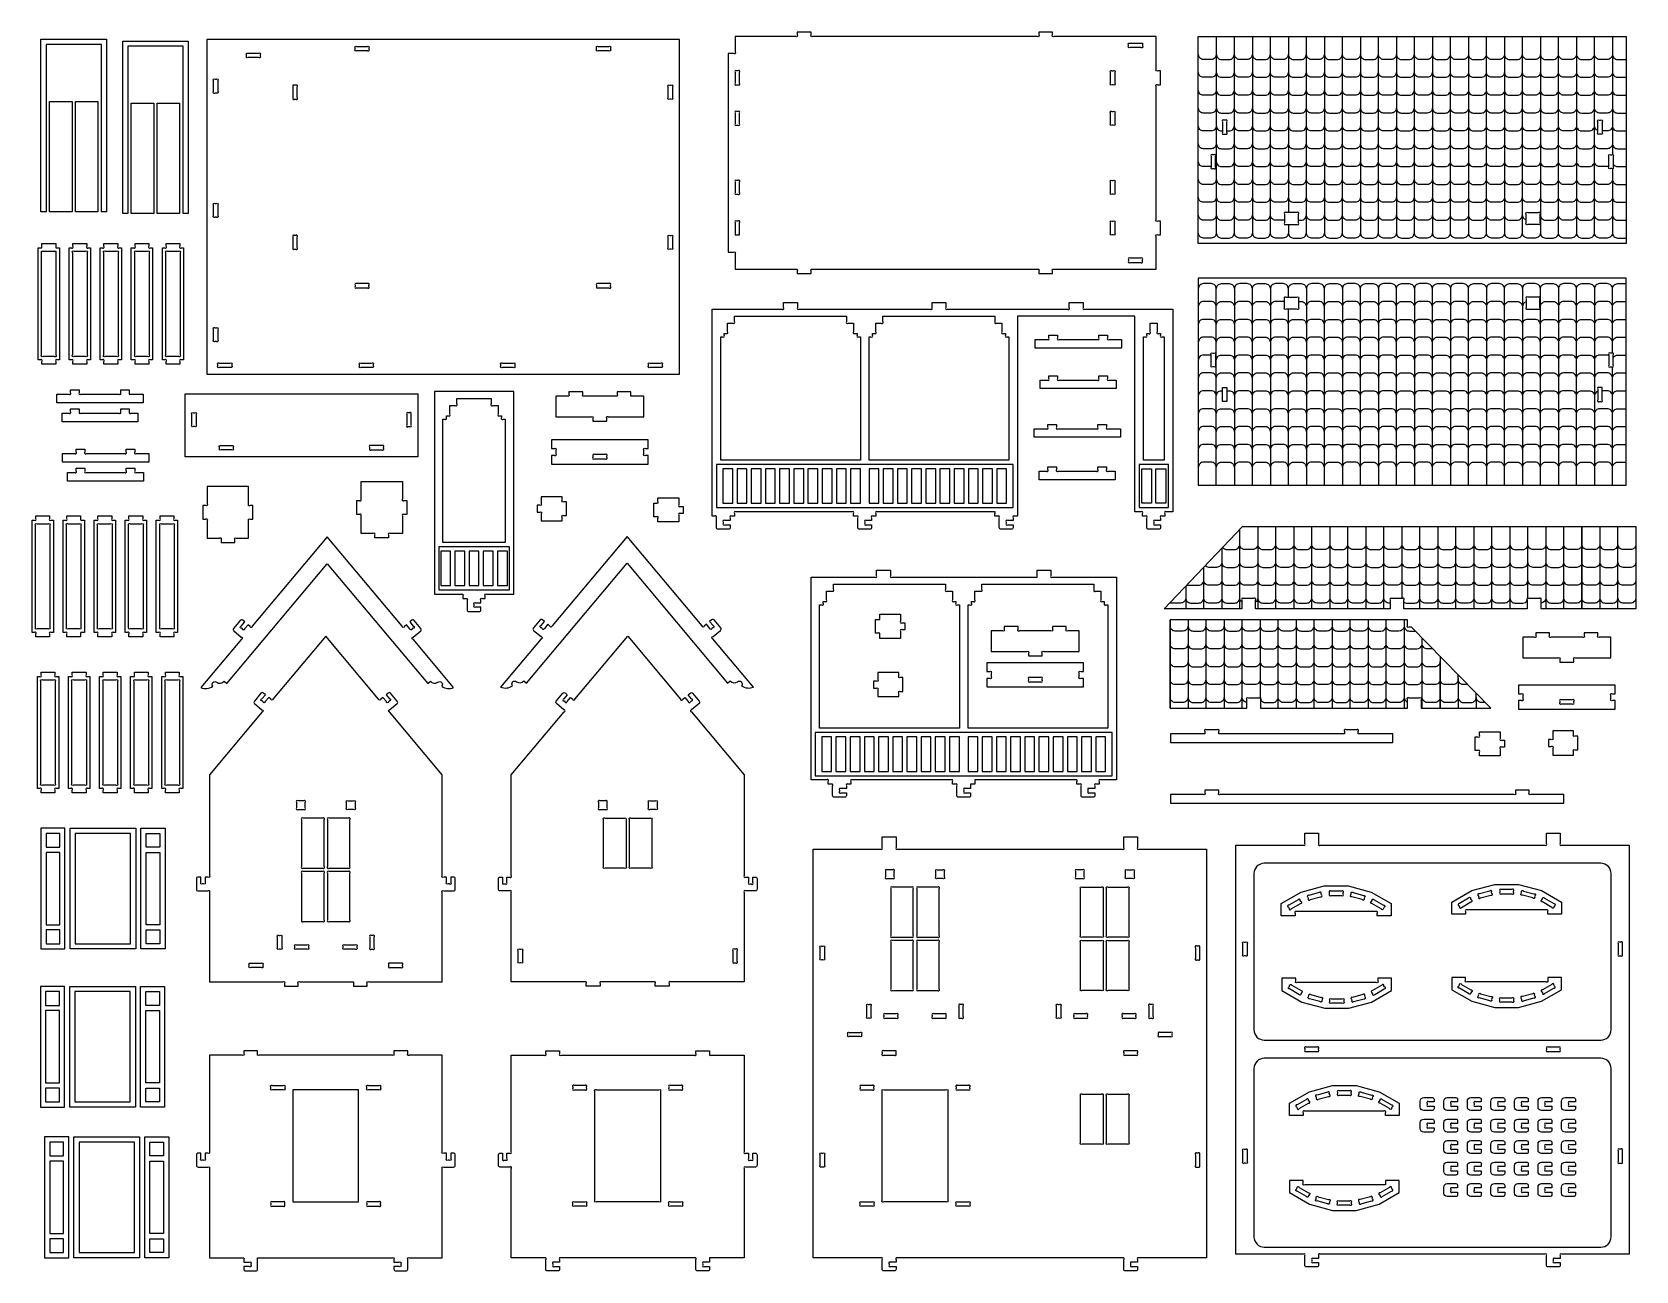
# Model space of a CAD drawing. Extents: x 1730 to 3959, y 1275 to 2996.
import ezdxf

# ---------------------------------------------------------------- set-up
doc = ezdxf.new("R2010")
doc.units = 0
doc.header["$MEASUREMENT"] = 0
doc.layers.add('LAYER1', color=18, linetype='CONTINUOUS')

msp = doc.modelspace()

# ---------------------------------------------------------------- linework, layer by layer
at = {"layer": 'LAYER1'}
for points in [[(1826.7, 2746.5), (1826.7, 2979), (1750, 2979), (1750, 2746.5), (1742.8, 2746.5), (1742.8, 2986.2), (1833.9, 2986.2), (1833.9, 2746.5)], [(3350.7, 2702.4), (3350.7, 2990), (3945.2, 2990), (3945.2, 2702.4)], [(1940.2, 2744), (1940.2, 2976.5), (1863.5, 2976.5), (1863.5, 2744), (1856.3, 2744), (1856.3, 2983.7), (1947.4, 2983.7), (1947.4, 2744)], [(2629.8, 2985.8), (1973, 2985.8), (1973, 2520.8), (2629.8, 2520.8)], [(1785.9, 2899.9), (1785.9, 2746.5), (1754.8, 2746.5), (1754.8, 2899.9)], [(1821.9, 2899.9), (1821.9, 2746.5), (1790.7, 2746.5), (1790.7, 2899.9)], [(1899.5, 2897.4), (1899.5, 2744), (1868.3, 2744), (1868.3, 2897.4)], [(1935.4, 2897.4), (1935.4, 2744), (1904.2, 2744), (1904.2, 2897.4)], [(3350.7, 2654.4), (3350.7, 2366.8), (3945.2, 2366.8), (3945.2, 2654.4)], [(3390.3, 2502.2), (3390.3, 2483), (3384.3, 2483), (3384.3, 2502.2)], [(2266.5, 2406.1), (1942.9, 2406.1), (1942.9, 2493.6), (2266.5, 2493.6)], [(3093.4, 2395.4), (2681.1, 2395.4), (2681.1, 2335.5), (3093.4, 2335.5)], [(2703.8, 2389.4), (2690.1, 2389.4), (2690.1, 2341.5), (2703.8, 2341.5)], [(2709.8, 2389.4), (2709.8, 2341.5), (2723.5, 2341.5), (2723.5, 2389.4)], [(2743.2, 2341.5), (2743.2, 2389.4), (2729.5, 2389.4), (2729.5, 2341.5)], [(2749.2, 2389.4), (2749.2, 2341.5), (2763, 2341.5), (2763, 2389.4)], [(2769, 2389.4), (2769, 2341.5), (2782.7, 2341.5), (2782.7, 2389.4)], [(2788.7, 2389.4), (2788.7, 2341.5), (2802.4, 2341.5), (2802.4, 2389.4)], [(2808.4, 2389.4), (2808.4, 2341.5), (2822.1, 2341.5), (2822.1, 2389.4)], [(2828.1, 2389.4), (2828.1, 2341.5), (2841.8, 2341.5), (2841.8, 2389.4)], [(2847.8, 2389.4), (2847.8, 2341.5), (2861.5, 2341.5), (2861.5, 2389.4)], [(2867.5, 2341.5), (2881.3, 2341.5), (2881.3, 2389.4), (2867.5, 2389.4)], [(2907, 2389.4), (2893.2, 2389.4), (2893.2, 2341.5), (2907, 2341.5)], [(2913, 2389.4), (2913, 2341.5), (2926.7, 2341.5), (2926.7, 2389.4)], [(2932.7, 2389.4), (2932.7, 2341.5), (2946.4, 2341.5), (2946.4, 2389.4)], [(2952.4, 2389.4), (2952.4, 2341.5), (2966.1, 2341.5), (2966.1, 2389.4)], [(2972.1, 2389.4), (2972.1, 2341.5), (2985.8, 2341.5), (2985.8, 2389.4)], [(2991.8, 2389.4), (2991.8, 2341.5), (3005.5, 2341.5), (3005.5, 2389.4)], [(3011.5, 2389.4), (3011.5, 2341.5), (3025.3, 2341.5), (3025.3, 2389.4)], [(3031.2, 2389.4), (3031.2, 2341.5), (3045, 2341.5), (3045, 2389.4)], [(3051, 2389.4), (3051, 2341.5), (3064.7, 2341.5), (3064.7, 2389.4)], [(3070.7, 2341.5), (3084.4, 2341.5), (3084.4, 2389.4), (3070.7, 2389.4)], [(3309.1, 2395.4), (3268.4, 2395.4), (3268.4, 2335.5), (3309.1, 2335.5)], [(3285.8, 2341.5), (3272, 2341.5), (3272, 2389.4), (3285.8, 2389.4)], [(3305.5, 2389.4), (3305.5, 2341.5), (3291.7, 2341.5), (3291.7, 2389.4)], [(2393.5, 2281), (2295.3, 2281), (2295.3, 2221.1), (2393.5, 2221.1)], [(2311.8, 2275), (2298.1, 2275), (2298.1, 2227.1), (2311.8, 2227.1)], [(2317.8, 2275), (2317.8, 2227.1), (2331.5, 2227.1), (2331.5, 2275)], [(2351.3, 2227.1), (2351.3, 2275), (2337.5, 2275), (2337.5, 2227.1)], [(2357.2, 2275), (2357.2, 2227.1), (2371, 2227.1), (2371, 2275)], [(2377, 2275), (2377, 2227.1), (2390.7, 2227.1), (2390.7, 2275)], [(3230.9, 2023), (2818.6, 2023), (2818.6, 1963.1), (3230.9, 1963.1)], [(2841.3, 2017), (2827.6, 2017), (2827.6, 1969.1), (2841.3, 1969.1)], [(2847.3, 2017), (2847.3, 1969.1), (2861.1, 1969.1), (2861.1, 2017)], [(2880.8, 1969.1), (2880.8, 2017), (2867, 2017), (2867, 1969.1)], [(2886.8, 2017), (2886.8, 1969.1), (2900.5, 1969.1), (2900.5, 2017)], [(2906.5, 2017), (2906.5, 1969.1), (2920.2, 1969.1), (2920.2, 2017)], [(2926.2, 2017), (2926.2, 1969.1), (2939.9, 1969.1), (2939.9, 2017)], [(2945.9, 2017), (2945.9, 1969.1), (2959.6, 1969.1), (2959.6, 2017)], [(2965.6, 2017), (2965.6, 1969.1), (2979.3, 1969.1), (2979.3, 2017)], [(2985.3, 2017), (2985.3, 1969.1), (2999.1, 1969.1), (2999.1, 2017)], [(3005.1, 1969.1), (3018.8, 1969.1), (3018.8, 2017), (3005.1, 2017)], [(3044.5, 2017), (3030.8, 2017), (3030.8, 1969.1), (3044.5, 1969.1)], [(3050.5, 2017), (3050.5, 1969.1), (3064.2, 1969.1), (3064.2, 2017)], [(3070.2, 2017), (3070.2, 1969.1), (3083.9, 1969.1), (3083.9, 2017)], [(3089.9, 2017), (3089.9, 1969.1), (3103.6, 1969.1), (3103.6, 2017)], [(3109.6, 2017), (3109.6, 1969.1), (3123.3, 1969.1), (3123.3, 2017)], [(3129.3, 2017), (3129.3, 1969.1), (3143.1, 1969.1), (3143.1, 2017)], [(3149.1, 2017), (3149.1, 1969.1), (3162.8, 1969.1), (3162.8, 2017)], [(3168.8, 2017), (3168.8, 1969.1), (3182.5, 1969.1), (3182.5, 2017)], [(3188.5, 2017), (3188.5, 1969.1), (3202.2, 1969.1), (3202.2, 2017)], [(3208.2, 1969.1), (3221.9, 1969.1), (3221.9, 2017), (3208.2, 2017)], [(1776.1, 1890.1), (1742.6, 1890.1), (1742.6, 1722.3), (1776.1, 1722.3)], [(1768.9, 1863.7), (1768.9, 1882.9), (1749.8, 1882.9), (1749.8, 1863.7)], [(1874.4, 1722.3), (1783.3, 1722.3), (1783.3, 1890.1), (1874.4, 1890.1)], [(1867.2, 1882.9), (1790.5, 1882.9), (1790.5, 1729.5), (1867.2, 1729.5)], [(1881.6, 1890.1), (1915.2, 1890.1), (1915.2, 1722.3), (1881.6, 1722.3)], [(1888.8, 1863.7), (1888.8, 1882.9), (1908, 1882.9), (1908, 1863.7)], [(1749.8, 1755.9), (1768.9, 1755.9), (1768.9, 1856.5), (1749.8, 1856.5)], [(1908, 1755.9), (1888.8, 1755.9), (1888.8, 1856.5), (1908, 1856.5)], [(1749.8, 1748.7), (1749.8, 1729.5), (1768.9, 1729.5), (1768.9, 1748.7)], [(1908, 1748.7), (1908, 1729.5), (1888.8, 1729.5), (1888.8, 1748.7)], [(1775.6, 1670.4), (1742, 1670.4), (1742, 1502.6), (1775.6, 1502.6)], [(1768.4, 1644), (1768.4, 1663.2), (1749.2, 1663.2), (1749.2, 1644)], [(1873.9, 1502.6), (1782.8, 1502.6), (1782.8, 1670.4), (1873.9, 1670.4)], [(1866.7, 1663.2), (1790, 1663.2), (1790, 1509.8), (1866.7, 1509.8)], [(1881.1, 1670.4), (1914.6, 1670.4), (1914.6, 1502.6), (1881.1, 1502.6)], [(1888.3, 1644), (1888.3, 1663.2), (1907.4, 1663.2), (1907.4, 1644)], [(1749.2, 1536.2), (1768.4, 1536.2), (1768.4, 1636.8), (1749.2, 1636.8)], [(1907.4, 1536.2), (1888.3, 1536.2), (1888.3, 1636.8), (1907.4, 1636.8)], [(1749.2, 1529), (1749.2, 1509.8), (1768.4, 1509.8), (1768.4, 1529)], [(1907.4, 1529), (1907.4, 1509.8), (1888.3, 1509.8), (1888.3, 1529)], [(2184, 1526.7), (2092.9, 1526.7), (2092.9, 1370.9), (2184, 1370.9)], [(1781.4, 1461.1), (1747.8, 1461.1), (1747.8, 1293.3), (1781.4, 1293.3)], [(1774.2, 1434.7), (1774.2, 1453.9), (1755, 1453.9), (1755, 1434.7)], [(1879.7, 1293.3), (1788.6, 1293.3), (1788.6, 1461.1), (1879.7, 1461.1)], [(1872.5, 1453.9), (1795.8, 1453.9), (1795.8, 1300.5), (1872.5, 1300.5)], [(1886.9, 1461.1), (1920.4, 1461.1), (1920.4, 1293.3), (1886.9, 1293.3)], [(1894, 1434.7), (1894, 1453.9), (1913.2, 1453.9), (1913.2, 1434.7)], [(1755, 1326.8), (1774.2, 1326.8), (1774.2, 1427.5), (1755, 1427.5)], [(1913.2, 1326.8), (1894, 1326.8), (1894, 1427.5), (1913.2, 1427.5)], [(1755, 1319.7), (1755, 1300.5), (1774.2, 1300.5), (1774.2, 1319.7)], [(1913.2, 1319.7), (1913.2, 1300.5), (1894, 1300.5), (1894, 1319.7)]]:
    msp.add_lwpolyline(points, close=True, dxfattribs=at)
for points in [[(2697.7, 2690.6), (2705.1, 2690.6, -1), (2707.3, 2688.5), (2707.3, 2666.6), (2791.4, 2666.6, -1), (2793.6, 2664.5), (2793.6, 2660.6), (2812.7, 2660.6), (2812.7, 2664.5, -1), (2814.9, 2666.6), (3127, 2666.6, -1), (3129.1, 2664.5), (3129.1, 2660.6), (3148.3, 2660.6), (3148.3, 2664.5, -1), (3150.4, 2666.6), (3292.1, 2666.6), (3292.1, 2712.4, -1), (3294.3, 2714.6), (3298.1, 2714.6), (3298.1, 2733.7), (3294.3, 2733.7, -1), (3292.1, 2735.9), (3292.1, 2921, -1), (3294.3, 2923.1), (3298.1, 2923.1), (3298.1, 2942.3), (3294.3, 2942.3, -1), (3292.1, 2944.4), (3292.1, 2990.2), (3150.4, 2990.2, -1), (3148.3, 2992.4), (3148.3, 2996.2), (3129.1, 2996.2), (3129.1, 2992.4, -1), (3127, 2990.2), (2814.9, 2990.2, -1), (2812.7, 2992.4), (2812.7, 2996.2), (2793.6, 2996.2), (2793.6, 2992.4, -1), (2791.4, 2990.2), (2707.3, 2990.2), (2707.3, 2968.4, -1), (2705.1, 2966.3), (2697.7, 2966.3)], [(2030.3, 2966.7), (2045.2, 2966.7, -1), (2047.4, 2964.5), (2047.4, 2962.8, -1), (2045.2, 2960.7), (2030.3, 2960.7, -1), (2028.2, 2962.8), (2028.2, 2964.5, -1)], [(2181.3, 2976.2), (2196.2, 2976.2, -1), (2198.4, 2974.1), (2198.4, 2972.4, -1), (2196.2, 2970.3), (2181.3, 2970.3, -1), (2179.2, 2972.4), (2179.2, 2974.1, -1)], [(2516.9, 2976.2), (2531.8, 2976.2, -1), (2534, 2974.1), (2534, 2972.4, -1), (2531.8, 2970.3), (2516.9, 2970.3, -1), (2514.8, 2972.4), (2514.8, 2974.1, -1)], [(3255.9, 2980.6), (3270.8, 2980.6, -1), (3273, 2978.5), (3273, 2976.8, -1), (3270.8, 2974.6), (3255.9, 2974.6, -1), (3253.8, 2976.8), (3253.8, 2978.5, -1)], [(2707.3, 2940.2), (2707.3, 2925.2, 1), (2709.4, 2923.1), (2711.1, 2923.1, 1), (2713.3, 2925.2), (2713.3, 2940.2, 1), (2711.1, 2942.3), (2709.4, 2942.3, 1)], [(3230.7, 2942.3), (3232.5, 2942.3, -1), (3234.6, 2940.2), (3234.6, 2925.2, -1), (3232.5, 2923.1), (3230.7, 2923.1, -1), (3228.6, 2925.2), (3228.6, 2940.2, -1)], [(1988.6, 2928.6), (1988.6, 2913.7, -1), (1986.5, 2911.5), (1984.8, 2911.5, -1), (1982.6, 2913.7), (1982.6, 2928.6, -1), (1984.8, 2930.7), (1986.5, 2930.7, -1)], [(2096.8, 2922.3), (2095, 2922.3, 1), (2092.9, 2920.2), (2092.9, 2905.3, 1), (2095, 2903.1), (2096.8, 2903.1, 1), (2098.9, 2905.3), (2098.9, 2920.2, 1)], [(2616.4, 2922.3), (2618.1, 2922.3, -1), (2620.2, 2920.2), (2620.2, 2905.3, -1), (2618.1, 2903.1), (2616.4, 2903.1, -1), (2614.3, 2905.3), (2614.3, 2920.2, -1)], [(2707.3, 2883.8), (2707.3, 2868.9, 1), (2709.4, 2866.8), (2711.1, 2866.8, 1), (2713.3, 2868.9), (2713.3, 2883.8, 1), (2711.1, 2886), (2709.4, 2886, 1)], [(3230.7, 2886), (3232.5, 2886, -1), (3234.6, 2883.8), (3234.6, 2868.9, -1), (3232.5, 2866.8), (3230.7, 2866.8, -1), (3228.6, 2868.9), (3228.6, 2883.8, -1)], [(3384.3, 2871.6), (3384.3, 2856.7, 1), (3386.4, 2854.6), (3388.2, 2854.6, 1), (3390.3, 2856.7), (3390.3, 2871.6, 1), (3388.2, 2873.7), (3386.4, 2873.7, 1)], [(3911.6, 2871.6), (3911.6, 2856.7, -1), (3909.5, 2854.6), (3907.8, 2854.6, -1), (3905.6, 2856.7), (3905.6, 2871.6, -1), (3907.8, 2873.7), (3909.5, 2873.7, -1)], [(3368.7, 2823.7), (3368.7, 2808.7, 1), (3370.8, 2806.6), (3372.6, 2806.6, 1), (3374.7, 2808.7), (3374.7, 2823.7, 1), (3372.6, 2825.8), (3370.8, 2825.8, 1)], [(3927.2, 2823.7), (3927.2, 2808.7, -1), (3925.1, 2806.6), (3923.3, 2806.6, -1), (3921.2, 2808.7), (3921.2, 2823.7, -1), (3923.3, 2825.8), (3925.1, 2825.8, -1)], [(2707.3, 2788), (2707.3, 2773, 1), (2709.4, 2770.9), (2711.1, 2770.9, 1), (2713.3, 2773), (2713.3, 2788, 1), (2711.1, 2790.1), (2709.4, 2790.1, 1)], [(3230.7, 2790.1), (3232.5, 2790.1, -1), (3234.6, 2788), (3234.6, 2773, -1), (3232.5, 2770.9), (3230.7, 2770.9, -1), (3228.6, 2773), (3228.6, 2788, -1)], [(1988.6, 2756), (1988.6, 2741.1, -1), (1986.5, 2738.9), (1984.8, 2738.9, -1), (1982.6, 2741.1), (1982.6, 2756, -1), (1984.8, 2758.1), (1986.5, 2758.1, -1)], [(3472.7, 2729), (3487.6, 2729, 1), (3489.8, 2731.1), (3489.8, 2743.3, 1), (3487.6, 2745.4), (3472.7, 2745.4, 1), (3470.6, 2743.3), (3470.6, 2731.1, 1)], [(3808.3, 2745.4), (3823.2, 2745.4, -1), (3825.3, 2743.3), (3825.3, 2731.1, -1), (3823.2, 2729), (3808.3, 2729, -1), (3806.2, 2731.1), (3806.2, 2743.3, -1)], [(2713.3, 2714.6), (2713.3, 2731.6, 1), (2711.1, 2733.7), (2709.4, 2733.7, 1), (2707.3, 2731.6), (2707.3, 2714.6)], [(3230.7, 2733.7), (3232.5, 2733.7, -1), (3234.6, 2731.6), (3234.6, 2716.7, -1), (3232.5, 2714.6), (3230.7, 2714.6, -1), (3228.6, 2716.7), (3228.6, 2731.6, -1)], [(1744, 2696.6), (1744, 2702.5), (1763.2, 2702.5), (1763.2, 2696.6), (1768.4, 2696.6), (1768.4, 2540.7), (1765.3, 2540.7, 1), (1763.2, 2538.6), (1763.2, 2534.8), (1744, 2534.8), (1744, 2538.6, 1), (1741.9, 2540.7), (1738.8, 2540.7), (1738.8, 2696.6)], [(1782, 2696.6), (1785, 2696.6, 1), (1787.2, 2698.7), (1787.2, 2702.5), (1806.3, 2702.5), (1806.3, 2698.7, 1), (1808.5, 2696.6), (1811.5, 2696.6), (1811.5, 2540.7), (1808.5, 2540.7, 1), (1806.3, 2538.6), (1806.3, 2534.8), (1787.2, 2534.8), (1787.2, 2538.6, 1), (1785, 2540.7), (1782, 2540.7)], [(1825.1, 2696.6), (1828.2, 2696.6, 1), (1830.3, 2698.7), (1830.3, 2702.5), (1849.5, 2702.5), (1849.5, 2698.7, 1), (1851.6, 2696.6), (1854.7, 2696.6), (1854.7, 2540.7), (1851.6, 2540.7, 1), (1849.5, 2538.6), (1849.5, 2534.8), (1830.3, 2534.8), (1830.3, 2538.6, 1), (1828.2, 2540.7), (1825.1, 2540.7)], [(1868.3, 2696.6), (1871.3, 2696.6, 1), (1873.5, 2698.7), (1873.5, 2702.5), (1892.6, 2702.5), (1892.6, 2698.7, 1), (1894.8, 2696.6), (1897.8, 2696.6), (1897.8, 2540.7), (1894.8, 2540.7, 1), (1892.6, 2538.6), (1892.6, 2534.8), (1873.5, 2534.8), (1873.5, 2538.6, 1), (1871.3, 2540.7), (1868.3, 2540.7)], [(1911.4, 2696.6), (1914.5, 2696.6, 1), (1916.6, 2698.7), (1916.6, 2702.5), (1935.8, 2702.5), (1935.8, 2698.7, 1), (1937.9, 2696.6), (1941, 2696.6), (1941, 2540.7), (1937.9, 2540.7, 1), (1935.8, 2538.6), (1935.8, 2534.8), (1916.6, 2534.8), (1916.6, 2538.6, 1), (1914.5, 2540.7), (1911.4, 2540.7)], [(2092.9, 2711.7), (2092.9, 2696.7, 1), (2095, 2694.6), (2096.8, 2694.6, 1), (2098.9, 2696.7), (2098.9, 2711.7, 1), (2096.8, 2713.8), (2095, 2713.8, 1)], [(2616.4, 2713.8), (2618.1, 2713.8, -1), (2620.2, 2711.7), (2620.2, 2696.7, -1), (2618.1, 2694.6), (2616.4, 2694.6, -1), (2614.3, 2696.7), (2614.3, 2711.7, -1)], [(1763.6, 2691.8), (1763.6, 2547.7, -1), (1761.5, 2545.5), (1745.7, 2545.5, -1), (1743.6, 2547.7), (1743.6, 2691.8)], [(1788.9, 2691.8), (1804.6, 2691.8, -1), (1806.8, 2689.6), (1806.8, 2547.7, -1), (1804.6, 2545.5), (1788.9, 2545.5, -1), (1786.8, 2547.7), (1786.8, 2689.6, -1)], [(1849.9, 2689.6), (1849.9, 2547.7, -1), (1847.8, 2545.5), (1832, 2545.5, -1), (1829.9, 2547.7), (1829.9, 2689.6, -1), (1832, 2691.8), (1847.8, 2691.8, -1)], [(1873.1, 2547.7), (1873.1, 2689.6, -1), (1875.2, 2691.8), (1890.9, 2691.8, -1), (1893, 2689.6), (1893, 2547.7, -1), (1890.9, 2545.5), (1875.2, 2545.5, -1)], [(1936.2, 2689.6), (1936.2, 2547.7, -1), (1934.1, 2545.5), (1918.3, 2545.5, -1), (1916.2, 2547.7), (1916.2, 2689.6, -1), (1918.3, 2691.8), (1934.1, 2691.8, -1)], [(3255.9, 2676.2), (3270.8, 2676.2, 1), (3273, 2678.3), (3273, 2680.1, 1), (3270.8, 2682.2), (3255.9, 2682.2, 1), (3253.8, 2680.1), (3253.8, 2678.3, 1)], [(2179.2, 2644.5), (2179.2, 2642.8, 1), (2181.3, 2640.7), (2196.2, 2640.7, 1), (2198.4, 2642.8), (2198.4, 2644.5, 1), (2196.2, 2646.7), (2181.3, 2646.7, 1)], [(2514.8, 2644.5), (2514.8, 2642.8, 1), (2516.9, 2640.7), (2531.8, 2640.7, 1), (2534, 2642.8), (2534, 2644.5, 1), (2531.8, 2646.7), (2516.9, 2646.7, 1)], [(3074.2, 2307.9), (3074.2, 2321.4, 1), (3072.1, 2323.5), (3068.2, 2323.5), (3068.2, 2327.3, 1), (3066.1, 2329.5), (2905, 2329.5, 1), (2902.8, 2327.3), (2902.8, 2323.5), (2899, 2323.5, 1), (2896.8, 2321.4), (2896.8, 2317.5), (2889.4, 2317.5, 1), (2887.2, 2315.4), (2887.2, 2313.6, 1), (2889.4, 2311.5), (2896.8, 2311.5), (2896.8, 2307.9, -0.414214), (2894.4, 2305.5), (2880.1, 2305.5, -0.414214), (2877.7, 2307.9), (2877.7, 2321.4, 1), (2875.5, 2323.5), (2871.7, 2323.5), (2871.7, 2327.3, 1), (2869.5, 2329.5), (2708.4, 2329.5, 1), (2706.3, 2327.3), (2706.3, 2323.5), (2702.4, 2323.5, 1), (2700.3, 2321.4), (2700.3, 2317.5), (2692.8, 2317.5, 1), (2690.7, 2315.4), (2690.7, 2313.6, 1), (2692.8, 2311.5), (2700.3, 2311.5), (2700.3, 2307.9, -0.414214), (2697.9, 2305.5), (2683.5, 2305.5, -0.414214), (2681.1, 2307.9), (2681.1, 2321.4, 1), (2679, 2323.5), (2675.1, 2323.5), (2675.1, 2611.1), (2772.5, 2611.1, 1), (2774.6, 2613.2), (2774.6, 2620.7), (2793.8, 2620.7), (2793.8, 2613.2, 1), (2795.9, 2611.1), (2978.6, 2611.1, 1), (2980.7, 2613.2), (2980.7, 2620.7), (2999.9, 2620.7), (2999.9, 2613.2, 1), (3002, 2611.1), (3169.2, 2611.1, 1), (3171.3, 2613.2), (3171.3, 2620.7), (3190.5, 2620.7), (3190.5, 2613.2, 1), (3192.6, 2611.1), (3315.1, 2611.1), (3315.1, 2329.5), (3306.5, 2329.5, 1), (3304.3, 2327.3), (3304.3, 2323.5), (3300.5, 2323.5, 1), (3298.3, 2321.4), (3298.3, 2317.5), (3290.9, 2317.5, 1), (3288.7, 2315.4), (3288.7, 2313.6, 1), (3290.9, 2311.5), (3298.3, 2311.5), (3298.3, 2307.9, -0.414214), (3295.9, 2305.5), (3281.6, 2305.5, -0.414214), (3279.2, 2307.9), (3279.2, 2321.4, 1), (3277, 2323.5), (3273.2, 2323.5), (3273.2, 2327.3, 1), (3271, 2329.5), (3262.4, 2329.5), (3262.4, 2601.5), (3099.4, 2601.5), (3099.4, 2323.5), (3095.5, 2323.5, 1), (3093.4, 2321.4), (3093.4, 2317.5), (3085.9, 2317.5, 1), (3083.8, 2315.4), (3083.8, 2313.6, 1), (3085.9, 2311.5), (3093.4, 2311.5), (3093.4, 2307.9, -0.414214), (3091, 2305.5), (3076.6, 2305.5, -0.414214)], [(3472.7, 2627.8), (3487.6, 2627.8, -1), (3489.8, 2625.7), (3489.8, 2613.5, -1), (3487.6, 2611.4), (3472.7, 2611.4, -1), (3470.6, 2613.5), (3470.6, 2625.7, -1)], [(3808.3, 2611.4), (3823.2, 2611.4, 1), (3825.3, 2613.5), (3825.3, 2625.7, 1), (3823.2, 2627.8), (3808.3, 2627.8, 1), (3806.2, 2625.7), (3806.2, 2613.5, 1)], [(1988.6, 2583.4), (1988.6, 2568.5, -1), (1986.5, 2566.4), (1984.8, 2566.4, -1), (1982.6, 2568.5), (1982.6, 2583.4, -1), (1984.8, 2585.5), (1986.5, 2585.5, -1)], [(2687.1, 2401.4), (2687.1, 2572.8), (2689.8, 2572.8, 1), (2691.9, 2574.9), (2691.9, 2577.6), (2694.6, 2577.6, 1), (2696.7, 2579.7), (2696.7, 2591.9), (2704.1, 2591.9, 1), (2706.3, 2594.1), (2706.3, 2601.5), (2862.1, 2601.5), (2862.1, 2594.1, 1), (2864.2, 2591.9), (2871.7, 2591.9), (2871.7, 2579.7, 1), (2873.8, 2577.6), (2876.5, 2577.6), (2876.5, 2574.9, 1), (2878.6, 2572.8), (2881.3, 2572.8), (2881.3, 2401.4)], [(2893.2, 2401.4), (2893.2, 2572.8), (2895.9, 2572.8, 1), (2898, 2574.9), (2898, 2577.6), (2900.7, 2577.6, 1), (2902.8, 2579.7), (2902.8, 2591.9), (2910.3, 2591.9, 1), (2912.4, 2594.1), (2912.4, 2601.5), (3068.2, 2601.5), (3068.2, 2594.1, 1), (3070.3, 2591.9), (3077.8, 2591.9), (3077.8, 2579.7, 1), (3079.9, 2577.6), (3082.6, 2577.6), (3082.6, 2574.9, 1), (3084.7, 2572.8), (3087.4, 2572.8), (3087.4, 2401.4)], [(3293.5, 2591.9), (3293.5, 2579.7, 1), (3295.7, 2577.6), (3298.3, 2577.6), (3298.3, 2574.9, 1), (3300.5, 2572.8), (3303.1, 2572.8), (3303.1, 2401.4), (3274.4, 2401.4), (3274.4, 2572.8), (3277, 2572.8, 1), (3279.2, 2574.9), (3279.2, 2577.6), (3281.8, 2577.6, 1), (3284, 2579.7), (3284, 2591.9)], [(3155.2, 2575.2), (3155.2, 2571.3, 1), (3157.3, 2569.2), (3210.6, 2569.2, 1), (3212.7, 2571.3), (3212.7, 2575.2), (3224.7, 2575.2), (3224.7, 2571.3, 1), (3226.8, 2569.2), (3243.9, 2569.2), (3243.9, 2557.2), (3124, 2557.2), (3124, 2569.2), (3141.1, 2569.2, 1), (3143.2, 2571.3), (3143.2, 2575.2)], [(3374.7, 2548), (3374.7, 2533.1, -1), (3372.6, 2531), (3370.8, 2531, -1), (3368.7, 2533.1), (3368.7, 2548, -1), (3370.8, 2550.2), (3372.6, 2550.2, -1)], [(3921.2, 2548), (3921.2, 2533.1, 1), (3923.3, 2531), (3925.1, 2531, 1), (3927.2, 2533.1), (3927.2, 2548, 1), (3925.1, 2550.2), (3923.3, 2550.2, 1)], [(1990.8, 2536.4), (2005.7, 2536.4, -1), (2007.8, 2534.3), (2007.8, 2532.5, -1), (2005.7, 2530.4), (1990.8, 2530.4, -1), (1988.6, 2532.5), (1988.6, 2534.3, -1)], [(2187.3, 2536.4), (2202.2, 2536.4, -1), (2204.4, 2534.3), (2204.4, 2532.5, -1), (2202.2, 2530.4), (2187.3, 2530.4, -1), (2185.2, 2532.5), (2185.2, 2534.3, -1)], [(2383.9, 2536.4), (2398.8, 2536.4, -1), (2400.9, 2534.3), (2400.9, 2532.5, -1), (2398.8, 2530.4), (2383.9, 2530.4, -1), (2381.7, 2532.5), (2381.7, 2534.3, -1)], [(2588.8, 2536.4), (2603.7, 2536.4, -1), (2605.9, 2534.3), (2605.9, 2532.5, -1), (2603.7, 2530.4), (2588.8, 2530.4, -1), (2586.7, 2532.5), (2586.7, 2534.3, -1)], [(3155.2, 2518.8), (3155.2, 2514.9, 1), (3157.3, 2512.8), (3210.6, 2512.8, 1), (3212.7, 2514.9), (3212.7, 2518.8), (3224.7, 2518.8), (3224.7, 2514.9, 1), (3226.8, 2512.8), (3236.7, 2512.8), (3236.7, 2500.8), (3131.2, 2500.8), (3131.2, 2512.8), (3141.1, 2512.8, 1), (3143.2, 2514.9), (3143.2, 2518.8)], [(1796, 2499.2), (1796, 2495.3, 1), (1798.1, 2493.2), (1851.4, 2493.2, 1), (1853.5, 2495.3), (1853.5, 2499.2), (1865.5, 2499.2), (1865.5, 2495.3, 1), (1867.6, 2493.2), (1884.6, 2493.2), (1884.6, 2481.2), (1764.8, 2481.2), (1764.8, 2493.2), (1781.8, 2493.2, 1), (1784, 2495.3), (1784, 2499.2)], [(2354, 2203.1), (2354, 2207, -1), (2356.1, 2209.1), (2360, 2209.1), (2360, 2213, -1), (2362.1, 2215.1), (2399.5, 2215.1), (2399.5, 2496.7), (2289.3, 2496.7), (2289.3, 2215.1), (2326.7, 2215.1, -1), (2328.8, 2213), (2328.8, 2209.1), (2332.7, 2209.1, -1), (2334.8, 2207), (2334.8, 2193.5, 0.414214), (2337.2, 2191.1), (2351.6, 2191.1, 0.414214), (2354, 2193.5), (2354, 2197.1), (2346.5, 2197.1, -1), (2344.4, 2199.2), (2344.4, 2201, -1), (2346.5, 2203.1)], [(2543.3, 2496.6), (2543.3, 2492.7, -1), (2541.2, 2490.6), (2497.5, 2490.6, -1), (2495.4, 2492.7), (2495.4, 2496.6), (2476.2, 2496.6), (2476.2, 2492.7, -1), (2474.1, 2490.6), (2458.2, 2490.6), (2458.2, 2461.8), (2507.6, 2461.8, -1), (2509.7, 2459.7), (2509.7, 2455.8), (2528.9, 2455.8), (2528.9, 2459.7, -1), (2531, 2461.8), (2580.5, 2461.8), (2580.5, 2490.6), (2564.6, 2490.6, -1), (2562.5, 2492.7), (2562.5, 2496.6)], [(3905.6, 2500.1), (3905.6, 2485.2, 1), (3907.8, 2483), (3909.5, 2483, 1), (3911.6, 2485.2), (3911.6, 2500.1, 1), (3909.5, 2502.2), (3907.8, 2502.2, 1)], [(2301.2, 2287), (2301.2, 2458.4), (2303.9, 2458.4, 1), (2306, 2460.5), (2306, 2463.2), (2308.7, 2463.2, 1), (2310.8, 2465.3), (2310.8, 2477.5), (2318.3, 2477.5, 1), (2320.4, 2479.7), (2320.4, 2487.1), (2368.4, 2487.1), (2368.4, 2479.7, 1), (2370.5, 2477.5), (2377.9, 2477.5), (2377.9, 2465.3, 1), (2380.1, 2463.2), (2382.7, 2463.2), (2382.7, 2460.5, 1), (2384.9, 2458.4), (2387.5, 2458.4), (2387.5, 2287)], [(1796, 2472.8), (1796, 2469, 1), (1798.1, 2466.9), (1851.4, 2466.9, 1), (1853.5, 2469), (1853.5, 2472.8), (1865.5, 2472.8), (1865.5, 2469, 1), (1867.6, 2466.9), (1877.4, 2466.9), (1877.4, 2454.9), (1772, 2454.9), (1772, 2466.9), (1781.8, 2466.9, 1), (1784, 2469), (1784, 2472.8)], [(1958.5, 2465.1), (1958.5, 2450.1, -1), (1956.4, 2448), (1954.6, 2448, -1), (1952.5, 2450.1), (1952.5, 2465.1, -1), (1954.6, 2467.2), (1956.4, 2467.2, -1)], [(2250.9, 2465.1), (2250.9, 2450.1, 1), (2253.1, 2448), (2254.8, 2448, 1), (2256.9, 2450.1), (2256.9, 2465.1, 1), (2254.8, 2467.2), (2253.1, 2467.2, 1)], [(3153.7, 2451.1), (3153.7, 2447.3, 1), (3155.8, 2445.1), (3209.1, 2445.1, 1), (3211.2, 2447.3), (3211.2, 2451.1), (3223.2, 2451.1), (3223.2, 2447.3, 1), (3225.3, 2445.1), (3242.4, 2445.1), (3242.4, 2433.2), (3122.5, 2433.2), (3122.5, 2445.1), (3139.6, 2445.1, 1), (3141.7, 2447.3), (3141.7, 2451.1)], [(2452.2, 2417.6), (2456.1, 2417.6, -1), (2458.2, 2415.5), (2458.2, 2410.2, -1), (2456.1, 2408), (2452.2, 2408), (2452.2, 2396.1), (2586.4, 2396.1), (2586.4, 2408), (2582.6, 2408, -1), (2580.5, 2410.2), (2580.5, 2415.5, -1), (2582.6, 2417.6), (2586.4, 2417.6), (2586.4, 2429.6), (2452.2, 2429.6)], [(1803.7, 2416.6), (1803.7, 2412.7, 1), (1805.8, 2410.6), (1859.1, 2410.6, 1), (1861.2, 2412.7), (1861.2, 2416.6), (1873.2, 2416.6), (1873.2, 2412.7, 1), (1875.3, 2410.6), (1892.4, 2410.6), (1892.4, 2398.6), (1772.5, 2398.6), (1772.5, 2410.6), (1789.6, 2410.6, 1), (1791.7, 2412.7), (1791.7, 2416.6)], [(1993, 2421.6), (2007.9, 2421.6, -1), (2010, 2419.5), (2010, 2417.8, -1), (2007.9, 2415.7), (1993, 2415.7, -1), (1990.9, 2417.8), (1990.9, 2419.5, -1)], [(2216.5, 2421.6), (2201.5, 2421.6, 1), (2199.4, 2419.5), (2199.4, 2417.8, 1), (2201.5, 2415.7), (2216.5, 2415.7, 1), (2218.6, 2417.8), (2218.6, 2419.5, 1)], [(2509.7, 2407.1), (2509.7, 2405.4, 1), (2511.9, 2403.2), (2526.8, 2403.2, 1), (2528.9, 2405.4), (2528.9, 2407.1, 1), (2526.8, 2409.2), (2511.9, 2409.2, 1)], [(1803.7, 2390.2), (1803.7, 2386.3, 1), (1805.8, 2384.2), (1859.1, 2384.2, 1), (1861.2, 2386.3), (1861.2, 2390.2), (1873.2, 2390.2), (1873.2, 2386.3, 1), (1875.3, 2384.2), (1885.2, 2384.2), (1885.2, 2372.2), (1779.7, 2372.2), (1779.7, 2384.2), (1789.6, 2384.2, 1), (1791.7, 2386.3), (1791.7, 2390.2)], [(3153.7, 2392), (3153.7, 2388.2, 1), (3155.8, 2386.1), (3209.1, 2386.1, 1), (3211.2, 2388.2), (3211.2, 2392), (3223.2, 2392), (3223.2, 2388.2, 1), (3225.3, 2386.1), (3235.2, 2386.1), (3235.2, 2374.1), (3129.7, 2374.1), (3129.7, 2386.1), (3139.6, 2386.1, 1), (3141.7, 2388.2), (3141.7, 2392)], [(1973.7, 2293.1), (1990.8, 2293.1, -1), (1992.9, 2291), (1992.9, 2287.1), (2012.1, 2287.1), (2012.1, 2291, -1), (2014.2, 2293.1), (2031.3, 2293.1), (2031.3, 2317.3, -1), (2033.4, 2319.4), (2037.3, 2319.4), (2037.3, 2338.6), (2033.4, 2338.6, -1), (2031.3, 2340.7), (2031.3, 2365), (1973.7, 2365), (1973.7, 2340.7, -1), (1971.6, 2338.6), (1967.8, 2338.6), (1967.8, 2319.4), (1971.6, 2319.4, -1), (1973.7, 2317.3)], [(2244.9, 2299.7), (2227.9, 2299.7, 1), (2225.7, 2297.5), (2225.7, 2293.7), (2206.6, 2293.7), (2206.6, 2297.5, 1), (2204.4, 2299.7), (2187.4, 2299.7), (2187.4, 2323.9, 1), (2185.3, 2326), (2181.4, 2326), (2181.4, 2345.2), (2185.3, 2345.2, 1), (2187.4, 2347.3), (2187.4, 2371.6), (2244.9, 2371.6), (2244.9, 2347.3, 1), (2247, 2345.2), (2250.9, 2345.2), (2250.9, 2326), (2247, 2326, 1), (2244.9, 2323.9)], [(2437.9, 2350.7), (2437.9, 2340.9, -1), (2435.8, 2338.8), (2432, 2338.8), (2432, 2329.2), (2435.8, 2329.2, -1), (2437.9, 2327), (2437.9, 2317.2), (2466.7, 2317.2), (2466.7, 2322.3, -1), (2468.8, 2324.4), (2472.7, 2324.4), (2472.7, 2343.6), (2468.8, 2343.6, -1), (2466.7, 2345.7), (2466.7, 2350.7)], [(2628.8, 2349.1), (2628.8, 2339.3, 1), (2630.9, 2337.1), (2634.8, 2337.1), (2634.8, 2327.5), (2630.9, 2327.5, 1), (2628.8, 2325.4), (2628.8, 2315.6), (2600, 2315.6), (2600, 2320.6, 1), (2597.9, 2322.8), (2594, 2322.8), (2594, 2341.9), (2597.9, 2341.9, 1), (2600, 2344.1), (2600, 2349.1)], [(1730.4, 2318), (1733.5, 2318, 1), (1735.6, 2320.1), (1735.6, 2324), (1754.8, 2324), (1754.8, 2320.1, 1), (1756.9, 2318), (1760, 2318), (1760, 2162.2), (1756.9, 2162.2, 1), (1754.8, 2160.1), (1754.8, 2156.2), (1735.6, 2156.2), (1735.6, 2160.1, 1), (1733.5, 2162.2), (1730.4, 2162.2)], [(1773.6, 2318), (1776.6, 2318, 1), (1778.8, 2320.1), (1778.8, 2324), (1797.9, 2324), (1797.9, 2320.1, 1), (1800.1, 2318), (1803.1, 2318), (1803.1, 2162.2), (1800.1, 2162.2, 1), (1797.9, 2160.1), (1797.9, 2156.2), (1778.8, 2156.2), (1778.8, 2160.1, 1), (1776.6, 2162.2), (1773.6, 2162.2)], [(1816.7, 2318), (1819.8, 2318, 1), (1821.9, 2320.1), (1821.9, 2324), (1841.1, 2324), (1841.1, 2320.1, 1), (1843.2, 2318), (1846.3, 2318), (1846.3, 2162.2), (1843.2, 2162.2, 1), (1841.1, 2160.1), (1841.1, 2156.2), (1821.9, 2156.2), (1821.9, 2160.1, 1), (1819.8, 2162.2), (1816.7, 2162.2)], [(1859.8, 2318), (1862.9, 2318, 1), (1865, 2320.1), (1865, 2324), (1884.2, 2324), (1884.2, 2320.1, 1), (1886.3, 2318), (1889.4, 2318), (1889.4, 2162.2), (1886.3, 2162.2, 1), (1884.2, 2160.1), (1884.2, 2156.2), (1865, 2156.2), (1865, 2160.1, 1), (1862.9, 2162.2), (1859.8, 2162.2)], [(1903, 2318), (1906.1, 2318, 1), (1908.2, 2320.1), (1908.2, 2324), (1927.4, 2324), (1927.4, 2320.1, 1), (1929.5, 2318), (1932.6, 2318), (1932.6, 2162.2), (1929.5, 2162.2, 1), (1927.4, 2160.1), (1927.4, 2156.2), (1908.2, 2156.2), (1908.2, 2160.1, 1), (1906.1, 2162.2), (1903, 2162.2)], [(1755.2, 2311.1), (1755.2, 2169.1, -1), (1753.1, 2167), (1737.3, 2167, -1), (1735.2, 2169.1), (1735.2, 2311.1, -1), (1737.3, 2313.2), (1753.1, 2313.2, -1)], [(1780.5, 2313.2), (1796.2, 2313.2, -1), (1798.3, 2311.1), (1798.3, 2169.1, -1), (1796.2, 2167), (1780.5, 2167, -1), (1778.3, 2169.1), (1778.3, 2311.1, -1)], [(1823.6, 2313.2), (1839.4, 2313.2, -1), (1841.5, 2311.1), (1841.5, 2169.1, -1), (1839.4, 2167), (1823.6, 2167, -1), (1821.5, 2169.1), (1821.5, 2311.1, -1)], [(1866.8, 2313.2), (1882.5, 2313.2, -1), (1884.6, 2311.1), (1884.6, 2169.1, -1), (1882.5, 2167), (1866.8, 2167, -1), (1864.6, 2169.1), (1864.6, 2311.1, -1)], [(1909.9, 2313.2), (1925.7, 2313.2, -1), (1927.8, 2311.1), (1927.8, 2169.1, -1), (1925.7, 2167), (1909.9, 2167, -1), (1907.8, 2169.1), (1907.8, 2311.1, -1)], [(2557, 2258.2), (2696.6, 2091.8), (2700.3, 2094.8, 0.40836), (2710.5, 2093.7, -0.891219), (2716.1, 2088.1, 0.261881), (2732.7, 2086.1), (2676.3, 2153.4, -1), (2676.5, 2156.3), (2686.8, 2165, 0.414214), (2687.1, 2168.4), (2677.9, 2179.4, 0.414214), (2674.5, 2179.7), (2671.7, 2177.4), (2676.5, 2171.7, -1), (2676.3, 2168.7), (2674.9, 2167.5, -1), (2672, 2167.8), (2667.2, 2173.5), (2664.2, 2171, -1), (2661.2, 2171.3), (2557, 2295.5), (2452.8, 2171.3, -1), (2449.8, 2171), (2446.9, 2173.5), (2442.1, 2167.8, -1), (2439.1, 2167.5), (2437.7, 2168.7, -1), (2437.5, 2171.7), (2442.3, 2177.4), (2439.5, 2179.7, 0.414214), (2436.1, 2179.4), (2426.9, 2168.4, 0.414214), (2427.2, 2165), (2437.5, 2156.3, -1), (2437.8, 2153.4), (2381.4, 2086.1, 0.261881), (2397.9, 2088.1, -0.891219), (2403.5, 2093.7, 0.40836), (2413.7, 2094.8), (2417.4, 2091.8)], [(3636.3, 2195), (3636.3, 2207.3, 1), (3634.2, 2209.4), (3619.2, 2209.4, 1), (3617.1, 2207.3), (3617.1, 2195), (3430.1, 2195), (3430.1, 2207.3, 1), (3428, 2209.4), (3413.1, 2209.4, 1), (3411, 2207.3), (3411, 2195), (3303.4, 2195), (3412.2, 2309.2), (3958.7, 2309.2), (3958.7, 2195), (3826.8, 2195), (3826.8, 2207.3, 1), (3824.7, 2209.4), (3809.8, 2209.4, 1), (3807.7, 2207.3), (3807.7, 2195)], [(2140.5, 2257.5), (2280.1, 2091.1), (2283.8, 2094.2, 0.40836), (2294, 2093, -0.891219), (2299.6, 2087.4, 0.261881), (2316.1, 2085.5), (2259.7, 2152.7, -1), (2260, 2155.7), (2270.3, 2164.3, 0.414214), (2270.6, 2167.7), (2261.4, 2178.7, 0.414214), (2258, 2179), (2255.2, 2176.7), (2260, 2171, -1), (2259.8, 2168), (2258.4, 2166.9, -1), (2255.4, 2167.1), (2250.6, 2172.9), (2247.7, 2170.4, -1), (2244.7, 2170.6), (2140.5, 2294.8), (2036.3, 2170.6, -1), (2033.3, 2170.4), (2030.4, 2172.9), (2025.6, 2167.1, -1), (2022.6, 2166.9), (2021.2, 2168, -1), (2021, 2171), (2025.8, 2176.7), (2023, 2179, 0.414214), (2019.6, 2178.7), (2010.4, 2167.7, 0.414214), (2010.7, 2164.3), (2021, 2155.7, -1), (2021.3, 2152.7), (1964.8, 2085.5, 0.261881), (1981.4, 2087.4, -0.891219), (1987, 2093, 0.40836), (1997.2, 2094.2), (2000.9, 2091.1)], [(3236.9, 1957.1), (3215.1, 1957.1, 1), (3212.9, 1955), (3212.9, 1951.1), (3209.1, 1951.1, 1), (3206.9, 1949), (3206.9, 1945.1), (3199.5, 1945.1, 1), (3197.4, 1943), (3197.4, 1941.3, 1), (3199.5, 1939.1), (3206.9, 1939.1), (3206.9, 1935.5, -0.414214), (3204.5, 1933.1), (3190.2, 1933.1, -0.414214), (3187.8, 1935.5), (3187.8, 1949, 1), (3185.6, 1951.1), (3181.8, 1951.1), (3181.8, 1955, 1), (3179.7, 1957.1), (3042.5, 1957.1, 1), (3040.4, 1955), (3040.4, 1951.1), (3036.5, 1951.1, 1), (3034.4, 1949), (3034.4, 1945.1), (3026.9, 1945.1, 1), (3024.8, 1943), (3024.8, 1941.3, 1), (3026.9, 1939.1), (3034.4, 1939.1), (3034.4, 1935.5, -0.414214), (3032, 1933.1), (3017.6, 1933.1, -0.414214), (3015.2, 1935.5), (3015.2, 1949, 1), (3013.1, 1951.1), (3009.2, 1951.1), (3009.2, 1955, 1), (3007.1, 1957.1), (2869.9, 1957.1, 1), (2867.8, 1955), (2867.8, 1951.1), (2863.9, 1951.1, 1), (2861.8, 1949), (2861.8, 1945.1), (2854.3, 1945.1, 1), (2852.2, 1943), (2852.2, 1941.3, 1), (2854.3, 1939.1), (2861.8, 1939.1), (2861.8, 1935.5, -0.414214), (2859.4, 1933.1), (2845, 1933.1, -0.414214), (2842.6, 1935.5), (2842.6, 1949, 1), (2840.5, 1951.1), (2836.6, 1951.1), (2836.6, 1955.2, 1), (2834.5, 1957.4), (2812.6, 1957.4), (2812.6, 2238.8), (2901.6, 2238.8, 1), (2903.7, 2240.9), (2903.7, 2248.4), (2922.9, 2248.4), (2922.9, 2240.9, 1), (2925, 2238.8), (3124.5, 2238.8, 1), (3126.6, 2240.9), (3126.6, 2248.4), (3145.8, 2248.4), (3145.8, 2240.9, 1), (3147.9, 2238.8), (3236.9, 2238.8)], [(2824.6, 2029), (2824.6, 2200.4), (2827.3, 2200.4, 1), (2829.4, 2202.5), (2829.4, 2205.2), (2832.1, 2205.2, 1), (2834.2, 2207.3), (2834.2, 2219.6), (2841.7, 2219.6, 1), (2843.8, 2221.7), (2843.8, 2229.2), (2999.6, 2229.2), (2999.6, 2221.7, 1), (3001.7, 2219.6), (3009.2, 2219.6), (3009.2, 2207.3, 1), (3011.3, 2205.2), (3014, 2205.2), (3014, 2202.5, 1), (3016.1, 2200.4), (3018.8, 2200.4), (3018.8, 2029)], [(3030.8, 2029), (3030.8, 2200.4), (3033.4, 2200.4, 1), (3035.6, 2202.5), (3035.6, 2205.2), (3038.2, 2205.2, 1), (3040.4, 2207.3), (3040.4, 2219.6), (3047.8, 2219.6, 1), (3049.9, 2221.7), (3049.9, 2229.2), (3205.7, 2229.2), (3205.7, 2221.7, 1), (3207.9, 2219.6), (3215.3, 2219.6), (3215.3, 2207.3, 1), (3217.5, 2205.2), (3220.1, 2205.2), (3220.1, 2202.5, 1), (3222.3, 2200.4), (3224.9, 2200.4), (3224.9, 2029)], [(2936.8, 2187.5), (2936.8, 2177.6, 1), (2938.9, 2175.5), (2942.8, 2175.5), (2942.8, 2165.9), (2938.9, 2165.9, 1), (2936.8, 2163.8), (2936.8, 2153.9), (2908, 2153.9), (2908, 2159, 1), (2905.9, 2161.1), (2902, 2161.1), (2902, 2180.3), (2905.9, 2180.3, 1), (2908, 2182.4), (2908, 2187.5)], [(3148.1, 2170.2), (3148.1, 2166.4, -1), (3146, 2164.2), (3102.3, 2164.2, -1), (3100.2, 2166.4), (3100.2, 2170.2), (3081, 2170.2), (3081, 2166.4, -1), (3078.9, 2164.2), (3063, 2164.2), (3063, 2135.5), (3112.4, 2135.5, -1), (3114.6, 2133.3), (3114.6, 2129.5), (3133.7, 2129.5), (3133.7, 2133.3, -1), (3135.9, 2135.5), (3185.3, 2135.5), (3185.3, 2164.2), (3169.4, 2164.2, -1), (3167.3, 2166.4), (3167.3, 2170.2)], [(3641.1, 2056.9), (3641.1, 2069.2, -1), (3643.2, 2071.3), (3658.1, 2071.3, -1), (3660.2, 2069.2), (3660.2, 2056.9), (3757.3, 2056.9), (3647.1, 2169.5), (3643.2, 2169.5, -1), (3641.1, 2171.6), (3641.1, 2179.4), (3311.5, 2179.4), (3311.5, 2056.9), (3418.1, 2056.9), (3418.1, 2069.2, -1), (3420.3, 2071.3), (3435.2, 2071.3, -1), (3437.3, 2069.2), (3437.3, 2056.9)], [(3886.7, 2161.7), (3886.7, 2157.8, -1), (3884.5, 2155.7), (3840.9, 2155.7, -1), (3838.7, 2157.8), (3838.7, 2161.7), (3819.6, 2161.7), (3819.6, 2157.8, -1), (3817.4, 2155.7), (3801.6, 2155.7), (3801.6, 2126.9), (3851, 2126.9, -1), (3853.1, 2124.8), (3853.1, 2120.9), (3872.3, 2120.9), (3872.3, 2124.8, -1), (3874.4, 2126.9), (3923.8, 2126.9), (3923.8, 2155.7), (3908, 2155.7, -1), (3905.8, 2157.8), (3905.8, 2161.7)], [(2138.5, 2157), (2065.1, 2069.6, -1), (2062.1, 2069.3), (2059.2, 2071.8), (2054.4, 2066.1, -1), (2051.4, 2065.8), (2050, 2066.9, -1), (2049.8, 2069.9), (2054.6, 2075.6), (2051.8, 2077.9, 0.414214), (2048.4, 2077.6), (2039.2, 2066.6, 0.414214), (2039.5, 2063.3), (2049.8, 2054.6, -1), (2050.1, 2051.6), (1976.7, 1964.2), (1976.7, 1824.3, -1), (1974.6, 1822.1), (1970.7, 1822.1), (1970.7, 1814.7, -1), (1968.6, 1812.6), (1966.8, 1812.6, -1), (1964.7, 1814.7), (1964.7, 1822.1), (1961.1, 1822.1, 0.414214), (1958.7, 1819.7), (1958.7, 1805.4, 0.414214), (1961.1, 1803), (1974.6, 1803, -1), (1976.7, 1800.8), (1976.7, 1676.5), (2078.8, 1676.5, -1), (2081, 1674.4), (2081, 1670.5), (2100.1, 1670.5), (2100.1, 1674.4, -1), (2102.3, 1676.5), (2174.7, 1676.5, -1), (2176.8, 1674.4), (2176.8, 1670.5), (2196, 1670.5), (2196, 1674.4, -1), (2198.1, 1676.5), (2300.3, 1676.5), (2300.3, 1800.8, -1), (2302.4, 1803), (2315.9, 1803, 0.414214), (2318.3, 1805.4), (2318.3, 1819.7, 0.414214), (2315.9, 1822.1), (2312.3, 1822.1), (2312.3, 1814.7, -1), (2310.1, 1812.6), (2308.4, 1812.6, -1), (2306.3, 1814.7), (2306.3, 1822.1), (2302.4, 1822.1, -1), (2300.3, 1824.3), (2300.3, 1964.2), (2226.9, 2051.6, -1), (2227.2, 2054.6), (2237.5, 2063.3, 0.414214), (2237.8, 2066.6), (2228.5, 2077.6, 0.414214), (2225.2, 2077.9), (2222.4, 2075.6), (2227.2, 2069.9, -1), (2226.9, 2066.9), (2225.6, 2065.8, -1), (2222.6, 2066.1), (2217.8, 2071.8), (2214.8, 2069.3, -1), (2211.9, 2069.6)], [(2474, 2075.6), (2469.3, 2069.9, 1), (2469.5, 2066.9), (2470.8, 2065.8, 1), (2473.8, 2066.1), (2478.6, 2071.8), (2481.6, 2069.3, 1), (2484.6, 2069.6), (2558, 2157), (2631.3, 2069.6, 1), (2634.3, 2069.3), (2637.3, 2071.8), (2642.1, 2066.1, 1), (2645.1, 2065.8), (2646.4, 2066.9, 1), (2646.7, 2069.9), (2641.9, 2075.6), (2644.6, 2077.9, -0.414214), (2648, 2077.6), (2657.3, 2066.6, -0.414214), (2657, 2063.3), (2646.7, 2054.6, 1), (2646.4, 2051.6), (2719.8, 1964.2), (2719.8, 1824.3, 1), (2721.9, 1822.1), (2725.8, 1822.1), (2725.8, 1814.7, 1), (2727.9, 1812.6), (2729.6, 1812.6, 1), (2731.8, 1814.7), (2731.8, 1822.1), (2735.3, 1822.1, -0.414214), (2737.7, 1819.7), (2737.7, 1805.4, -0.414214), (2735.3, 1803), (2721.9, 1803, 1), (2719.8, 1800.8), (2719.8, 1676.5), (2617.6, 1676.5, 1), (2615.5, 1674.4), (2615.5, 1670.5), (2596.3, 1670.5), (2596.3, 1674.4, 1), (2594.2, 1676.5), (2521.7, 1676.5, 1), (2519.6, 1674.4), (2519.6, 1670.5), (2500.4, 1670.5), (2500.4, 1674.4, 1), (2498.3, 1676.5), (2396.2, 1676.5), (2396.2, 1800.8, 1), (2394, 1803), (2380.6, 1803, -0.414214), (2378.2, 1805.4), (2378.2, 1819.7, -0.414214), (2380.6, 1822.1), (2384.2, 1822.1), (2384.2, 1814.7, 1), (2386.3, 1812.6), (2388.1, 1812.6, 1), (2390.2, 1814.7), (2390.2, 1822.1), (2394, 1822.1, 1), (2396.2, 1824.3), (2396.2, 1964.2), (2469.5, 2051.6, 1), (2469.3, 2054.6), (2459, 2063.3, -0.414214), (2458.7, 2066.6), (2467.9, 2077.6, -0.414214), (2471.3, 2077.9)], [(3057, 2107.9), (3060.9, 2107.9, -1), (3063, 2105.8), (3063, 2100.4, -1), (3060.9, 2098.3), (3057, 2098.3), (3057, 2086.3), (3191.3, 2086.3), (3191.3, 2098.3), (3187.4, 2098.3, -1), (3185.3, 2100.4), (3185.3, 2105.8, -1), (3187.4, 2107.9), (3191.3, 2107.9), (3191.3, 2119.9), (3057, 2119.9)], [(1737.9, 2101), (1740.9, 2101, 1), (1743.1, 2103.1), (1743.1, 2107), (1762.2, 2107), (1762.2, 2103.1, 1), (1764.4, 2101), (1767.5, 2101), (1767.5, 1945.2), (1764.4, 1945.2, 1), (1762.2, 1943.1), (1762.2, 1939.2), (1743.1, 1939.2), (1743.1, 1943.1, 1), (1740.9, 1945.2), (1737.9, 1945.2)], [(1744.8, 2096.2), (1760.5, 2096.2, -1), (1762.7, 2094.1), (1762.7, 1952.1, -1), (1760.5, 1950), (1744.8, 1950, -1), (1742.7, 1952.1), (1742.7, 2094.1, -1)], [(1781, 2101), (1784.1, 2101, 1), (1786.2, 2103.1), (1786.2, 2107), (1805.4, 2107), (1805.4, 2103.1, 1), (1807.5, 2101), (1810.6, 2101), (1810.6, 1945.2), (1807.5, 1945.2, 1), (1805.4, 1943.1), (1805.4, 1939.2), (1786.2, 1939.2), (1786.2, 1943.1, 1), (1784.1, 1945.2), (1781, 1945.2)], [(1787.9, 2096.2), (1803.7, 2096.2, -1), (1805.8, 2094.1), (1805.8, 1952.1, -1), (1803.7, 1950), (1787.9, 1950, -1), (1785.8, 1952.1), (1785.8, 2094.1, -1)], [(1824.2, 2101), (1827.2, 2101, 1), (1829.4, 2103.1), (1829.4, 2107), (1848.5, 2107), (1848.5, 2103.1, 1), (1850.7, 2101), (1853.7, 2101), (1853.7, 1945.2), (1850.7, 1945.2, 1), (1848.5, 1943.1), (1848.5, 1939.2), (1829.4, 1939.2), (1829.4, 1943.1, 1), (1827.2, 1945.2), (1824.2, 1945.2)], [(1831.1, 2096.2), (1846.8, 2096.2, -1), (1849, 2094.1), (1849, 1952.1, -1), (1846.8, 1950), (1831.1, 1950, -1), (1829, 1952.1), (1829, 2094.1, -1)], [(1867.3, 2101), (1870.4, 2101, 1), (1872.5, 2103.1), (1872.5, 2107), (1891.7, 2107), (1891.7, 2103.1, 1), (1893.8, 2101), (1896.9, 2101), (1896.9, 1945.2), (1893.8, 1945.2, 1), (1891.7, 1943.1), (1891.7, 1939.2), (1872.5, 1939.2), (1872.5, 1943.1, 1), (1870.4, 1945.2), (1867.3, 1945.2)], [(1874.2, 2096.2), (1890, 2096.2, -1), (1892.1, 2094.1), (1892.1, 1952.1, -1), (1890, 1950), (1874.2, 1950, -1), (1872.1, 1952.1), (1872.1, 2094.1, -1)], [(1910.5, 2101), (1913.5, 2101, 1), (1915.7, 2103.1), (1915.7, 2107), (1934.8, 2107), (1934.8, 2103.1, 1), (1937, 2101), (1940, 2101), (1940, 1945.2), (1937, 1945.2, 1), (1934.8, 1943.1), (1934.8, 1939.2), (1915.7, 1939.2), (1915.7, 1943.1, 1), (1913.5, 1945.2), (1910.5, 1945.2)], [(1917.4, 2096.2), (1933.1, 2096.2, -1), (1935.2, 2094.1), (1935.2, 1952.1, -1), (1933.1, 1950), (1917.4, 1950, -1), (1915.2, 1952.1), (1915.2, 2094.1, -1)], [(2905.6, 2106.4), (2905.6, 2096.6, -1), (2903.5, 2094.5), (2899.6, 2094.5), (2899.6, 2084.9), (2903.5, 2084.9, -1), (2905.6, 2082.8), (2905.6, 2072.9), (2934.4, 2072.9), (2934.4, 2078, -1), (2936.5, 2080.1), (2940.4, 2080.1), (2940.4, 2099.3), (2936.5, 2099.3, -1), (2934.4, 2101.4), (2934.4, 2106.4)], [(3116.7, 2093.5), (3131.6, 2093.5, 1), (3133.7, 2095.6), (3133.7, 2097.4, 1), (3131.6, 2099.5), (3116.7, 2099.5, 1), (3114.6, 2097.4), (3114.6, 2095.6, 1)], [(3795.6, 2077), (3799.5, 2077, -1), (3801.6, 2074.9), (3801.6, 2069.6, -1), (3799.5, 2067.4), (3795.6, 2067.4), (3795.6, 2055.5), (3929.8, 2055.5), (3929.8, 2067.4), (3926, 2067.4, -1), (3923.8, 2069.6), (3923.8, 2074.9, -1), (3926, 2077), (3929.8, 2077), (3929.8, 2089), (3795.6, 2089)], [(3870.2, 2068.6), (3855.2, 2068.6, 1), (3853.1, 2066.5), (3853.1, 2064.8, 1), (3855.2, 2062.7), (3870.2, 2062.7, 1), (3872.3, 2064.8), (3872.3, 2066.5, 1)], [(3312, 2021), (3312, 2009), (3620.9, 2009), (3620.9, 2021), (3572.9, 2021), (3572.9, 2024.8, 1), (3570.8, 2027), (3555.9, 2027, 1), (3553.7, 2024.8), (3553.7, 2021), (3379.1, 2021), (3379.1, 2024.8, 1), (3377, 2027), (3362, 2027, 1), (3359.9, 2024.8), (3359.9, 2021)], [(3770, 2024.2), (3770, 2014.4, 1), (3772.2, 2012.2), (3776, 2012.2), (3776, 2002.7), (3772.2, 2002.7, 1), (3770, 2000.5), (3770, 1990.7), (3741.3, 1990.7), (3741.3, 1995.7, 1), (3739.1, 1997.9), (3735.3, 1997.9), (3735.3, 2017), (3739.1, 2017, 1), (3741.3, 2019.2), (3741.3, 2024.2)], [(3843.1, 2025.2), (3843.1, 2015.3, -1), (3841, 2013.2), (3837.1, 2013.2), (3837.1, 2003.6), (3841, 2003.6, -1), (3843.1, 2001.5), (3843.1, 1991.6), (3871.9, 1991.6), (3871.9, 1996.7, -1), (3874, 1998.8), (3877.9, 1998.8), (3877.9, 2018), (3874, 2018, -1), (3871.9, 2020.1), (3871.9, 2025.2)], [(3359.8, 1942.9), (3359.8, 1939.1, -1), (3357.7, 1936.9), (3311.9, 1936.9), (3311.9, 1924.9), (3858.4, 1924.9), (3858.4, 1936.9), (3812.6, 1936.9, -1), (3810.5, 1939.1), (3810.5, 1942.9), (3791.3, 1942.9), (3791.3, 1939.1, -1), (3789.2, 1936.9), (3381.1, 1936.9, -1), (3379, 1939.1), (3379, 1942.9)], [(2109.7, 1918.4), (2109.7, 1926.1, 1), (2107.6, 1928.2), (2099.9, 1928.2, 1), (2097.7, 1926.1), (2097.7, 1918.4, 1), (2099.9, 1916.2), (2107.6, 1916.2, 1)], [(2169.4, 1928.2), (2177.1, 1928.2, -1), (2179.2, 1926.1), (2179.2, 1918.4, -1), (2177.1, 1916.2), (2169.4, 1916.2, -1), (2167.3, 1918.4), (2167.3, 1926.1, -1)], [(2519.3, 1916.2), (2527.1, 1916.2, 1), (2529.2, 1918.4), (2529.2, 1926.1, 1), (2527.1, 1928.2), (2519.3, 1928.2, 1), (2517.2, 1926.1), (2517.2, 1918.4, 1)], [(2588.9, 1928.2), (2596.6, 1928.2, -1), (2598.7, 1926.1), (2598.7, 1918.4, -1), (2596.6, 1916.2), (2588.9, 1916.2, -1), (2586.7, 1918.4), (2586.7, 1926.1, -1)], [(2104.9, 1902.1), (2104.9, 1836.9, 1), (2107.1, 1834.7), (2134, 1834.7, 1), (2136.1, 1836.9), (2136.1, 1902.1, 1), (2134, 1904.2), (2107.1, 1904.2, 1)], [(2140.9, 1902.1), (2140.9, 1836.9, 1), (2143, 1834.7), (2169.9, 1834.7, 1), (2172, 1836.9), (2172, 1902.1, 1), (2169.9, 1904.2), (2143, 1904.2, 1)], [(2555.6, 1902.1), (2555.6, 1836.9, -1), (2553.4, 1834.7), (2526.5, 1834.7, -1), (2524.4, 1836.9), (2524.4, 1902.1, -1), (2526.5, 1904.2), (2553.4, 1904.2, -1)], [(2591.5, 1902.1), (2591.5, 1836.9, -1), (2589.4, 1834.7), (2562.5, 1834.7, -1), (2560.4, 1836.9), (2560.4, 1902.1, -1), (2562.5, 1904.2), (2589.4, 1904.2, -1)], [(2815.6, 1861.1), (2909.4, 1861.1, 1), (2911.5, 1863.2), (2911.5, 1877.9), (2930.7, 1877.9), (2930.7, 1863.2, 1), (2932.8, 1861.1), (3245, 1861.1, 1), (3247.1, 1863.2), (3247.1, 1877.9), (3266.3, 1877.9), (3266.3, 1863.2, 1), (3268.4, 1861.1), (3362.2, 1861.1), (3362.2, 1293), (3268.4, 1293, 1), (3266.3, 1290.9), (3266.3, 1287), (3258.8, 1287, 1), (3256.7, 1284.9), (3256.7, 1283.1, 1), (3258.8, 1281), (3266.3, 1281), (3266.3, 1277.4, -0.414214), (3263.9, 1275), (3249.5, 1275, -0.414214), (3247.1, 1277.4), (3247.1, 1290.9, 1), (3245, 1293), (2932.8, 1293, 1), (2930.7, 1290.9), (2930.7, 1287), (2923.2, 1287, 1), (2921.1, 1284.9), (2921.1, 1283.1, 1), (2923.2, 1281), (2930.7, 1281), (2930.7, 1277.4, -0.414214), (2928.3, 1275), (2913.9, 1275, -0.414214), (2911.5, 1277.4), (2911.5, 1290.9, 1), (2909.4, 1293), (2815.6, 1293)], [(3517.9, 1883.3), (3517.9, 1868.7, 1), (3520, 1866.6), (3832.2, 1866.6, 1), (3834.3, 1868.7), (3834.3, 1883.3), (3853.5, 1883.3), (3853.5, 1868.7, 1), (3855.6, 1866.6), (3949.4, 1866.6), (3949.4, 1298.5), (3855.6, 1298.5, 1), (3853.5, 1296.3), (3853.5, 1292.5), (3846, 1292.5, 1), (3843.9, 1290.4), (3843.9, 1288.6, 1), (3846, 1286.5), (3853.5, 1286.5), (3853.5, 1282.9, -0.414214), (3851.1, 1280.5), (3836.7, 1280.5, -0.414214), (3834.3, 1282.9), (3834.3, 1296.3, 1), (3832.2, 1298.5), (3520, 1298.5, 1), (3517.9, 1296.3), (3517.9, 1292.5), (3510.4, 1292.5, 1), (3508.3, 1290.4), (3508.3, 1288.6, 1), (3510.4, 1286.5), (3517.9, 1286.5), (3517.9, 1282.9, -0.414214), (3515.5, 1280.5), (3501.1, 1280.5, -0.414214), (3498.7, 1282.9), (3498.7, 1296.3, 1), (3496.6, 1298.5), (3402.8, 1298.5), (3402.8, 1866.6), (3496.6, 1866.6, 1), (3498.7, 1868.7), (3498.7, 1883.3)], [(2104.9, 1827.8), (2104.9, 1762.5, 1), (2107.1, 1760.4), (2134, 1760.4, 1), (2136.1, 1762.5), (2136.1, 1827.8, 1), (2134, 1829.9), (2107.1, 1829.9, 1)], [(2140.9, 1827.8), (2140.9, 1762.5, 1), (2143, 1760.4), (2169.9, 1760.4, 1), (2172, 1762.5), (2172, 1827.8, 1), (2169.9, 1829.9), (2143, 1829.9, 1)], [(2916.3, 1830.2), (2916.3, 1822.5, 1), (2918.4, 1820.3), (2926.2, 1820.3, 1), (2928.3, 1822.5), (2928.3, 1830.2, 1), (2926.2, 1832.3), (2918.4, 1832.3, 1)], [(2988, 1832.3), (2995.7, 1832.3, -1), (2997.8, 1830.2), (2997.8, 1822.5, -1), (2995.7, 1820.3), (2988, 1820.3, -1), (2985.8, 1822.5), (2985.8, 1830.2, -1)], [(3182.1, 1820.3), (3189.9, 1820.3, 1), (3192, 1822.5), (3192, 1830.2, 1), (3189.9, 1832.3), (3182.1, 1832.3, 1), (3180, 1830.2), (3180, 1822.5, 1)], [(3259.4, 1820.3), (3251.6, 1820.3, -1), (3249.5, 1822.5), (3249.5, 1830.2, -1), (3251.6, 1832.3), (3259.4, 1832.3, -1), (3261.5, 1830.2), (3261.5, 1822.5, -1)], [(3909.8, 1841.4), (3442.4, 1841.4, 0.414214), (3428, 1827), (3428, 1610.1, 0.414214), (3442.4, 1595.7), (3909.8, 1595.7, 0.414214), (3924.2, 1610.1), (3924.2, 1827, 0.414214)], [(2923.5, 1806.2), (2923.5, 1741, 1), (2925.6, 1738.8), (2952.6, 1738.8, 1), (2954.7, 1741), (2954.7, 1806.2, 1), (2952.6, 1808.4), (2925.6, 1808.4, 1)], [(2959.5, 1806.2), (2959.5, 1741, 1), (2961.6, 1738.8), (2988.5, 1738.8, 1), (2990.6, 1741), (2990.6, 1806.2, 1), (2988.5, 1808.4), (2961.6, 1808.4, 1)], [(3218.3, 1806.2), (3218.3, 1741, -1), (3216.2, 1738.8), (3189.3, 1738.8, -1), (3187.2, 1741), (3187.2, 1806.2, -1), (3189.3, 1808.4), (3216.2, 1808.4, -1)], [(3254.3, 1806.2), (3254.3, 1741, -1), (3252.2, 1738.8), (3225.3, 1738.8, -1), (3223.1, 1741), (3223.1, 1806.2, -1), (3225.3, 1808.4), (3252.2, 1808.4, -1)], [(3599.3, 1768.3), (3599.3, 1772.1, 1), (3597.2, 1774.2), (3487.3, 1774.2, 1), (3485.2, 1772.1), (3485.2, 1768.3), (3466, 1768.3), (3466, 1785.3), (3493.8, 1801.3), (3525.7, 1809.9), (3558.8, 1809.9), (3590.7, 1801.3), (3618.5, 1785.3), (3618.5, 1768.3)], [(3836.1, 1770.5), (3836.1, 1774.3, 1), (3834, 1776.5), (3724.1, 1776.5, 1), (3722, 1774.3), (3722, 1770.5), (3702.8, 1770.5), (3702.8, 1787.5), (3730.6, 1803.5), (3762.5, 1812.1), (3795.6, 1812.1), (3827.5, 1803.5), (3855.3, 1787.5), (3855.3, 1770.5)], [(3771.6, 1798.9), (3786.5, 1798.9, 1), (3788.6, 1801), (3788.6, 1802.8, 1), (3786.5, 1804.9), (3771.6, 1804.9, 1), (3769.5, 1802.8), (3769.5, 1801, 1)], [(3489.5, 1790.6), (3476.6, 1783.1, 1), (3475.8, 1780.2), (3476.7, 1778.7, 1), (3479.6, 1777.9), (3492.5, 1785.4, 1), (3493.3, 1788.3), (3492.4, 1789.8, 1)], [(3518.8, 1800.6), (3504.4, 1796.7, 1), (3502.9, 1794.1), (3503.4, 1792.4, 1), (3506, 1790.9), (3520.4, 1794.8, 1), (3521.9, 1797.4), (3521.4, 1799.1, 1)], [(3549.7, 1802.7), (3534.8, 1802.7, 1), (3532.7, 1800.6), (3532.7, 1798.8, 1), (3534.8, 1796.7), (3549.7, 1796.7, 1), (3551.8, 1798.8), (3551.8, 1800.6, 1)], [(3578.5, 1790.9), (3564.1, 1794.8, -1), (3562.6, 1797.4), (3563.1, 1799.1, -1), (3565.7, 1800.6), (3580.1, 1796.7, -1), (3581.6, 1794.1), (3581.1, 1792.4, -1)], [(3604.9, 1777.9), (3592, 1785.4, -1), (3591.2, 1788.3), (3592.1, 1789.8, -1), (3595, 1790.6), (3607.9, 1783.1, -1), (3608.7, 1780.2), (3607.8, 1778.7, -1)], [(3716.4, 1780.1), (3729.3, 1787.6, 1), (3730.1, 1790.5), (3729.2, 1792, 1), (3726.3, 1792.8), (3713.4, 1785.3, 1), (3712.6, 1782.4), (3713.5, 1780.9, 1)], [(3742.8, 1793.2), (3757.2, 1797, 1), (3758.7, 1799.6), (3758.2, 1801.3, 1), (3755.6, 1802.8), (3741.2, 1798.9, 1), (3739.7, 1796.3), (3740.2, 1794.7, 1)], [(3802.5, 1802.8), (3816.9, 1798.9, -1), (3818.4, 1796.3), (3817.9, 1794.7, -1), (3815.3, 1793.2), (3800.9, 1797, -1), (3799.4, 1799.6), (3799.9, 1801.3, -1)], [(3831.8, 1792.8), (3844.7, 1785.3, -1), (3845.5, 1782.4), (3844.6, 1780.9, -1), (3841.7, 1780.1), (3828.8, 1787.6, -1), (3828, 1790.5), (3828.9, 1792, -1)], [(2077.4, 1739.1), (2077.4, 1724.2, -1), (2075.2, 1722.1), (2073.5, 1722.1, -1), (2071.4, 1724.2), (2071.4, 1739.1, -1), (2073.5, 1741.2), (2075.2, 1741.2, -1)], [(2199.6, 1739.1), (2199.6, 1724.2, 1), (2201.7, 1722.1), (2203.5, 1722.1, 1), (2205.6, 1724.2), (2205.6, 1739.1, 1), (2203.5, 1741.2), (2201.7, 1741.2, 1)], [(2097.5, 1728.1), (2112.4, 1728.1, -1), (2114.5, 1725.9), (2114.5, 1724.2, -1), (2112.4, 1722.1), (2097.5, 1722.1, -1), (2095.3, 1724.2), (2095.3, 1725.9, -1)], [(2164.6, 1728.1), (2179.5, 1728.1, -1), (2181.6, 1725.9), (2181.6, 1724.2, -1), (2179.5, 1722.1), (2164.6, 1722.1, -1), (2162.5, 1724.2), (2162.5, 1725.9, -1)], [(2411.7, 1719.9), (2411.7, 1705, -1), (2409.6, 1702.9), (2407.9, 1702.9, -1), (2405.8, 1705), (2405.8, 1719.9, -1), (2407.9, 1722.1), (2409.6, 1722.1, -1)], [(2704.2, 1719.9), (2704.2, 1705, 1), (2706.3, 1702.9), (2708.1, 1702.9, 1), (2710.2, 1705), (2710.2, 1719.9, 1), (2708.1, 1722.1), (2706.3, 1722.1, 1)], [(2831.2, 1724.1), (2831.2, 1709.2, -1), (2829.1, 1707.1), (2827.4, 1707.1, -1), (2825.2, 1709.2), (2825.2, 1724.1, -1), (2827.4, 1726.3), (2829.1, 1726.3, -1)], [(2923.5, 1731.9), (2923.5, 1666.7, 1), (2925.6, 1664.5), (2952.6, 1664.5, 1), (2954.7, 1666.7), (2954.7, 1731.9, 1), (2952.6, 1734.1), (2925.6, 1734.1, 1)], [(2959.5, 1731.9), (2959.5, 1666.7, 1), (2961.6, 1664.5), (2988.5, 1664.5, 1), (2990.6, 1666.7), (2990.6, 1731.9, 1), (2988.5, 1734.1), (2961.6, 1734.1, 1)], [(3218.3, 1731.9), (3218.3, 1666.7, -1), (3216.2, 1664.5), (3189.3, 1664.5, -1), (3187.2, 1666.7), (3187.2, 1731.9, -1), (3189.3, 1734.1), (3216.2, 1734.1, -1)], [(3254.3, 1731.9), (3254.3, 1666.7, -1), (3252.2, 1664.5), (3225.3, 1664.5, -1), (3223.1, 1666.7), (3223.1, 1731.9, -1), (3225.3, 1734.1), (3252.2, 1734.1, -1)], [(3346.6, 1724.1), (3346.6, 1709.2, 1), (3348.7, 1707.1), (3350.5, 1707.1, 1), (3352.6, 1709.2), (3352.6, 1724.1, 1), (3350.5, 1726.3), (3348.7, 1726.3, 1)], [(3418.4, 1729.6), (3418.4, 1714.7, -1), (3416.3, 1712.6), (3414.6, 1712.6, -1), (3412.4, 1714.7), (3412.4, 1729.6, -1), (3414.6, 1731.7), (3416.3, 1731.7, -1)], [(3933.8, 1729.6), (3933.8, 1714.7, 1), (3935.9, 1712.6), (3937.7, 1712.6, 1), (3939.8, 1714.7), (3939.8, 1729.6, 1), (3937.7, 1731.7), (3935.9, 1731.7, 1)], [(2049, 1696.4), (2034.1, 1696.4, -1), (2032, 1698.5), (2032, 1700.3, -1), (2034.1, 1702.4), (2049, 1702.4, -1), (2051.2, 1700.3), (2051.2, 1698.5, -1)], [(2227.9, 1696.4), (2242.9, 1696.4, 1), (2245, 1698.5), (2245, 1700.3, 1), (2242.9, 1702.4), (2227.9, 1702.4, 1), (2225.8, 1700.3), (2225.8, 1698.5, 1)], [(3600.2, 1681.6), (3600.2, 1677.8, -1), (3598, 1675.6), (3488.1, 1675.6, -1), (3486, 1677.8), (3486, 1681.6), (3466.8, 1681.6), (3466.8, 1664.6), (3494.6, 1648.6), (3526.5, 1640), (3559.6, 1640), (3591.5, 1648.6), (3619.3, 1664.6), (3619.3, 1681.6)], [(3480.4, 1672), (3493.4, 1664.5, -1), (3494.1, 1661.6), (3493.3, 1660.1, -1), (3490.4, 1659.3), (3477.4, 1666.8, -1), (3476.7, 1669.7), (3477.5, 1671.2, -1)], [(3595.8, 1659.3), (3608.7, 1666.8, 1), (3609.5, 1669.7), (3608.6, 1671.2, 1), (3605.7, 1672), (3592.8, 1664.5, 1), (3592, 1661.6), (3592.9, 1660.1, 1)], [(3836.1, 1682.8), (3836.1, 1678.9, -1), (3834, 1676.8), (3724.1, 1676.8, -1), (3722, 1678.9), (3722, 1682.8), (3702.8, 1682.8), (3702.8, 1665.7), (3730.6, 1649.7), (3762.5, 1641.1), (3795.6, 1641.1), (3827.5, 1649.7), (3855.3, 1665.7), (3855.3, 1682.8)], [(3716.4, 1673.1), (3729.3, 1665.6, -1), (3730.1, 1662.7), (3729.2, 1661.2, -1), (3726.3, 1660.4), (3713.4, 1667.9, -1), (3712.6, 1670.8), (3713.5, 1672.3, -1)], [(3831.8, 1660.4), (3844.7, 1667.9, 1), (3845.5, 1670.8), (3844.6, 1672.3, 1), (3841.7, 1673.1), (3828.8, 1665.6, 1), (3828, 1662.7), (3828.9, 1661.2, 1)], [(3506.8, 1659), (3521.2, 1655.1, -1), (3522.7, 1652.5), (3522.3, 1650.8, -1), (3519.7, 1649.3), (3505.2, 1653.2, -1), (3503.7, 1655.8), (3504.2, 1657.5, -1)], [(3535.6, 1653.2), (3550.5, 1653.2, -1), (3552.7, 1651.1), (3552.7, 1649.3, -1), (3550.5, 1647.2), (3535.6, 1647.2, -1), (3533.5, 1649.3), (3533.5, 1651.1, -1)], [(3566.5, 1649.3), (3580.9, 1653.2, 1), (3582.4, 1655.8), (3582, 1657.5, 1), (3579.4, 1659), (3564.9, 1655.1, 1), (3563.4, 1652.5), (3563.9, 1650.8, 1)], [(3742.8, 1660.1), (3757.2, 1656.2, -1), (3758.7, 1653.6), (3758.2, 1651.9, -1), (3755.6, 1650.4), (3741.2, 1654.3, -1), (3739.7, 1656.9), (3740.2, 1658.6, -1)], [(3771.6, 1654.3), (3786.5, 1654.3, -1), (3788.6, 1652.2), (3788.6, 1650.4, -1), (3786.5, 1648.3), (3771.6, 1648.3, -1), (3769.5, 1650.4), (3769.5, 1652.2, -1)], [(3802.5, 1650.4), (3816.9, 1654.3, 1), (3818.4, 1656.9), (3817.9, 1658.6, 1), (3815.3, 1660.1), (3800.9, 1656.2, 1), (3799.4, 1653.6), (3799.9, 1651.9, 1)], [(2895.9, 1643.2), (2895.9, 1628.3, -1), (2893.8, 1626.2), (2892.1, 1626.2, -1), (2890, 1628.3), (2890, 1643.2, -1), (2892.1, 1645.4), (2893.8, 1645.4, -1)], [(2931, 1632.2), (2916, 1632.2, 1), (2913.9, 1630.1), (2913.9, 1628.3, 1), (2916, 1626.2), (2931, 1626.2, 1), (2933.1, 1628.3), (2933.1, 1630.1, 1)], [(2998.1, 1632.2), (2983.2, 1632.2, 1), (2981, 1630.1), (2981, 1628.3, 1), (2983.2, 1626.2), (2998.1, 1626.2, 1), (3000.2, 1628.3), (3000.2, 1630.1, 1)], [(3020.3, 1626.2), (3022.1, 1626.2, 1), (3024.2, 1628.3), (3024.2, 1643.2, 1), (3022.1, 1645.4), (3020.3, 1645.4, 1), (3018.2, 1643.2), (3018.2, 1628.3, 1)], [(3153.6, 1628.3), (3153.6, 1643.2, -1), (3155.8, 1645.4), (3157.5, 1645.4, -1), (3159.6, 1643.2), (3159.6, 1628.3, -1), (3157.5, 1626.2), (3155.8, 1626.2, -1)], [(3179.7, 1626.2), (3194.7, 1626.2, 1), (3196.8, 1628.3), (3196.8, 1630.1, 1), (3194.7, 1632.2), (3179.7, 1632.2, 1), (3177.6, 1630.1), (3177.6, 1628.3, 1)], [(3246.8, 1626.2), (3261.8, 1626.2, 1), (3263.9, 1628.3), (3263.9, 1630.1, 1), (3261.8, 1632.2), (3246.8, 1632.2, 1), (3244.7, 1630.1), (3244.7, 1628.3, 1)], [(3287.9, 1628.3), (3287.9, 1643.2, 1), (3285.7, 1645.4), (3284, 1645.4, 1), (3281.9, 1643.2), (3281.9, 1628.3, 1), (3284, 1626.2), (3285.7, 1626.2, 1)], [(2865.7, 1606.5), (2880.6, 1606.5, -1), (2882.8, 1604.4), (2882.8, 1602.7, -1), (2880.6, 1600.5), (2865.7, 1600.5, -1), (2863.6, 1602.7), (2863.6, 1604.4, -1)], [(3297.2, 1600.5), (3312.1, 1600.5, 1), (3314.2, 1602.7), (3314.2, 1604.4, 1), (3312.1, 1606.5), (3297.2, 1606.5, 1), (3295.1, 1604.4), (3295.1, 1602.7, 1)], [(3500.8, 1580.1), (3515.8, 1580.1, 1), (3517.9, 1582.2), (3517.9, 1584, 1), (3515.8, 1586.1), (3500.8, 1586.1, 1), (3498.7, 1584), (3498.7, 1582.2, 1)], [(3836.4, 1580.1), (3851.4, 1580.1, 1), (3853.5, 1582.2), (3853.5, 1584, 1), (3851.4, 1586.1), (3836.4, 1586.1, 1), (3834.3, 1584), (3834.3, 1582.2, 1)], [(2233.2, 1580.6), (2233.2, 1576.8, -1), (2231, 1574.7), (2045.9, 1574.7, -1), (2043.8, 1576.8), (2043.8, 1580.6), (2024.6, 1580.6), (2024.6, 1576.8, -1), (2022.5, 1574.7), (1976.7, 1574.7), (1976.7, 1440.7, -1), (1974.6, 1438.6), (1970.7, 1438.6), (1970.7, 1431.2, -1), (1968.6, 1429), (1966.8, 1429, -1), (1964.7, 1431.2), (1964.7, 1438.6), (1961.1, 1438.6, 0.414214), (1958.7, 1436.2), (1958.7, 1421.8, 0.414214), (1961.1, 1419.4), (1974.6, 1419.4, -1), (1976.7, 1417.3), (1976.7, 1293), (2022.5, 1293, -1), (2024.6, 1290.9), (2024.6, 1287), (2032.1, 1287, -1), (2034.2, 1284.9), (2034.2, 1283.1, -1), (2032.1, 1281), (2024.6, 1281), (2024.6, 1277.4, 0.414214), (2027, 1275), (2041.4, 1275, 0.414214), (2043.8, 1277.4), (2043.8, 1290.9, -1), (2045.9, 1293), (2231, 1293, -1), (2233.2, 1290.9), (2233.2, 1287), (2240.6, 1287, -1), (2242.8, 1284.9), (2242.8, 1283.1, -1), (2240.6, 1281), (2233.2, 1281), (2233.2, 1277.4, 0.414214), (2235.6, 1275), (2249.9, 1275, 0.414214), (2252.3, 1277.4), (2252.3, 1290.9, -1), (2254.5, 1293), (2300.3, 1293), (2300.3, 1417.3, -1), (2302.4, 1419.4), (2315.9, 1419.4, 0.414214), (2318.3, 1421.8), (2318.3, 1436.2, 0.414214), (2315.9, 1438.6), (2312.3, 1438.6), (2312.3, 1431.2, -1), (2310.1, 1429), (2308.4, 1429, -1), (2306.3, 1431.2), (2306.3, 1438.6), (2302.4, 1438.6, -1), (2300.3, 1440.7), (2300.3, 1574.7), (2254.5, 1574.7, -1), (2252.3, 1576.8), (2252.3, 1580.6)], [(2463.3, 1580.6), (2463.3, 1576.8, 1), (2465.4, 1574.7), (2650.5, 1574.7, 1), (2652.6, 1576.8), (2652.6, 1580.6), (2671.8, 1580.6), (2671.8, 1576.8, 1), (2673.9, 1574.7), (2719.8, 1574.7), (2719.8, 1440.7, 1), (2721.9, 1438.6), (2725.8, 1438.6), (2725.8, 1431.2, 1), (2727.9, 1429), (2729.6, 1429, 1), (2731.8, 1431.2), (2731.8, 1438.6), (2735.3, 1438.6, -0.414214), (2737.7, 1436.2), (2737.7, 1421.8, -0.414214), (2735.3, 1419.4), (2721.9, 1419.4, 1), (2719.8, 1417.3), (2719.8, 1293), (2673.9, 1293, 1), (2671.8, 1290.9), (2671.8, 1287), (2664.4, 1287, 1), (2662.2, 1284.9), (2662.2, 1283.1, 1), (2664.4, 1281), (2671.8, 1281), (2671.8, 1277.4, -0.414214), (2669.4, 1275), (2655, 1275, -0.414214), (2652.6, 1277.4), (2652.6, 1290.9, 1), (2650.5, 1293), (2465.4, 1293, 1), (2463.3, 1290.9), (2463.3, 1287), (2455.8, 1287, 1), (2453.7, 1284.9), (2453.7, 1283.1, 1), (2455.8, 1281), (2463.3, 1281), (2463.3, 1277.4, -0.414214), (2460.9, 1275), (2446.5, 1275, -0.414214), (2444.1, 1277.4), (2444.1, 1290.9, 1), (2442, 1293), (2396.2, 1293), (2396.2, 1417.3, 1), (2394, 1419.4), (2380.6, 1419.4, -0.414214), (2378.2, 1421.8), (2378.2, 1436.2, -0.414214), (2380.6, 1438.6), (2384.2, 1438.6), (2384.2, 1431.2, 1), (2386.3, 1429), (2388.1, 1429, 1), (2390.2, 1431.2), (2390.2, 1438.6), (2394, 1438.6, 1), (2396.2, 1440.7), (2396.2, 1574.7), (2442, 1574.7, 1), (2444.1, 1576.8), (2444.1, 1580.6)], [(2913.7, 1574.7), (2928.6, 1574.7, 1), (2930.7, 1576.8), (2930.7, 1578.5, 1), (2928.6, 1580.6), (2913.7, 1580.6, 1), (2911.5, 1578.5), (2911.5, 1576.8, 1)], [(3249.2, 1574.7), (3264.2, 1574.7, 1), (3266.3, 1576.8), (3266.3, 1578.5, 1), (3264.2, 1580.6), (3249.2, 1580.6, 1), (3247.1, 1578.5), (3247.1, 1576.8, 1)], [(3909.8, 1570.5), (3442.4, 1570.5, 0.414214), (3428, 1556.2), (3428, 1322.4, 0.414214), (3442.4, 1308.1), (3909.8, 1308.1, 0.414214), (3924.2, 1322.4), (3924.2, 1556.2, 0.414214)], [(2064.3, 1532.7), (2079.3, 1532.7, -1), (2081.4, 1530.6), (2081.4, 1528.8, -1), (2079.3, 1526.7), (2064.3, 1526.7, -1), (2062.2, 1528.8), (2062.2, 1530.6, -1)], [(2212.6, 1526.7), (2197.7, 1526.7, -1), (2195.6, 1528.8), (2195.6, 1530.6, -1), (2197.7, 1532.7), (2212.6, 1532.7, -1), (2214.7, 1530.6), (2214.7, 1528.8, -1)], [(2483.8, 1526.7), (2498.8, 1526.7, 1), (2500.9, 1528.8), (2500.9, 1530.6, 1), (2498.8, 1532.7), (2483.8, 1532.7, 1), (2481.7, 1530.6), (2481.7, 1528.8, 1)], [(2514.5, 1526.7), (2601.4, 1526.7, -1), (2603.5, 1524.6), (2603.5, 1373, -1), (2601.4, 1370.9), (2514.5, 1370.9, -1), (2512.4, 1373), (2512.4, 1524.6, -1)], [(2617.2, 1526.7), (2632.1, 1526.7, 1), (2634.2, 1528.8), (2634.2, 1530.6, 1), (2632.1, 1532.7), (2617.2, 1532.7, 1), (2615.1, 1530.6), (2615.1, 1528.8, 1)], [(2882.9, 1526.7), (2897.9, 1526.7, 1), (2900, 1528.8), (2900, 1530.6, 1), (2897.9, 1532.7), (2882.9, 1532.7, 1), (2880.8, 1530.6), (2880.8, 1528.8, 1)], [(3002.6, 1524.6), (3002.6, 1373, -1), (3000.5, 1370.9), (2913.7, 1370.9, -1), (2911.5, 1373), (2911.5, 1524.6, -1), (2913.7, 1526.7), (3000.5, 1526.7, -1)], [(3016.3, 1526.7), (3031.2, 1526.7, 1), (3033.3, 1528.8), (3033.3, 1530.6, 1), (3031.2, 1532.7), (3016.3, 1532.7, 1), (3014.2, 1530.6), (3014.2, 1528.8, 1)], [(3218.3, 1518.6), (3218.3, 1453.3, -1), (3216.2, 1451.2), (3189.3, 1451.2, -1), (3187.2, 1453.3), (3187.2, 1518.6, -1), (3189.3, 1520.7), (3216.2, 1520.7, -1)], [(3254.3, 1518.6), (3254.3, 1453.3, -1), (3252.2, 1451.2), (3225.3, 1451.2, -1), (3223.1, 1453.3), (3223.1, 1518.6, -1), (3225.3, 1520.7), (3252.2, 1520.7, -1)], [(3610.6, 1490.9), (3610.6, 1494.7, 1), (3608.5, 1496.9), (3498.6, 1496.9, 1), (3496.4, 1494.7), (3496.4, 1490.9), (3477.3, 1490.9), (3477.3, 1507.9), (3505.1, 1523.9), (3537, 1532.5), (3570.1, 1532.5), (3602, 1523.9), (3629.8, 1507.9), (3629.8, 1490.9)], [(3530.1, 1523.2), (3515.7, 1519.3, 1), (3514.2, 1516.7), (3514.6, 1515.1, 1), (3517.2, 1513.6), (3531.7, 1517.4, 1), (3533.2, 1520), (3532.7, 1521.7, 1)], [(3561, 1525.3), (3546.1, 1525.3, 1), (3543.9, 1523.2), (3543.9, 1521.4, 1), (3546.1, 1519.3), (3561, 1519.3, 1), (3563.1, 1521.4), (3563.1, 1523.2, 1)], [(3589.8, 1513.6), (3575.4, 1517.4, -1), (3573.9, 1520), (3574.4, 1521.7, -1), (3577, 1523.2), (3591.4, 1519.3, -1), (3592.9, 1516.7), (3592.4, 1515.1, -1)], [(3675.9, 1497.9), (3663.9, 1497.9, -0.414214), (3659.1, 1502.7), (3659.1, 1511.1, -0.414214), (3663.9, 1515.9), (3675.9, 1515.9, -0.414214), (3678.3, 1513.5), (3678.3, 1509.9), (3670.8, 1509.9, 1), (3668.7, 1507.7), (3668.7, 1506, 1), (3670.8, 1503.9), (3678.3, 1503.9), (3678.3, 1500.3, -0.414214)], [(3708.6, 1497.9), (3696.6, 1497.9, -0.414214), (3691.8, 1502.7), (3691.8, 1511.1, -0.414214), (3696.6, 1515.9), (3708.6, 1515.9, -0.414214), (3711, 1513.5), (3711, 1509.9), (3703.5, 1509.9, 1), (3701.4, 1507.7), (3701.4, 1506, 1), (3703.5, 1503.9), (3711, 1503.9), (3711, 1500.3, -0.414214)], [(3741.3, 1497.9), (3729.3, 1497.9, -0.414214), (3724.5, 1502.7), (3724.5, 1511.1, -0.414214), (3729.3, 1515.9), (3741.3, 1515.9, -0.414214), (3743.7, 1513.5), (3743.7, 1509.9), (3736.2, 1509.9, 1), (3734.1, 1507.7), (3734.1, 1506, 1), (3736.2, 1503.9), (3743.7, 1503.9), (3743.7, 1500.3, -0.414214)], [(3774, 1497.9), (3762, 1497.9, -0.414214), (3757.2, 1502.7), (3757.2, 1511.1, -0.414214), (3762, 1515.9), (3774, 1515.9, -0.414214), (3776.4, 1513.5), (3776.4, 1509.9), (3768.9, 1509.9, 1), (3766.8, 1507.7), (3766.8, 1506, 1), (3768.9, 1503.9), (3776.4, 1503.9), (3776.4, 1500.3, -0.414214)], [(3806.7, 1497.9), (3794.7, 1497.9, -0.414214), (3790, 1502.7), (3790, 1511.1, -0.414214), (3794.7, 1515.9), (3806.7, 1515.9, -0.414214), (3809.1, 1513.5), (3809.1, 1509.9), (3801.7, 1509.9, 1), (3799.5, 1507.7), (3799.5, 1506, 1), (3801.7, 1503.9), (3809.1, 1503.9), (3809.1, 1500.3, -0.414214)], [(3839.5, 1497.9), (3827.5, 1497.9, -0.414214), (3822.7, 1502.7), (3822.7, 1511.1, -0.414214), (3827.5, 1515.9), (3839.5, 1515.9, -0.414214), (3841.8, 1513.5), (3841.8, 1509.9), (3834.4, 1509.9, 1), (3832.3, 1507.7), (3832.3, 1506, 1), (3834.4, 1503.9), (3841.8, 1503.9), (3841.8, 1500.3, -0.414214)], [(3872.2, 1497.9), (3860.2, 1497.9, -0.414214), (3855.4, 1502.7), (3855.4, 1511.1, -0.414214), (3860.2, 1515.9), (3872.2, 1515.9, -0.414214), (3874.6, 1513.5), (3874.6, 1509.9), (3867.1, 1509.9, 1), (3865, 1507.7), (3865, 1506, 1), (3867.1, 1503.9), (3874.6, 1503.9), (3874.6, 1500.3, -0.414214)], [(3490.9, 1500.5), (3503.8, 1508, 1), (3504.6, 1510.9), (3503.7, 1512.4, 1), (3500.8, 1513.2), (3487.9, 1505.7, 1), (3487.1, 1502.8), (3488, 1501.3, 1)], [(3606.2, 1513.2), (3619.2, 1505.7, -1), (3619.9, 1502.8), (3619.1, 1501.3, -1), (3616.2, 1500.5), (3603.2, 1508, -1), (3602.5, 1510.9), (3603.3, 1512.4, -1)], [(3675.9, 1468), (3663.9, 1468, -0.414214), (3659.1, 1472.8), (3659.1, 1481.2, -0.414214), (3663.9, 1486), (3675.9, 1486, -0.414214), (3678.3, 1483.6), (3678.3, 1480), (3670.8, 1480, 1), (3668.7, 1477.9), (3668.7, 1476.1, 1), (3670.8, 1474), (3678.3, 1474), (3678.3, 1470.4, -0.414214)], [(3708.6, 1468), (3696.6, 1468, -0.414214), (3691.8, 1472.8), (3691.8, 1481.2, -0.414214), (3696.6, 1486), (3708.6, 1486, -0.414214), (3711, 1483.6), (3711, 1480), (3703.5, 1480, 1), (3701.4, 1477.9), (3701.4, 1476.1, 1), (3703.5, 1474), (3711, 1474), (3711, 1470.4, -0.414214)], [(3741.3, 1468), (3729.3, 1468, -0.414214), (3724.5, 1472.8), (3724.5, 1481.2, -0.414214), (3729.3, 1486), (3741.3, 1486, -0.414214), (3743.7, 1483.6), (3743.7, 1480), (3736.2, 1480, 1), (3734.1, 1477.9), (3734.1, 1476.1, 1), (3736.2, 1474), (3743.7, 1474), (3743.7, 1470.4, -0.414214)], [(3774, 1468), (3762, 1468, -0.414214), (3757.2, 1472.8), (3757.2, 1481.2, -0.414214), (3762, 1486), (3774, 1486, -0.414214), (3776.4, 1483.6), (3776.4, 1480), (3768.9, 1480, 1), (3766.8, 1477.9), (3766.8, 1476.1, 1), (3768.9, 1474), (3776.4, 1474), (3776.4, 1470.4, -0.414214)], [(3806.7, 1468), (3794.7, 1468, -0.414214), (3790, 1472.8), (3790, 1481.2, -0.414214), (3794.7, 1486), (3806.7, 1486, -0.414214), (3809.1, 1483.6), (3809.1, 1480), (3801.7, 1480, 1), (3799.5, 1477.9), (3799.5, 1476.1, 1), (3801.7, 1474), (3809.1, 1474), (3809.1, 1470.4, -0.414214)], [(3839.5, 1468), (3827.5, 1468, -0.414214), (3822.7, 1472.8), (3822.7, 1481.2, -0.414214), (3827.5, 1486), (3839.5, 1486, -0.414214), (3841.8, 1483.6), (3841.8, 1480), (3834.4, 1480, 1), (3832.3, 1477.9), (3832.3, 1476.1, 1), (3834.4, 1474), (3841.8, 1474), (3841.8, 1470.4, -0.414214)], [(3872.2, 1468), (3860.2, 1468, -0.414214), (3855.4, 1472.8), (3855.4, 1481.2, -0.414214), (3860.2, 1486), (3872.2, 1486, -0.414214), (3874.6, 1483.6), (3874.6, 1480), (3867.1, 1480, 1), (3865, 1477.9), (3865, 1476.1, 1), (3867.1, 1474), (3874.6, 1474), (3874.6, 1470.4, -0.414214)], [(3708.6, 1438.1), (3696.6, 1438.1, -0.414214), (3691.8, 1442.9), (3691.8, 1451.3, -0.414214), (3696.6, 1456.1), (3708.6, 1456.1, -0.414214), (3711, 1453.7), (3711, 1450.1), (3703.5, 1450.1, 1), (3701.4, 1448), (3701.4, 1446.2, 1), (3703.5, 1444.1), (3711, 1444.1), (3711, 1440.5, -0.414214)], [(3741.3, 1438.1), (3729.3, 1438.1, -0.414214), (3724.5, 1442.9), (3724.5, 1451.3, -0.414214), (3729.3, 1456.1), (3741.3, 1456.1, -0.414214), (3743.7, 1453.7), (3743.7, 1450.1), (3736.2, 1450.1, 1), (3734.1, 1448), (3734.1, 1446.2, 1), (3736.2, 1444.1), (3743.7, 1444.1), (3743.7, 1440.5, -0.414214)], [(3774, 1438.1), (3762, 1438.1, -0.414214), (3757.2, 1442.9), (3757.2, 1451.3, -0.414214), (3762, 1456.1), (3774, 1456.1, -0.414214), (3776.4, 1453.7), (3776.4, 1450.1), (3768.9, 1450.1, 1), (3766.8, 1448), (3766.8, 1446.2, 1), (3768.9, 1444.1), (3776.4, 1444.1), (3776.4, 1440.5, -0.414214)], [(3806.7, 1438.1), (3794.7, 1438.1, -0.414214), (3790, 1442.9), (3790, 1451.3, -0.414214), (3794.7, 1456.1), (3806.7, 1456.1, -0.414214), (3809.1, 1453.7), (3809.1, 1450.1), (3801.7, 1450.1, 1), (3799.5, 1448), (3799.5, 1446.2, 1), (3801.7, 1444.1), (3809.1, 1444.1), (3809.1, 1440.5, -0.414214)], [(3839.5, 1438.1), (3827.5, 1438.1, -0.414214), (3822.7, 1442.9), (3822.7, 1451.3, -0.414214), (3827.5, 1456.1), (3839.5, 1456.1, -0.414214), (3841.8, 1453.7), (3841.8, 1450.1), (3834.4, 1450.1, 1), (3832.3, 1448), (3832.3, 1446.2, 1), (3834.4, 1444.1), (3841.8, 1444.1), (3841.8, 1440.5, -0.414214)], [(3872.2, 1438.1), (3860.2, 1438.1, -0.414214), (3855.4, 1442.9), (3855.4, 1451.3, -0.414214), (3860.2, 1456.1), (3872.2, 1456.1, -0.414214), (3874.6, 1453.7), (3874.6, 1450.1), (3867.1, 1450.1, 1), (3865, 1448), (3865, 1446.2, 1), (3867.1, 1444.1), (3874.6, 1444.1), (3874.6, 1440.5, -0.414214)], [(2831.2, 1436.5), (2831.2, 1421.6, -1), (2829.1, 1419.4), (2827.4, 1419.4, -1), (2825.2, 1421.6), (2825.2, 1436.5, -1), (2827.4, 1438.6), (2829.1, 1438.6, -1)], [(3346.6, 1436.5), (3346.6, 1421.6, 1), (3348.7, 1419.4), (3350.5, 1419.4, 1), (3352.6, 1421.6), (3352.6, 1436.5, 1), (3350.5, 1438.6), (3348.7, 1438.6, 1)], [(3418.4, 1442), (3418.4, 1427, -1), (3416.3, 1424.9), (3414.6, 1424.9, -1), (3412.4, 1427), (3412.4, 1442, -1), (3414.6, 1444.1), (3416.3, 1444.1, -1)], [(3708.6, 1408.2), (3696.6, 1408.2, -0.414214), (3691.8, 1413), (3691.8, 1421.4, -0.414214), (3696.6, 1426.2), (3708.6, 1426.2, -0.414214), (3711, 1423.8), (3711, 1420.2), (3703.5, 1420.2, 1), (3701.4, 1418.1), (3701.4, 1416.3, 1), (3703.5, 1414.2), (3711, 1414.2), (3711, 1410.6, -0.414214)], [(3741.3, 1408.2), (3729.3, 1408.2, -0.414214), (3724.5, 1413), (3724.5, 1421.4, -0.414214), (3729.3, 1426.2), (3741.3, 1426.2, -0.414214), (3743.7, 1423.8), (3743.7, 1420.2), (3736.2, 1420.2, 1), (3734.1, 1418.1), (3734.1, 1416.3, 1), (3736.2, 1414.2), (3743.7, 1414.2), (3743.7, 1410.6, -0.414214)], [(3774, 1408.2), (3762, 1408.2, -0.414214), (3757.2, 1413), (3757.2, 1421.4, -0.414214), (3762, 1426.2), (3774, 1426.2, -0.414214), (3776.4, 1423.8), (3776.4, 1420.2), (3768.9, 1420.2, 1), (3766.8, 1418.1), (3766.8, 1416.3, 1), (3768.9, 1414.2), (3776.4, 1414.2), (3776.4, 1410.6, -0.414214)], [(3806.7, 1408.2), (3794.7, 1408.2, -0.414214), (3790, 1413), (3790, 1421.4, -0.414214), (3794.7, 1426.2), (3806.7, 1426.2, -0.414214), (3809.1, 1423.8), (3809.1, 1420.2), (3801.7, 1420.2, 1), (3799.5, 1418.1), (3799.5, 1416.3, 1), (3801.7, 1414.2), (3809.1, 1414.2), (3809.1, 1410.6, -0.414214)], [(3839.5, 1408.2), (3827.5, 1408.2, -0.414214), (3822.7, 1413), (3822.7, 1421.4, -0.414214), (3827.5, 1426.2), (3839.5, 1426.2, -0.414214), (3841.8, 1423.8), (3841.8, 1420.2), (3834.4, 1420.2, 1), (3832.3, 1418.1), (3832.3, 1416.3, 1), (3834.4, 1414.2), (3841.8, 1414.2), (3841.8, 1410.6, -0.414214)], [(3872.2, 1408.2), (3860.2, 1408.2, -0.414214), (3855.4, 1413), (3855.4, 1421.4, -0.414214), (3860.2, 1426.2), (3872.2, 1426.2, -0.414214), (3874.6, 1423.8), (3874.6, 1420.2), (3867.1, 1420.2, 1), (3865, 1418.1), (3865, 1416.3, 1), (3867.1, 1414.2), (3874.6, 1414.2), (3874.6, 1410.6, -0.414214)], [(3933.8, 1442), (3933.8, 1427, 1), (3935.9, 1424.9), (3937.7, 1424.9, 1), (3939.8, 1427), (3939.8, 1442, 1), (3937.7, 1444.1), (3935.9, 1444.1, 1)], [(3610.6, 1400.8), (3610.6, 1396.9, -1), (3608.5, 1394.8), (3498.6, 1394.8, -1), (3496.4, 1396.9), (3496.4, 1400.8), (3477.3, 1400.8), (3477.3, 1383.8), (3505.1, 1367.7), (3537, 1359.1), (3570.1, 1359.1), (3602, 1367.7), (3629.8, 1383.8), (3629.8, 1400.8)], [(3490.9, 1391.1), (3503.8, 1383.7, -1), (3504.6, 1380.8), (3503.7, 1379.2, -1), (3500.8, 1378.5), (3487.9, 1385.9, -1), (3487.1, 1388.8), (3488, 1390.3, -1)], [(3606.2, 1378.5), (3619.2, 1385.9, 1), (3619.9, 1388.8), (3619.1, 1390.3, 1), (3616.2, 1391.1), (3603.2, 1383.7, 1), (3602.5, 1380.8), (3603.3, 1379.2, 1)], [(3708.6, 1378.4), (3696.6, 1378.4, -0.414214), (3691.8, 1383.1), (3691.8, 1391.5, -0.414214), (3696.6, 1396.3), (3708.6, 1396.3, -0.414214), (3711, 1393.9), (3711, 1390.3), (3703.5, 1390.3, 1), (3701.4, 1388.2), (3701.4, 1386.5, 1), (3703.5, 1384.3), (3711, 1384.3), (3711, 1380.7, -0.414214)], [(3741.3, 1378.4), (3729.3, 1378.4, -0.414214), (3724.5, 1383.1), (3724.5, 1391.5, -0.414214), (3729.3, 1396.3), (3741.3, 1396.3, -0.414214), (3743.7, 1393.9), (3743.7, 1390.3), (3736.2, 1390.3, 1), (3734.1, 1388.2), (3734.1, 1386.5, 1), (3736.2, 1384.3), (3743.7, 1384.3), (3743.7, 1380.7, -0.414214)], [(3774, 1378.4), (3762, 1378.4, -0.414214), (3757.2, 1383.1), (3757.2, 1391.5, -0.414214), (3762, 1396.3), (3774, 1396.3, -0.414214), (3776.4, 1393.9), (3776.4, 1390.3), (3768.9, 1390.3, 1), (3766.8, 1388.2), (3766.8, 1386.5, 1), (3768.9, 1384.3), (3776.4, 1384.3), (3776.4, 1380.7, -0.414214)], [(3806.7, 1378.4), (3794.7, 1378.4, -0.414214), (3790, 1383.1), (3790, 1391.5, -0.414214), (3794.7, 1396.3), (3806.7, 1396.3, -0.414214), (3809.1, 1393.9), (3809.1, 1390.3), (3801.7, 1390.3, 1), (3799.5, 1388.2), (3799.5, 1386.5, 1), (3801.7, 1384.3), (3809.1, 1384.3), (3809.1, 1380.7, -0.414214)], [(3839.5, 1378.4), (3827.5, 1378.4, -0.414214), (3822.7, 1383.1), (3822.7, 1391.5, -0.414214), (3827.5, 1396.3), (3839.5, 1396.3, -0.414214), (3841.8, 1393.9), (3841.8, 1390.3), (3834.4, 1390.3, 1), (3832.3, 1388.2), (3832.3, 1386.5, 1), (3834.4, 1384.3), (3841.8, 1384.3), (3841.8, 1380.7, -0.414214)], [(3872.2, 1378.4), (3860.2, 1378.4, -0.414214), (3855.4, 1383.1), (3855.4, 1391.5, -0.414214), (3860.2, 1396.3), (3872.2, 1396.3, -0.414214), (3874.6, 1393.9), (3874.6, 1390.3), (3867.1, 1390.3, 1), (3865, 1388.2), (3865, 1386.5, 1), (3867.1, 1384.3), (3874.6, 1384.3), (3874.6, 1380.7, -0.414214)], [(2064.3, 1364.9), (2079.3, 1364.9, 1), (2081.4, 1367), (2081.4, 1368.8, 1), (2079.3, 1370.9), (2064.3, 1370.9, 1), (2062.2, 1368.8), (2062.2, 1367, 1)], [(2197.7, 1364.9), (2212.6, 1364.9, 1), (2214.7, 1367), (2214.7, 1368.8, 1), (2212.6, 1370.9), (2197.7, 1370.9, 1), (2195.6, 1368.8), (2195.6, 1367, 1)], [(2483.8, 1370.9), (2498.8, 1370.9, -1), (2500.9, 1368.8), (2500.9, 1367, -1), (2498.8, 1364.9), (2483.8, 1364.9, -1), (2481.7, 1367), (2481.7, 1368.8, -1)], [(2617.2, 1370.9), (2632.1, 1370.9, -1), (2634.2, 1368.8), (2634.2, 1367, -1), (2632.1, 1364.9), (2617.2, 1364.9, -1), (2615.1, 1367), (2615.1, 1368.8, -1)], [(2882.9, 1370.9), (2897.9, 1370.9, -1), (2900, 1368.8), (2900, 1367, -1), (2897.9, 1364.9), (2882.9, 1364.9, -1), (2880.8, 1367), (2880.8, 1368.8, -1)], [(3016.3, 1370.9), (3031.2, 1370.9, -1), (3033.3, 1368.8), (3033.3, 1367, -1), (3031.2, 1364.9), (3016.3, 1364.9, -1), (3014.2, 1367), (3014.2, 1368.8, -1)], [(3517.2, 1378.1), (3531.7, 1374.2, -1), (3533.2, 1371.6), (3532.7, 1369.9, -1), (3530.1, 1368.4), (3515.7, 1372.3, -1), (3514.2, 1374.9), (3514.6, 1376.6, -1)], [(3546.1, 1372.3), (3561, 1372.3, -1), (3563.1, 1370.2), (3563.1, 1368.5, -1), (3561, 1366.3), (3546.1, 1366.3, -1), (3543.9, 1368.5), (3543.9, 1370.2, -1)], [(3577, 1368.4), (3591.4, 1372.3, 1), (3592.9, 1374.9), (3592.4, 1376.6, 1), (3589.8, 1378.1), (3575.4, 1374.2, 1), (3573.9, 1371.6), (3574.4, 1369.9, 1)]]:
    msp.add_lwpolyline(points, format="xyb", close=True, dxfattribs=at)
for points in [[(3375.7, 2990), (3375.7, 2717.3, -0.414214), (3368.6, 2710.1), (3357.9, 2710.1, -0.414214), (3350.7, 2717.3)], [(3425.8, 2717.3, -0.414214), (3418.6, 2710.1), (3408, 2710.1, -0.414214), (3400.8, 2717.3), (3400.8, 2990)], [(3425.8, 2990), (3425.8, 2717.3, 0.414214), (3433, 2710.1), (3443.6, 2710.1, 0.414214), (3450.8, 2717.3)], [(3475.8, 2717.3, -0.414214), (3468.6, 2710.1), (3458, 2710.1, -0.414214), (3450.8, 2717.3), (3450.8, 2990)], [(3475.8, 2729), (3475.8, 2717.3, 0.414214), (3483, 2710.1), (3493.6, 2710.1, 0.414214), (3500.8, 2717.3), (3500.8, 2990)], [(3525.8, 2990), (3525.8, 2717.3, 0.414214), (3533, 2710.1), (3543.7, 2710.1, 0.414214), (3550.9, 2717.3), (3550.9, 2990)], [(3575.9, 2990), (3575.9, 2717.3, -0.414214), (3568.7, 2710.1), (3558.1, 2710.1, -0.414214), (3550.9, 2717.3)], [(3575.9, 2717.3, 0.414214), (3583.1, 2710.1), (3593.7, 2710.1, 0.414214), (3600.9, 2717.3), (3600.9, 2990)], [(3625.9, 2990), (3625.9, 2717.3, 0.414214), (3633.1, 2710.1), (3643.7, 2710.1, 0.414214), (3650.9, 2717.3), (3650.9, 2990)], [(3675.9, 2990), (3675.9, 2717.3, 0.414214), (3683.1, 2710.1), (3693.8, 2710.1, 0.414214), (3701, 2717.3), (3701, 2990)], [(3726, 2990), (3726, 2717.3, 0.414214), (3733.2, 2710.1), (3743.8, 2710.1, 0.414214), (3751, 2717.3), (3751, 2990)], [(3776, 2990), (3776, 2717.3, 0.414214), (3783.2, 2710.1), (3793.8, 2710.1, 0.414214), (3801, 2717.3), (3801, 2990)], [(3826, 2990), (3826, 2717.3, -0.414214), (3818.9, 2710.1), (3808.2, 2710.1, -0.414214), (3801, 2717.3)], [(3876.1, 2990), (3876.1, 2717.3, -0.414214), (3868.9, 2710.1), (3858.2, 2710.1, -0.414214), (3851.1, 2717.3), (3851.1, 2990)], [(3876.1, 2717.3, 0.414214), (3883.3, 2710.1), (3893.9, 2710.1, 0.414214), (3901.1, 2717.3), (3901.1, 2990)], [(3375.7, 2965.4, -0.414214), (3368.6, 2958.2), (3357.9, 2958.2, -0.414214), (3350.7, 2965.4)], [(3375.7, 2965.4, 0.414214), (3382.9, 2958.2), (3393.6, 2958.2, 0.414214), (3400.8, 2965.4)], [(3425.8, 2965.4, -0.414214), (3418.6, 2958.2), (3408, 2958.2, -0.414214), (3400.8, 2965.4)], [(3425.8, 2965.4, 0.414214), (3433, 2958.2), (3443.6, 2958.2, 0.414214), (3450.8, 2965.4)], [(3475.8, 2965.4, -0.414214), (3468.6, 2958.2), (3458, 2958.2, -0.414214), (3450.8, 2965.4)], [(3475.8, 2965.4, 0.414214), (3483, 2958.2), (3493.6, 2958.2, 0.414214), (3500.8, 2965.4)], [(3525.8, 2965.4, -0.414214), (3518.7, 2958.2), (3508, 2958.2, -0.414214), (3500.8, 2965.4)], [(3525.8, 2965.4, 0.414214), (3533, 2958.2), (3543.7, 2958.2, 0.414214), (3550.9, 2965.4)], [(3575.9, 2965.4, -0.414214), (3568.7, 2958.2), (3558.1, 2958.2, -0.414214), (3550.9, 2965.4)], [(3575.9, 2965.4, 0.414214), (3583.1, 2958.2), (3593.7, 2958.2, 0.414214), (3600.9, 2965.4)], [(3625.9, 2965.4, -0.414214), (3618.7, 2958.2), (3608.1, 2958.2, -0.414214), (3600.9, 2965.4)], [(3625.9, 2965.4, 0.414214), (3633.1, 2958.2), (3643.7, 2958.2, 0.414214), (3650.9, 2965.4)], [(3675.9, 2965.4, -0.414214), (3668.8, 2958.2), (3658.1, 2958.2, -0.414214), (3650.9, 2965.4)], [(3675.9, 2965.4, 0.414214), (3683.1, 2958.2), (3693.8, 2958.2, 0.414214), (3701, 2965.4)], [(3726, 2965.4, -0.414214), (3718.8, 2958.2), (3708.1, 2958.2, -0.414214), (3701, 2965.4)], [(3726, 2965.4, 0.414214), (3733.2, 2958.2), (3743.8, 2958.2, 0.414214), (3751, 2965.4)], [(3776, 2965.4, -0.414214), (3768.8, 2958.2), (3758.2, 2958.2, -0.414214), (3751, 2965.4)], [(3776, 2965.4, 0.414214), (3783.2, 2958.2), (3793.8, 2958.2, 0.414214), (3801, 2965.4)], [(3826, 2965.4, -0.414214), (3818.9, 2958.2), (3808.2, 2958.2, -0.414214), (3801, 2965.4)], [(3826, 2965.4, 0.414214), (3833.2, 2958.2), (3843.9, 2958.2, 0.414214), (3851.1, 2965.4)], [(3876.1, 2965.4, -0.414214), (3868.9, 2958.2), (3858.2, 2958.2, -0.414214), (3851.1, 2965.4)], [(3876.1, 2965.4, 0.414214), (3883.3, 2958.2), (3893.9, 2958.2, 0.414214), (3901.1, 2965.4)], [(3926.1, 2965.4, -0.414214), (3918.9, 2958.2), (3908.3, 2958.2, -0.414214), (3901.1, 2965.4)], [(3926.1, 2965.4, 0.414214), (3933.3, 2958.2), (3943.9, 2958.2, 0.043988), (3945.2, 2958.3)], [(3375.7, 2940.5, -0.414214), (3368.6, 2933.4), (3357.9, 2933.4, -0.414214), (3350.7, 2940.5)], [(3375.7, 2940.5, 0.414214), (3382.9, 2933.4), (3393.6, 2933.4, 0.414214), (3400.8, 2940.5)], [(3425.8, 2940.5, -0.414214), (3418.6, 2933.4), (3408, 2933.4, -0.414214), (3400.8, 2940.5)], [(3425.8, 2940.5, 0.414214), (3433, 2933.4), (3443.6, 2933.4, 0.414214), (3450.8, 2940.5)], [(3475.8, 2940.5, -0.414214), (3468.6, 2933.4), (3458, 2933.4, -0.414214), (3450.8, 2940.5)], [(3475.8, 2940.5, 0.414214), (3483, 2933.4), (3493.6, 2933.4, 0.414214), (3500.8, 2940.5)], [(3525.8, 2940.5, -0.414214), (3518.7, 2933.4), (3508, 2933.4, -0.414214), (3500.8, 2940.5)], [(3525.8, 2940.5, 0.414214), (3533, 2933.4), (3543.7, 2933.4, 0.414214), (3550.9, 2940.5)], [(3575.9, 2940.5, -0.414214), (3568.7, 2933.4), (3558.1, 2933.4, -0.414214), (3550.9, 2940.5)], [(3575.9, 2940.5, 0.414214), (3583.1, 2933.4), (3593.7, 2933.4, 0.414214), (3600.9, 2940.5)], [(3625.9, 2940.5, -0.414214), (3618.7, 2933.4), (3608.1, 2933.4, -0.414214), (3600.9, 2940.5)], [(3625.9, 2940.5, 0.414214), (3633.1, 2933.4), (3643.7, 2933.4, 0.414214), (3650.9, 2940.5)], [(3675.9, 2940.5, -0.414214), (3668.8, 2933.4), (3658.1, 2933.4, -0.414214), (3650.9, 2940.5)], [(3675.9, 2940.5, 0.414214), (3683.1, 2933.4), (3693.8, 2933.4, 0.414214), (3701, 2940.5)], [(3726, 2940.5, -0.414214), (3718.8, 2933.4), (3708.1, 2933.4, -0.414214), (3701, 2940.5)], [(3726, 2940.5, 0.414214), (3733.2, 2933.4), (3743.8, 2933.4, 0.414214), (3751, 2940.5)], [(3776, 2940.5, -0.414214), (3768.8, 2933.4), (3758.2, 2933.4, -0.414214), (3751, 2940.5)], [(3776, 2940.5, 0.414214), (3783.2, 2933.4), (3793.8, 2933.4, 0.414214), (3801, 2940.5)], [(3826, 2940.5, -0.414214), (3818.9, 2933.4), (3808.2, 2933.4, -0.414214), (3801, 2940.5)], [(3826, 2940.5, 0.414214), (3833.2, 2933.4), (3843.9, 2933.4, 0.414214), (3851.1, 2940.5)], [(3876.1, 2940.5, -0.414214), (3868.9, 2933.4), (3858.2, 2933.4, -0.414214), (3851.1, 2940.5)], [(3876.1, 2940.5, 0.414214), (3883.3, 2933.4), (3893.9, 2933.4, 0.414214), (3901.1, 2940.5)], [(3926.1, 2940.5, -0.414214), (3918.9, 2933.4), (3908.3, 2933.4, -0.414214), (3901.1, 2940.5)], [(3926.1, 2940.5, 0.414214), (3933.3, 2933.4), (3943.9, 2933.4, 0.043988), (3945.2, 2933.5)], [(3375.7, 2915.7, -0.414214), (3368.6, 2908.5), (3357.9, 2908.5, -0.414214), (3350.7, 2915.7)], [(3375.7, 2915.7, 0.414214), (3382.9, 2908.5), (3393.6, 2908.5, 0.414214), (3400.8, 2915.7)], [(3425.8, 2915.7, -0.414214), (3418.6, 2908.5), (3408, 2908.5, -0.414214), (3400.8, 2915.7)], [(3425.8, 2915.7, 0.414214), (3433, 2908.5), (3443.6, 2908.5, 0.414214), (3450.8, 2915.7)], [(3475.8, 2915.7, -0.414214), (3468.6, 2908.5), (3458, 2908.5, -0.414214), (3450.8, 2915.7)], [(3475.8, 2915.7, 0.414214), (3483, 2908.5), (3493.6, 2908.5, 0.414214), (3500.8, 2915.7)], [(3525.8, 2915.7, -0.414214), (3518.7, 2908.5), (3508, 2908.5, -0.414214), (3500.8, 2915.7)], [(3525.8, 2915.7, 0.414214), (3533, 2908.5), (3543.7, 2908.5, 0.414214), (3550.9, 2915.7)], [(3575.9, 2915.7, -0.414214), (3568.7, 2908.5), (3558.1, 2908.5, -0.414214), (3550.9, 2915.7)], [(3575.9, 2915.7, 0.414214), (3583.1, 2908.5), (3593.7, 2908.5, 0.414214), (3600.9, 2915.7)], [(3625.9, 2915.7, -0.414214), (3618.7, 2908.5), (3608.1, 2908.5, -0.414214), (3600.9, 2915.7)], [(3625.9, 2915.7, 0.414214), (3633.1, 2908.5), (3643.7, 2908.5, 0.414214), (3650.9, 2915.7)], [(3675.9, 2915.7, -0.414214), (3668.8, 2908.5), (3658.1, 2908.5, -0.414214), (3650.9, 2915.7)], [(3675.9, 2915.7, 0.414214), (3683.1, 2908.5), (3693.8, 2908.5, 0.414214), (3701, 2915.7)], [(3726, 2915.7, -0.414214), (3718.8, 2908.5), (3708.1, 2908.5, -0.414214), (3701, 2915.7)], [(3726, 2915.7, 0.414214), (3733.2, 2908.5), (3743.8, 2908.5, 0.414214), (3751, 2915.7)], [(3776, 2915.7, -0.414214), (3768.8, 2908.5), (3758.2, 2908.5, -0.414214), (3751, 2915.7)], [(3776, 2915.7, 0.414214), (3783.2, 2908.5), (3793.8, 2908.5, 0.414214), (3801, 2915.7)], [(3826, 2915.7, -0.414214), (3818.9, 2908.5), (3808.2, 2908.5, -0.414214), (3801, 2915.7)], [(3826, 2915.7, 0.414214), (3833.2, 2908.5), (3843.9, 2908.5, 0.414214), (3851.1, 2915.7)], [(3876.1, 2915.7, -0.414214), (3868.9, 2908.5), (3858.2, 2908.5, -0.414214), (3851.1, 2915.7)], [(3876.1, 2915.7, 0.414214), (3883.3, 2908.5), (3893.9, 2908.5, 0.414214), (3901.1, 2915.7)], [(3926.1, 2915.7, -0.414214), (3918.9, 2908.5), (3908.3, 2908.5, -0.414214), (3901.1, 2915.7)], [(3926.1, 2915.7, 0.414214), (3933.3, 2908.5), (3943.9, 2908.5, 0.043988), (3945.2, 2908.7)], [(3375.7, 2890.9, -0.414214), (3368.6, 2883.7), (3357.9, 2883.7, -0.414214), (3350.7, 2890.9)], [(3375.7, 2890.9, 0.414214), (3382.9, 2883.7), (3393.6, 2883.7, 0.414214), (3400.8, 2890.9)], [(3425.8, 2890.9, -0.414214), (3418.6, 2883.7), (3408, 2883.7, -0.414214), (3400.8, 2890.9)], [(3425.8, 2890.9, 0.414214), (3433, 2883.7), (3443.6, 2883.7, 0.414214), (3450.8, 2890.9)], [(3475.8, 2890.9, -0.414214), (3468.6, 2883.7), (3458, 2883.7, -0.414214), (3450.8, 2890.9)], [(3475.8, 2890.9, 0.414214), (3483, 2883.7), (3493.6, 2883.7, 0.414214), (3500.8, 2890.9)], [(3525.8, 2890.9, -0.414214), (3518.7, 2883.7), (3508, 2883.7, -0.414214), (3500.8, 2890.9)], [(3525.8, 2890.9, 0.414214), (3533, 2883.7), (3543.7, 2883.7, 0.414214), (3550.9, 2890.9)], [(3575.9, 2890.9, -0.414214), (3568.7, 2883.7), (3558.1, 2883.7, -0.414214), (3550.9, 2890.9)], [(3575.9, 2890.9, 0.414214), (3583.1, 2883.7), (3593.7, 2883.7, 0.414214), (3600.9, 2890.9)], [(3625.9, 2890.9, -0.414214), (3618.7, 2883.7), (3608.1, 2883.7, -0.414214), (3600.9, 2890.9)], [(3625.9, 2890.9, 0.414214), (3633.1, 2883.7), (3643.7, 2883.7, 0.414214), (3650.9, 2890.9)], [(3675.9, 2890.9, -0.414214), (3668.8, 2883.7), (3658.1, 2883.7, -0.414214), (3650.9, 2890.9)], [(3675.9, 2890.9, 0.414214), (3683.1, 2883.7), (3693.8, 2883.7, 0.414214), (3701, 2890.9)], [(3726, 2890.9, -0.414214), (3718.8, 2883.7), (3708.1, 2883.7, -0.414214), (3701, 2890.9)], [(3726, 2890.9, 0.414214), (3733.2, 2883.7), (3743.8, 2883.7, 0.414214), (3751, 2890.9)], [(3776, 2890.9, -0.414214), (3768.8, 2883.7), (3758.2, 2883.7, -0.414214), (3751, 2890.9)], [(3776, 2890.9, 0.414214), (3783.2, 2883.7), (3793.8, 2883.7, 0.414214), (3801, 2890.9)], [(3826, 2890.9, -0.414214), (3818.9, 2883.7), (3808.2, 2883.7, -0.414214), (3801, 2890.9)], [(3826, 2890.9, 0.414214), (3833.2, 2883.7), (3843.9, 2883.7, 0.414214), (3851.1, 2890.9)], [(3876.1, 2890.9, -0.414214), (3868.9, 2883.7), (3858.2, 2883.7, -0.414214), (3851.1, 2890.9)], [(3876.1, 2890.9, 0.414214), (3883.3, 2883.7), (3893.9, 2883.7, 0.414214), (3901.1, 2890.9)], [(3926.1, 2890.9, -0.414214), (3918.9, 2883.7), (3908.3, 2883.7, -0.414214), (3901.1, 2890.9)], [(3926.1, 2890.9, 0.414214), (3933.3, 2883.7), (3943.9, 2883.7, 0.043988), (3945.2, 2883.8)], [(3375.7, 2866.1, -0.414214), (3368.6, 2858.9), (3357.9, 2858.9, -0.414214), (3350.7, 2866.1)], [(3375.7, 2866.1, 0.414214), (3382.9, 2858.9), (3384.3, 2858.9)], [(3390.3, 2858.9), (3393.6, 2858.9, 0.414214), (3400.8, 2866.1)], [(3425.8, 2866.1, -0.414214), (3418.6, 2858.9), (3408, 2858.9, -0.414214), (3400.8, 2866.1)], [(3425.8, 2866.1, 0.414214), (3433, 2858.9), (3443.6, 2858.9, 0.414214), (3450.8, 2866.1)], [(3475.8, 2866.1, -0.414214), (3468.6, 2858.9), (3458, 2858.9, -0.414214), (3450.8, 2866.1)], [(3475.8, 2866.1, 0.414214), (3483, 2858.9), (3493.6, 2858.9, 0.414214), (3500.8, 2866.1)], [(3525.8, 2866.1, -0.414214), (3518.7, 2858.9), (3508, 2858.9, -0.414214), (3500.8, 2866.1)], [(3525.8, 2866.1, 0.414214), (3533, 2858.9), (3543.7, 2858.9, 0.414214), (3550.9, 2866.1)], [(3575.9, 2866.1, -0.414214), (3568.7, 2858.9), (3558.1, 2858.9, -0.414214), (3550.9, 2866.1)], [(3575.9, 2866.1, 0.414214), (3583.1, 2858.9), (3593.7, 2858.9, 0.414214), (3600.9, 2866.1)], [(3625.9, 2866.1, -0.414214), (3618.7, 2858.9), (3608.1, 2858.9, -0.414214), (3600.9, 2866.1)], [(3625.9, 2866.1, 0.414214), (3633.1, 2858.9), (3643.7, 2858.9, 0.414214), (3650.9, 2866.1)], [(3675.9, 2866.1, -0.414214), (3668.8, 2858.9), (3658.1, 2858.9, -0.414214), (3650.9, 2866.1)], [(3675.9, 2866.1, 0.414214), (3683.1, 2858.9), (3693.8, 2858.9, 0.414214), (3701, 2866.1)], [(3726, 2866.1, -0.414214), (3718.8, 2858.9), (3708.1, 2858.9, -0.414214), (3701, 2866.1)], [(3726, 2866.1, 0.414214), (3733.2, 2858.9), (3743.8, 2858.9, 0.414214), (3751, 2866.1)], [(3776, 2866.1, -0.414214), (3768.8, 2858.9), (3758.2, 2858.9, -0.414214), (3751, 2866.1)], [(3776, 2866.1, 0.414214), (3783.2, 2858.9), (3793.8, 2858.9, 0.414214), (3801, 2866.1)], [(3826, 2866.1, -0.414214), (3818.9, 2858.9), (3808.2, 2858.9, -0.414214), (3801, 2866.1)], [(3826, 2866.1, 0.414214), (3833.2, 2858.9), (3843.9, 2858.9, 0.414214), (3851.1, 2866.1)], [(3876.1, 2866.1, -0.414214), (3868.9, 2858.9), (3858.2, 2858.9, -0.414214), (3851.1, 2866.1)], [(3876.1, 2866.1, 0.414214), (3883.3, 2858.9), (3893.9, 2858.9, 0.414214), (3901.1, 2866.1)], [(3905.6, 2859.4, -0.307847), (3901.1, 2866.1)], [(3926.1, 2866.1, -0.414214), (3918.9, 2858.9), (3911.6, 2858.9)], [(3926.1, 2866.1, 0.414214), (3933.3, 2858.9), (3943.9, 2858.9, 0.043988), (3945.2, 2859)], [(3375.7, 2841.3, -0.414214), (3368.6, 2834.1), (3357.9, 2834.1, -0.414214), (3350.7, 2841.3)], [(3375.7, 2841.3, 0.414214), (3382.9, 2834.1), (3393.6, 2834.1, 0.414214), (3400.8, 2841.3)], [(3425.8, 2841.3, -0.414214), (3418.6, 2834.1), (3408, 2834.1, -0.414214), (3400.8, 2841.3)], [(3425.8, 2841.3, 0.414214), (3433, 2834.1), (3443.6, 2834.1, 0.414214), (3450.8, 2841.3)], [(3475.8, 2841.3, -0.414214), (3468.6, 2834.1), (3458, 2834.1, -0.414214), (3450.8, 2841.3)], [(3475.8, 2841.3, 0.414214), (3483, 2834.1), (3493.6, 2834.1, 0.414214), (3500.8, 2841.3)], [(3525.8, 2841.3, -0.414214), (3518.7, 2834.1), (3508, 2834.1, -0.414214), (3500.8, 2841.3)], [(3525.8, 2841.3, 0.414214), (3533, 2834.1), (3543.7, 2834.1, 0.414214), (3550.9, 2841.3)], [(3575.9, 2841.3, -0.414214), (3568.7, 2834.1), (3558.1, 2834.1, -0.414214), (3550.9, 2841.3)], [(3575.9, 2841.3, 0.414214), (3583.1, 2834.1), (3593.7, 2834.1, 0.414214), (3600.9, 2841.3)], [(3625.9, 2841.3, -0.414214), (3618.7, 2834.1), (3608.1, 2834.1, -0.414214), (3600.9, 2841.3)], [(3625.9, 2841.3, 0.414214), (3633.1, 2834.1), (3643.7, 2834.1, 0.414214), (3650.9, 2841.3)], [(3675.9, 2841.3, -0.414214), (3668.8, 2834.1), (3658.1, 2834.1, -0.414214), (3650.9, 2841.3)], [(3675.9, 2841.3, 0.414214), (3683.1, 2834.1), (3693.8, 2834.1, 0.414214), (3701, 2841.3)], [(3726, 2841.3, -0.414214), (3718.8, 2834.1), (3708.1, 2834.1, -0.414214), (3701, 2841.3)], [(3726, 2841.3, 0.414214), (3733.2, 2834.1), (3743.8, 2834.1, 0.414214), (3751, 2841.3)], [(3776, 2841.3, -0.414214), (3768.8, 2834.1), (3758.2, 2834.1, -0.414214), (3751, 2841.3)], [(3776, 2841.3, 0.414214), (3783.2, 2834.1), (3793.8, 2834.1, 0.414214), (3801, 2841.3)], [(3826, 2841.3, -0.414214), (3818.9, 2834.1), (3808.2, 2834.1, -0.414214), (3801, 2841.3)], [(3826, 2841.3, 0.414214), (3833.2, 2834.1), (3843.9, 2834.1, 0.414214), (3851.1, 2841.3)], [(3876.1, 2841.3, -0.414214), (3868.9, 2834.1), (3858.2, 2834.1, -0.414214), (3851.1, 2841.3)], [(3876.1, 2841.3, 0.414214), (3883.3, 2834.1), (3893.9, 2834.1, 0.414214), (3901.1, 2841.3)], [(3926.1, 2841.3, -0.414214), (3918.9, 2834.1), (3908.3, 2834.1, -0.414214), (3901.1, 2841.3)], [(3926.1, 2841.3, 0.414214), (3933.3, 2834.1), (3943.9, 2834.1, 0.043988), (3945.2, 2834.2)], [(3368.7, 2809.3, -0.005295), (3368.6, 2809.3), (3357.9, 2809.3, -0.414214), (3350.7, 2816.5)], [(3375.7, 2816.5, -0.137402), (3374.7, 2812.8)], [(3375.7, 2816.5, 0.414214), (3382.9, 2809.3), (3393.6, 2809.3, 0.414214), (3400.8, 2816.5)], [(3425.8, 2816.5, -0.414214), (3418.6, 2809.3), (3408, 2809.3, -0.414214), (3400.8, 2816.5)], [(3425.8, 2816.5, 0.414214), (3433, 2809.3), (3443.6, 2809.3, 0.414214), (3450.8, 2816.5)], [(3475.8, 2816.5, -0.414214), (3468.6, 2809.3), (3458, 2809.3, -0.414214), (3450.8, 2816.5)], [(3475.8, 2816.5, 0.414214), (3483, 2809.3), (3493.6, 2809.3, 0.414214), (3500.8, 2816.5)], [(3525.8, 2816.5, -0.414214), (3518.7, 2809.3), (3508, 2809.3, -0.414214), (3500.8, 2816.5)], [(3525.8, 2816.5, 0.414214), (3533, 2809.3), (3543.7, 2809.3, 0.414214), (3550.9, 2816.5)], [(3575.9, 2816.5, -0.414214), (3568.7, 2809.3), (3558.1, 2809.3, -0.414214), (3550.9, 2816.5)], [(3575.9, 2816.5, 0.414214), (3583.1, 2809.3), (3593.7, 2809.3, 0.414214), (3600.9, 2816.5)], [(3625.9, 2816.5, -0.414214), (3618.7, 2809.3), (3608.1, 2809.3, -0.414214), (3600.9, 2816.5)], [(3625.9, 2816.5, 0.414214), (3633.1, 2809.3), (3643.7, 2809.3, 0.414214), (3650.9, 2816.5)], [(3675.9, 2816.5, -0.414214), (3668.8, 2809.3), (3658.1, 2809.3, -0.414214), (3650.9, 2816.5)], [(3675.9, 2816.5, 0.414214), (3683.1, 2809.3), (3693.8, 2809.3, 0.414214), (3701, 2816.5)], [(3726, 2816.5, -0.414214), (3718.8, 2809.3), (3708.1, 2809.3, -0.414214), (3701, 2816.5)], [(3726, 2816.5, 0.414214), (3733.2, 2809.3), (3743.8, 2809.3, 0.414214), (3751, 2816.5)], [(3776, 2816.5, -0.414214), (3768.8, 2809.3), (3758.2, 2809.3, -0.414214), (3751, 2816.5)], [(3776, 2816.5, 0.414214), (3783.2, 2809.3), (3793.8, 2809.3, 0.414214), (3801, 2816.5)], [(3826, 2816.5, -0.414214), (3818.9, 2809.3), (3808.2, 2809.3, -0.414214), (3801, 2816.5)], [(3826, 2816.5, 0.414214), (3833.2, 2809.3), (3843.9, 2809.3, 0.414214), (3851.1, 2816.5)], [(3876.1, 2816.5, -0.414214), (3868.9, 2809.3), (3858.2, 2809.3, -0.414214), (3851.1, 2816.5)], [(3876.1, 2816.5, 0.414214), (3883.3, 2809.3), (3893.9, 2809.3, 0.414214), (3901.1, 2816.5)], [(3921.2, 2809.7, -0.081726), (3918.9, 2809.3), (3908.3, 2809.3, -0.414214), (3901.1, 2816.5)], [(3927.2, 2812.7, 0.257711), (3933.3, 2809.3), (3943.9, 2809.3, 0.043988), (3945.2, 2809.4)], [(3375.7, 2791.7, -0.414214), (3368.6, 2784.5), (3357.9, 2784.5, -0.414214), (3350.7, 2791.7)], [(3375.7, 2791.7, 0.414214), (3382.9, 2784.5), (3393.6, 2784.5, 0.414214), (3400.8, 2791.7)], [(3425.8, 2791.7, -0.414214), (3418.6, 2784.5), (3408, 2784.5, -0.414214), (3400.8, 2791.7)], [(3425.8, 2791.7, 0.414214), (3433, 2784.5), (3443.6, 2784.5, 0.414214), (3450.8, 2791.7)], [(3475.8, 2791.7, -0.414214), (3468.6, 2784.5), (3458, 2784.5, -0.414214), (3450.8, 2791.7)], [(3475.8, 2791.7, 0.414214), (3483, 2784.5), (3493.6, 2784.5, 0.414214), (3500.8, 2791.7)], [(3525.8, 2791.7, -0.414214), (3518.7, 2784.5), (3508, 2784.5, -0.414214), (3500.8, 2791.7)], [(3525.8, 2791.7, 0.414214), (3533, 2784.5), (3543.7, 2784.5, 0.414214), (3550.9, 2791.7)], [(3575.9, 2791.7, -0.414214), (3568.7, 2784.5), (3558.1, 2784.5, -0.414214), (3550.9, 2791.7)], [(3575.9, 2791.7, 0.414214), (3583.1, 2784.5), (3593.7, 2784.5, 0.414214), (3600.9, 2791.7)], [(3625.9, 2791.7, -0.414214), (3618.7, 2784.5), (3608.1, 2784.5, -0.414214), (3600.9, 2791.7)], [(3625.9, 2791.7, 0.414214), (3633.1, 2784.5), (3643.7, 2784.5, 0.414214), (3650.9, 2791.7)], [(3675.9, 2791.7, -0.414214), (3668.8, 2784.5), (3658.1, 2784.5, -0.414214), (3650.9, 2791.7)], [(3675.9, 2791.7, 0.414214), (3683.1, 2784.5), (3693.8, 2784.5, 0.414214), (3701, 2791.7)], [(3726, 2791.7, -0.414214), (3718.8, 2784.5), (3708.1, 2784.5, -0.414214), (3701, 2791.7)], [(3726, 2791.7, 0.414214), (3733.2, 2784.5), (3743.8, 2784.5, 0.414214), (3751, 2791.7)], [(3776, 2791.7, -0.414214), (3768.8, 2784.5), (3758.2, 2784.5, -0.414214), (3751, 2791.7)], [(3776, 2791.7, 0.414214), (3783.2, 2784.5), (3793.8, 2784.5, 0.414214), (3801, 2791.7)], [(3826, 2791.7, -0.414214), (3818.9, 2784.5), (3808.2, 2784.5, -0.414214), (3801, 2791.7)], [(3826, 2791.7, 0.414214), (3833.2, 2784.5), (3843.9, 2784.5, 0.414214), (3851.1, 2791.7)], [(3876.1, 2791.7, -0.414214), (3868.9, 2784.5), (3858.2, 2784.5, -0.414214), (3851.1, 2791.7)], [(3876.1, 2791.7, 0.414214), (3883.3, 2784.5), (3893.9, 2784.5, 0.414214), (3901.1, 2791.7)], [(3926.1, 2791.7, -0.414214), (3918.9, 2784.5), (3908.3, 2784.5, -0.414214), (3901.1, 2791.7)], [(3926.1, 2806.6), (3926.1, 2717.3, 0.414214), (3933.3, 2710.1), (3943.9, 2710.1, 0.043988), (3945.2, 2710.2)], [(3926.1, 2791.7, 0.414214), (3933.3, 2784.5), (3943.9, 2784.5, 0.043988), (3945.2, 2784.6)], [(3375.7, 2766.9, -0.414214), (3368.6, 2759.7), (3357.9, 2759.7, -0.414214), (3350.7, 2766.9)], [(3375.7, 2766.9, 0.414214), (3382.9, 2759.7), (3393.6, 2759.7, 0.414214), (3400.8, 2766.9)], [(3425.8, 2766.9, -0.414214), (3418.6, 2759.7), (3408, 2759.7, -0.414214), (3400.8, 2766.9)], [(3425.8, 2766.9, 0.414214), (3433, 2759.7), (3443.6, 2759.7, 0.414214), (3450.8, 2766.9)], [(3475.8, 2766.9, -0.414214), (3468.6, 2759.7), (3458, 2759.7, -0.414214), (3450.8, 2766.9)], [(3475.8, 2766.9, 0.414214), (3483, 2759.7), (3493.6, 2759.7, 0.414214), (3500.8, 2766.9)], [(3525.8, 2766.9, -0.414214), (3518.7, 2759.7), (3508, 2759.7, -0.414214), (3500.8, 2766.9)], [(3525.8, 2766.9, 0.414214), (3533, 2759.7), (3543.7, 2759.7, 0.414214), (3550.9, 2766.9)], [(3575.9, 2766.9, -0.414214), (3568.7, 2759.7), (3558.1, 2759.7, -0.414214), (3550.9, 2766.9)], [(3575.9, 2766.9, 0.414214), (3583.1, 2759.7), (3593.7, 2759.7, 0.414214), (3600.9, 2766.9)], [(3625.9, 2766.9, -0.414214), (3618.7, 2759.7), (3608.1, 2759.7, -0.414214), (3600.9, 2766.9)], [(3625.9, 2766.9, 0.414214), (3633.1, 2759.7), (3643.7, 2759.7, 0.414214), (3650.9, 2766.9)], [(3675.9, 2766.9, -0.414214), (3668.8, 2759.7), (3658.1, 2759.7, -0.414214), (3650.9, 2766.9)], [(3675.9, 2766.9, 0.414214), (3683.1, 2759.7), (3693.8, 2759.7, 0.414214), (3701, 2766.9)], [(3726, 2766.9, -0.414214), (3718.8, 2759.7), (3708.1, 2759.7, -0.414214), (3701, 2766.9)], [(3726, 2766.9, 0.414214), (3733.2, 2759.7), (3743.8, 2759.7, 0.414214), (3751, 2766.9)], [(3776, 2766.9, -0.414214), (3768.8, 2759.7), (3758.2, 2759.7, -0.414214), (3751, 2766.9)], [(3776, 2766.9, 0.414214), (3783.2, 2759.7), (3793.8, 2759.7, 0.414214), (3801, 2766.9)], [(3826, 2766.9, -0.414214), (3818.9, 2759.7), (3808.2, 2759.7, -0.414214), (3801, 2766.9)], [(3826, 2766.9, 0.414214), (3833.2, 2759.7), (3843.9, 2759.7, 0.414214), (3851.1, 2766.9)], [(3876.1, 2766.9, -0.414214), (3868.9, 2759.7), (3858.2, 2759.7, -0.414214), (3851.1, 2766.9)], [(3876.1, 2766.9, 0.414214), (3883.3, 2759.7), (3893.9, 2759.7, 0.414214), (3901.1, 2766.9)], [(3926.1, 2766.9, -0.414214), (3918.9, 2759.7), (3908.3, 2759.7, -0.414214), (3901.1, 2766.9)], [(3926.1, 2766.9, 0.414214), (3933.3, 2759.7), (3943.9, 2759.7, 0.043988), (3945.2, 2759.8)], [(3375.7, 2742.1, -0.414214), (3368.6, 2734.9), (3357.9, 2734.9, -0.414214), (3350.7, 2742.1)], [(3375.7, 2742.1, 0.414214), (3382.9, 2734.9), (3393.6, 2734.9, 0.414214), (3400.8, 2742.1)], [(3425.8, 2742.1, -0.414214), (3418.6, 2734.9), (3408, 2734.9, -0.414214), (3400.8, 2742.1)], [(3425.8, 2742.1, 0.414214), (3433, 2734.9), (3443.6, 2734.9, 0.414214), (3450.8, 2742.1)], [(3470.6, 2735.2, -0.069122), (3468.6, 2734.9), (3458, 2734.9, -0.414214), (3450.8, 2742.1)], [(3489.8, 2734.9), (3493.6, 2734.9, 0.414214), (3500.8, 2742.1)], [(3525.8, 2742.1, -0.414214), (3518.7, 2734.9), (3508, 2734.9, -0.414214), (3500.8, 2742.1)], [(3525.8, 2742.1, 0.414214), (3533, 2734.9), (3543.7, 2734.9, 0.414214), (3550.9, 2742.1)], [(3575.9, 2742.1, -0.414214), (3568.7, 2734.9), (3558.1, 2734.9, -0.414214), (3550.9, 2742.1)], [(3575.9, 2742.1, 0.414214), (3583.1, 2734.9), (3593.7, 2734.9, 0.414214), (3600.9, 2742.1)], [(3625.9, 2742.1, -0.414214), (3618.7, 2734.9), (3608.1, 2734.9, -0.414214), (3600.9, 2742.1)], [(3625.9, 2742.1, 0.414214), (3633.1, 2734.9), (3643.7, 2734.9, 0.414214), (3650.9, 2742.1)], [(3675.9, 2742.1, -0.414214), (3668.8, 2734.9), (3658.1, 2734.9, -0.414214), (3650.9, 2742.1)], [(3675.9, 2742.1, 0.414214), (3683.1, 2734.9), (3693.8, 2734.9, 0.414214), (3701, 2742.1)], [(3726, 2742.1, -0.414214), (3718.8, 2734.9), (3708.1, 2734.9, -0.414214), (3701, 2742.1)], [(3726, 2742.1, 0.414214), (3733.2, 2734.9), (3743.8, 2734.9, 0.414214), (3751, 2742.1)], [(3776, 2742.1, -0.414214), (3768.8, 2734.9), (3758.2, 2734.9, -0.414214), (3751, 2742.1)], [(3776, 2742.1, 0.414214), (3783.2, 2734.9), (3793.8, 2734.9, 0.414214), (3801, 2742.1)], [(3806.2, 2735.2, -0.331751), (3801, 2742.1)], [(3826, 2742.1, -0.111847), (3825.3, 2739)], [(3826, 2742.1, 0.414214), (3833.2, 2734.9), (3843.9, 2734.9, 0.414214), (3851.1, 2742.1)], [(3876.1, 2742.1, -0.414214), (3868.9, 2734.9), (3858.2, 2734.9, -0.414214), (3851.1, 2742.1)], [(3876.1, 2742.1, 0.414214), (3883.3, 2734.9), (3893.9, 2734.9, 0.414214), (3901.1, 2742.1)], [(3926.1, 2742.1, -0.414214), (3918.9, 2734.9), (3908.3, 2734.9, -0.414214), (3901.1, 2742.1)], [(3926.1, 2742.1, 0.414214), (3933.3, 2734.9), (3943.9, 2734.9, 0.043988), (3945.2, 2735)], [(3375.7, 2717.3, 0.414214), (3382.9, 2710.1), (3393.6, 2710.1, 0.414214), (3400.8, 2717.3)], [(3525.8, 2717.3, -0.414214), (3518.7, 2710.1), (3508, 2710.1, -0.414214), (3500.8, 2717.3)], [(3625.9, 2717.3, -0.414214), (3618.7, 2710.1), (3608.1, 2710.1, -0.414214), (3600.9, 2717.3)], [(3675.9, 2717.3, -0.414214), (3668.8, 2710.1), (3658.1, 2710.1, -0.414214), (3650.9, 2717.3)], [(3726, 2717.3, -0.414214), (3718.8, 2710.1), (3708.1, 2710.1, -0.414214), (3701, 2717.3)], [(3776, 2717.3, -0.414214), (3768.8, 2710.1), (3758.2, 2710.1, -0.414214), (3751, 2717.3)], [(3826, 2717.3, 0.414214), (3833.2, 2710.1), (3843.9, 2710.1, 0.414214), (3851.1, 2717.3)], [(3926.1, 2717.3, -0.414214), (3918.9, 2710.1), (3908.3, 2710.1, -0.414214), (3901.1, 2717.3)], [(3375.7, 2639.5, 0.414214), (3368.6, 2646.7), (3357.9, 2646.7, 0.414214), (3350.7, 2639.5)], [(3375.7, 2639.5, -0.414214), (3382.9, 2646.7), (3393.6, 2646.7, -0.414214), (3400.8, 2639.5)], [(3425.8, 2639.5, 0.414214), (3418.6, 2646.7), (3408, 2646.7, 0.414214), (3400.8, 2639.5)], [(3425.8, 2639.5, -0.414214), (3433, 2646.7), (3443.6, 2646.7, -0.414214), (3450.8, 2639.5)], [(3475.8, 2639.5, 0.414214), (3468.6, 2646.7), (3458, 2646.7, 0.414214), (3450.8, 2639.5)], [(3475.8, 2627.8), (3475.8, 2639.5, -0.414214), (3483, 2646.7), (3493.6, 2646.7, -0.414214), (3500.8, 2639.5)], [(3525.8, 2639.5, 0.414214), (3518.7, 2646.7), (3508, 2646.7, 0.414214), (3500.8, 2639.5)], [(3525.8, 2639.5, -0.414214), (3533, 2646.7), (3543.7, 2646.7, -0.414214), (3550.9, 2639.5)], [(3575.9, 2639.5, 0.414214), (3568.7, 2646.7), (3558.1, 2646.7, 0.414214), (3550.9, 2639.5)], [(3575.9, 2639.5, -0.414214), (3583.1, 2646.7), (3593.7, 2646.7, -0.414214), (3600.9, 2639.5)], [(3625.9, 2639.5, 0.414214), (3618.7, 2646.7), (3608.1, 2646.7, 0.414214), (3600.9, 2639.5)], [(3625.9, 2639.5, -0.414214), (3633.1, 2646.7), (3643.7, 2646.7, -0.414214), (3650.9, 2639.5)], [(3675.9, 2639.5, 0.414214), (3668.8, 2646.7), (3658.1, 2646.7, 0.414214), (3650.9, 2639.5)], [(3675.9, 2639.5, -0.414214), (3683.1, 2646.7), (3693.8, 2646.7, -0.414214), (3701, 2639.5)], [(3726, 2639.5, 0.414214), (3718.8, 2646.7), (3708.1, 2646.7, 0.414214), (3701, 2639.5)], [(3726, 2639.5, -0.414214), (3733.2, 2646.7), (3743.8, 2646.7, -0.414214), (3751, 2639.5)], [(3776, 2639.5, 0.414214), (3768.8, 2646.7), (3758.2, 2646.7, 0.414214), (3751, 2639.5)], [(3776, 2639.5, -0.414214), (3783.2, 2646.7), (3793.8, 2646.7, -0.414214), (3801, 2639.5)], [(3826, 2639.5, 0.414214), (3818.9, 2646.7), (3808.2, 2646.7, 0.414214), (3801, 2639.5)], [(3826, 2639.5, -0.414214), (3833.2, 2646.7), (3843.9, 2646.7, -0.414214), (3851.1, 2639.5)], [(3876.1, 2639.5, 0.414214), (3868.9, 2646.7), (3858.2, 2646.7, 0.414214), (3851.1, 2639.5)], [(3876.1, 2639.5, -0.414214), (3883.3, 2646.7), (3893.9, 2646.7, -0.414214), (3901.1, 2639.5)], [(3926.1, 2639.5, 0.414214), (3918.9, 2646.7), (3908.3, 2646.7, 0.414214), (3901.1, 2639.5)], [(3926.1, 2639.5, -0.414214), (3933.3, 2646.7), (3943.9, 2646.7, -0.043988), (3945.2, 2646.6)], [(3375.7, 2614.7, 0.414214), (3368.6, 2621.9), (3357.9, 2621.9, 0.414214), (3350.7, 2614.7)], [(3375.7, 2614.7, -0.414214), (3382.9, 2621.9), (3393.6, 2621.9, -0.414214), (3400.8, 2614.7)], [(3425.8, 2614.7, 0.414214), (3418.6, 2621.9), (3408, 2621.9, 0.414214), (3400.8, 2614.7)], [(3425.8, 2614.7, -0.414214), (3433, 2621.9), (3443.6, 2621.9, -0.414214), (3450.8, 2614.7)], [(3470.6, 2621.6, 0.069122), (3468.6, 2621.9), (3458, 2621.9, 0.414214), (3450.8, 2614.7)], [(3489.8, 2621.9), (3493.6, 2621.9, -0.414214), (3500.8, 2614.7)], [(3525.8, 2614.7, 0.414214), (3518.7, 2621.9), (3508, 2621.9, 0.414214), (3500.8, 2614.7)], [(3525.8, 2614.7, -0.414214), (3533, 2621.9), (3543.7, 2621.9, -0.414214), (3550.9, 2614.7)], [(3575.9, 2614.7, 0.414214), (3568.7, 2621.9), (3558.1, 2621.9, 0.414214), (3550.9, 2614.7)], [(3575.9, 2614.7, -0.414214), (3583.1, 2621.9), (3593.7, 2621.9, -0.414214), (3600.9, 2614.7)], [(3625.9, 2614.7, 0.414214), (3618.7, 2621.9), (3608.1, 2621.9, 0.414214), (3600.9, 2614.7)], [(3625.9, 2614.7, -0.414214), (3633.1, 2621.9), (3643.7, 2621.9, -0.414214), (3650.9, 2614.7)], [(3675.9, 2614.7, 0.414214), (3668.8, 2621.9), (3658.1, 2621.9, 0.414214), (3650.9, 2614.7)], [(3675.9, 2614.7, -0.414214), (3683.1, 2621.9), (3693.8, 2621.9, -0.414214), (3701, 2614.7)], [(3726, 2614.7, 0.414214), (3718.8, 2621.9), (3708.1, 2621.9, 0.414214), (3701, 2614.7)], [(3726, 2614.7, -0.414214), (3733.2, 2621.9), (3743.8, 2621.9, -0.414214), (3751, 2614.7)], [(3776, 2614.7, 0.414214), (3768.8, 2621.9), (3758.2, 2621.9, 0.414214), (3751, 2614.7)], [(3776, 2614.7, -0.414214), (3783.2, 2621.9), (3793.8, 2621.9, -0.414214), (3801, 2614.7)], [(3806.2, 2621.6, 0.331751), (3801, 2614.7)], [(3826, 2614.7, 0.111847), (3825.3, 2617.8)], [(3826, 2614.7, -0.414214), (3833.2, 2621.9), (3843.9, 2621.9, -0.414214), (3851.1, 2614.7)], [(3876.1, 2614.7, 0.414214), (3868.9, 2621.9), (3858.2, 2621.9, 0.414214), (3851.1, 2614.7)], [(3876.1, 2614.7, -0.414214), (3883.3, 2621.9), (3893.9, 2621.9, -0.414214), (3901.1, 2614.7)], [(3926.1, 2614.7, 0.414214), (3918.9, 2621.9), (3908.3, 2621.9, 0.414214), (3901.1, 2614.7)], [(3926.1, 2614.7, -0.414214), (3933.3, 2621.9), (3943.9, 2621.9, -0.043988), (3945.2, 2621.8)], [(3375.7, 2589.9, 0.414214), (3368.6, 2597.1), (3357.9, 2597.1, 0.414214), (3350.7, 2589.9)], [(3375.7, 2589.9, -0.414214), (3382.9, 2597.1), (3393.6, 2597.1, -0.414214), (3400.8, 2589.9)], [(3425.8, 2589.9, 0.414214), (3418.6, 2597.1), (3408, 2597.1, 0.414214), (3400.8, 2589.9)], [(3425.8, 2589.9, -0.414214), (3433, 2597.1), (3443.6, 2597.1, -0.414214), (3450.8, 2589.9)], [(3475.8, 2589.9, 0.414214), (3468.6, 2597.1), (3458, 2597.1, 0.414214), (3450.8, 2589.9)], [(3475.8, 2589.9, -0.414214), (3483, 2597.1), (3493.6, 2597.1, -0.414214), (3500.8, 2589.9)], [(3525.8, 2589.9, 0.414214), (3518.7, 2597.1), (3508, 2597.1, 0.414214), (3500.8, 2589.9)], [(3525.8, 2589.9, -0.414214), (3533, 2597.1), (3543.7, 2597.1, -0.414214), (3550.9, 2589.9)], [(3575.9, 2589.9, 0.414214), (3568.7, 2597.1), (3558.1, 2597.1, 0.414214), (3550.9, 2589.9)], [(3575.9, 2589.9, -0.414214), (3583.1, 2597.1), (3593.7, 2597.1, -0.414214), (3600.9, 2589.9)], [(3625.9, 2589.9, 0.414214), (3618.7, 2597.1), (3608.1, 2597.1, 0.414214), (3600.9, 2589.9)], [(3625.9, 2589.9, -0.414214), (3633.1, 2597.1), (3643.7, 2597.1, -0.414214), (3650.9, 2589.9)], [(3675.9, 2589.9, 0.414214), (3668.8, 2597.1), (3658.1, 2597.1, 0.414214), (3650.9, 2589.9)], [(3675.9, 2589.9, -0.414214), (3683.1, 2597.1), (3693.8, 2597.1, -0.414214), (3701, 2589.9)], [(3726, 2589.9, 0.414214), (3718.8, 2597.1), (3708.1, 2597.1, 0.414214), (3701, 2589.9)], [(3726, 2589.9, -0.414214), (3733.2, 2597.1), (3743.8, 2597.1, -0.414214), (3751, 2589.9)], [(3776, 2589.9, 0.414214), (3768.8, 2597.1), (3758.2, 2597.1, 0.414214), (3751, 2589.9)], [(3776, 2589.9, -0.414214), (3783.2, 2597.1), (3793.8, 2597.1, -0.414214), (3801, 2589.9)], [(3826, 2589.9, 0.414214), (3818.9, 2597.1), (3808.2, 2597.1, 0.414214), (3801, 2589.9)], [(3826, 2589.9, -0.414214), (3833.2, 2597.1), (3843.9, 2597.1, -0.414214), (3851.1, 2589.9)], [(3876.1, 2589.9, 0.414214), (3868.9, 2597.1), (3858.2, 2597.1, 0.414214), (3851.1, 2589.9)], [(3876.1, 2589.9, -0.414214), (3883.3, 2597.1), (3893.9, 2597.1, -0.414214), (3901.1, 2589.9)], [(3926.1, 2589.9, 0.414214), (3918.9, 2597.1), (3908.3, 2597.1, 0.414214), (3901.1, 2589.9)], [(3926.1, 2589.9, -0.414214), (3933.3, 2597.1), (3943.9, 2597.1, -0.043988), (3945.2, 2597)], [(3375.7, 2565.1, 0.414214), (3368.6, 2572.3), (3357.9, 2572.3, 0.414214), (3350.7, 2565.1)], [(3375.7, 2565.1, -0.414214), (3382.9, 2572.3), (3393.6, 2572.3, -0.414214), (3400.8, 2565.1)], [(3425.8, 2565.1, 0.414214), (3418.6, 2572.3), (3408, 2572.3, 0.414214), (3400.8, 2565.1)], [(3425.8, 2565.1, -0.414214), (3433, 2572.3), (3443.6, 2572.3, -0.414214), (3450.8, 2565.1)], [(3475.8, 2565.1, 0.414214), (3468.6, 2572.3), (3458, 2572.3, 0.414214), (3450.8, 2565.1)], [(3475.8, 2565.1, -0.414214), (3483, 2572.3), (3493.6, 2572.3, -0.414214), (3500.8, 2565.1)], [(3525.8, 2565.1, 0.414214), (3518.7, 2572.3), (3508, 2572.3, 0.414214), (3500.8, 2565.1)], [(3525.8, 2565.1, -0.414214), (3533, 2572.3), (3543.7, 2572.3, -0.414214), (3550.9, 2565.1)], [(3575.9, 2565.1, 0.414214), (3568.7, 2572.3), (3558.1, 2572.3, 0.414214), (3550.9, 2565.1)], [(3575.9, 2565.1, -0.414214), (3583.1, 2572.3), (3593.7, 2572.3, -0.414214), (3600.9, 2565.1)], [(3625.9, 2565.1, 0.414214), (3618.7, 2572.3), (3608.1, 2572.3, 0.414214), (3600.9, 2565.1)], [(3625.9, 2565.1, -0.414214), (3633.1, 2572.3), (3643.7, 2572.3, -0.414214), (3650.9, 2565.1)], [(3675.9, 2565.1, 0.414214), (3668.8, 2572.3), (3658.1, 2572.3, 0.414214), (3650.9, 2565.1)], [(3675.9, 2565.1, -0.414214), (3683.1, 2572.3), (3693.8, 2572.3, -0.414214), (3701, 2565.1)], [(3726, 2565.1, 0.414214), (3718.8, 2572.3), (3708.1, 2572.3, 0.414214), (3701, 2565.1)], [(3726, 2565.1, -0.414214), (3733.2, 2572.3), (3743.8, 2572.3, -0.414214), (3751, 2565.1)], [(3776, 2565.1, 0.414214), (3768.8, 2572.3), (3758.2, 2572.3, 0.414214), (3751, 2565.1)], [(3776, 2565.1, -0.414214), (3783.2, 2572.3), (3793.8, 2572.3, -0.414214), (3801, 2565.1)], [(3826, 2565.1, 0.414214), (3818.9, 2572.3), (3808.2, 2572.3, 0.414214), (3801, 2565.1)], [(3826, 2565.1, -0.414214), (3833.2, 2572.3), (3843.9, 2572.3, -0.414214), (3851.1, 2565.1)], [(3876.1, 2565.1, 0.414214), (3868.9, 2572.3), (3858.2, 2572.3, 0.414214), (3851.1, 2565.1)], [(3876.1, 2565.1, -0.414214), (3883.3, 2572.3), (3893.9, 2572.3, -0.414214), (3901.1, 2565.1)], [(3926.1, 2565.1, 0.414214), (3918.9, 2572.3), (3908.3, 2572.3, 0.414214), (3901.1, 2565.1)], [(3926.1, 2565.1, -0.414214), (3933.3, 2572.3), (3943.9, 2572.3, -0.043988), (3945.2, 2572.2)], [(3368.7, 2547.5, 0.005295), (3368.6, 2547.5), (3357.9, 2547.5, 0.414214), (3350.7, 2540.3)], [(3375.7, 2540.3, 0.137402), (3374.7, 2544)], [(3375.7, 2540.3, -0.414214), (3382.9, 2547.5), (3393.6, 2547.5, -0.414214), (3400.8, 2540.3)], [(3425.8, 2540.3, 0.414214), (3418.6, 2547.5), (3408, 2547.5, 0.414214), (3400.8, 2540.3)], [(3425.8, 2540.3, -0.414214), (3433, 2547.5), (3443.6, 2547.5, -0.414214), (3450.8, 2540.3)], [(3475.8, 2540.3, 0.414214), (3468.6, 2547.5), (3458, 2547.5, 0.414214), (3450.8, 2540.3)], [(3475.8, 2540.3, -0.414214), (3483, 2547.5), (3493.6, 2547.5, -0.414214), (3500.8, 2540.3)], [(3525.8, 2540.3, 0.414214), (3518.7, 2547.5), (3508, 2547.5, 0.414214), (3500.8, 2540.3)], [(3525.8, 2540.3, -0.414214), (3533, 2547.5), (3543.7, 2547.5, -0.414214), (3550.9, 2540.3)], [(3575.9, 2540.3, 0.414214), (3568.7, 2547.5), (3558.1, 2547.5, 0.414214), (3550.9, 2540.3)], [(3575.9, 2540.3, -0.414214), (3583.1, 2547.5), (3593.7, 2547.5, -0.414214), (3600.9, 2540.3)], [(3625.9, 2540.3, 0.414214), (3618.7, 2547.5), (3608.1, 2547.5, 0.414214), (3600.9, 2540.3)], [(3625.9, 2540.3, -0.414214), (3633.1, 2547.5), (3643.7, 2547.5, -0.414214), (3650.9, 2540.3)], [(3675.9, 2540.3, 0.414214), (3668.8, 2547.5), (3658.1, 2547.5, 0.414214), (3650.9, 2540.3)], [(3675.9, 2540.3, -0.414214), (3683.1, 2547.5), (3693.8, 2547.5, -0.414214), (3701, 2540.3)], [(3726, 2540.3, 0.414214), (3718.8, 2547.5), (3708.1, 2547.5, 0.414214), (3701, 2540.3)], [(3726, 2540.3, -0.414214), (3733.2, 2547.5), (3743.8, 2547.5, -0.414214), (3751, 2540.3)], [(3776, 2540.3, 0.414214), (3768.8, 2547.5), (3758.2, 2547.5, 0.414214), (3751, 2540.3)], [(3776, 2540.3, -0.414214), (3783.2, 2547.5), (3793.8, 2547.5, -0.414214), (3801, 2540.3)], [(3826, 2540.3, 0.414214), (3818.9, 2547.5), (3808.2, 2547.5, 0.414214), (3801, 2540.3)], [(3826, 2540.3, -0.414214), (3833.2, 2547.5), (3843.9, 2547.5, -0.414214), (3851.1, 2540.3)], [(3876.1, 2540.3, 0.414214), (3868.9, 2547.5), (3858.2, 2547.5, 0.414214), (3851.1, 2540.3)], [(3876.1, 2540.3, -0.414214), (3883.3, 2547.5), (3893.9, 2547.5, -0.414214), (3901.1, 2540.3)], [(3921.2, 2547.1, 0.081726), (3918.9, 2547.5), (3908.3, 2547.5, 0.414214), (3901.1, 2540.3)], [(3927.2, 2544.1, -0.257711), (3933.3, 2547.5), (3943.9, 2547.5, -0.043988), (3945.2, 2547.4)], [(3375.7, 2515.5, 0.414214), (3368.6, 2522.7), (3357.9, 2522.7, 0.414214), (3350.7, 2515.5)], [(3375.7, 2515.5, -0.414214), (3382.9, 2522.7), (3393.6, 2522.7, -0.414214), (3400.8, 2515.5)], [(3425.8, 2515.5, 0.414214), (3418.6, 2522.7), (3408, 2522.7, 0.414214), (3400.8, 2515.5)], [(3425.8, 2515.5, -0.414214), (3433, 2522.7), (3443.6, 2522.7, -0.414214), (3450.8, 2515.5)], [(3475.8, 2515.5, 0.414214), (3468.6, 2522.7), (3458, 2522.7, 0.414214), (3450.8, 2515.5)], [(3475.8, 2515.5, -0.414214), (3483, 2522.7), (3493.6, 2522.7, -0.414214), (3500.8, 2515.5)], [(3525.8, 2515.5, 0.414214), (3518.7, 2522.7), (3508, 2522.7, 0.414214), (3500.8, 2515.5)], [(3525.8, 2515.5, -0.414214), (3533, 2522.7), (3543.7, 2522.7, -0.414214), (3550.9, 2515.5)], [(3575.9, 2515.5, 0.414214), (3568.7, 2522.7), (3558.1, 2522.7, 0.414214), (3550.9, 2515.5)], [(3575.9, 2515.5, -0.414214), (3583.1, 2522.7), (3593.7, 2522.7, -0.414214), (3600.9, 2515.5)], [(3625.9, 2515.5, 0.414214), (3618.7, 2522.7), (3608.1, 2522.7, 0.414214), (3600.9, 2515.5)], [(3625.9, 2515.5, -0.414214), (3633.1, 2522.7), (3643.7, 2522.7, -0.414214), (3650.9, 2515.5)], [(3675.9, 2515.5, 0.414214), (3668.8, 2522.7), (3658.1, 2522.7, 0.414214), (3650.9, 2515.5)], [(3675.9, 2515.5, -0.414214), (3683.1, 2522.7), (3693.8, 2522.7, -0.414214), (3701, 2515.5)], [(3726, 2515.5, 0.414214), (3718.8, 2522.7), (3708.1, 2522.7, 0.414214), (3701, 2515.5)], [(3726, 2515.5, -0.414214), (3733.2, 2522.7), (3743.8, 2522.7, -0.414214), (3751, 2515.5)], [(3776, 2515.5, 0.414214), (3768.8, 2522.7), (3758.2, 2522.7, 0.414214), (3751, 2515.5)], [(3776, 2515.5, -0.414214), (3783.2, 2522.7), (3793.8, 2522.7, -0.414214), (3801, 2515.5)], [(3826, 2515.5, 0.414214), (3818.9, 2522.7), (3808.2, 2522.7, 0.414214), (3801, 2515.5)], [(3826, 2515.5, -0.414214), (3833.2, 2522.7), (3843.9, 2522.7, -0.414214), (3851.1, 2515.5)], [(3876.1, 2515.5, 0.414214), (3868.9, 2522.7), (3858.2, 2522.7, 0.414214), (3851.1, 2515.5)], [(3876.1, 2515.5, -0.414214), (3883.3, 2522.7), (3893.9, 2522.7, -0.414214), (3901.1, 2515.5)], [(3926.1, 2515.5, 0.414214), (3918.9, 2522.7), (3908.3, 2522.7, 0.414214), (3901.1, 2515.5)], [(3926.1, 2515.5, -0.414214), (3933.3, 2522.7), (3943.9, 2522.7, -0.043988), (3945.2, 2522.6)], [(3375.7, 2490.7, 0.414214), (3368.6, 2497.9), (3357.9, 2497.9, 0.414214), (3350.7, 2490.7)], [(3375.7, 2490.7, -0.414214), (3382.9, 2497.9), (3384.3, 2497.9)], [(3390.3, 2497.9), (3393.6, 2497.9, -0.414214), (3400.8, 2490.7)], [(3425.8, 2490.7, 0.414214), (3418.6, 2497.9), (3408, 2497.9, 0.414214), (3400.8, 2490.7)], [(3425.8, 2490.7, -0.414214), (3433, 2497.9), (3443.6, 2497.9, -0.414214), (3450.8, 2490.7)], [(3475.8, 2490.7, 0.414214), (3468.6, 2497.9), (3458, 2497.9, 0.414214), (3450.8, 2490.7)], [(3475.8, 2490.7, -0.414214), (3483, 2497.9), (3493.6, 2497.9, -0.414214), (3500.8, 2490.7)], [(3525.8, 2490.7, 0.414214), (3518.7, 2497.9), (3508, 2497.9, 0.414214), (3500.8, 2490.7)], [(3525.8, 2490.7, -0.414214), (3533, 2497.9), (3543.7, 2497.9, -0.414214), (3550.9, 2490.7)], [(3575.9, 2490.7, 0.414214), (3568.7, 2497.9), (3558.1, 2497.9, 0.414214), (3550.9, 2490.7)], [(3575.9, 2490.7, -0.414214), (3583.1, 2497.9), (3593.7, 2497.9, -0.414214), (3600.9, 2490.7)], [(3625.9, 2490.7, 0.414214), (3618.7, 2497.9), (3608.1, 2497.9, 0.414214), (3600.9, 2490.7)], [(3625.9, 2490.7, -0.414214), (3633.1, 2497.9), (3643.7, 2497.9, -0.414214), (3650.9, 2490.7)], [(3675.9, 2490.7, 0.414214), (3668.8, 2497.9), (3658.1, 2497.9, 0.414214), (3650.9, 2490.7)], [(3675.9, 2490.7, -0.414214), (3683.1, 2497.9), (3693.8, 2497.9, -0.414214), (3701, 2490.7)], [(3726, 2490.7, 0.414214), (3718.8, 2497.9), (3708.1, 2497.9, 0.414214), (3701, 2490.7)], [(3726, 2490.7, -0.414214), (3733.2, 2497.9), (3743.8, 2497.9, -0.414214), (3751, 2490.7)], [(3776, 2490.7, 0.414214), (3768.8, 2497.9), (3758.2, 2497.9, 0.414214), (3751, 2490.7)], [(3776, 2490.7, -0.414214), (3783.2, 2497.9), (3793.8, 2497.9, -0.414214), (3801, 2490.7)], [(3826, 2490.7, 0.414214), (3818.9, 2497.9), (3808.2, 2497.9, 0.414214), (3801, 2490.7)], [(3826, 2490.7, -0.414214), (3833.2, 2497.9), (3843.9, 2497.9, -0.414214), (3851.1, 2490.7)], [(3876.1, 2490.7, 0.414214), (3868.9, 2497.9), (3858.2, 2497.9, 0.414214), (3851.1, 2490.7)], [(3876.1, 2490.7, -0.414214), (3883.3, 2497.9), (3893.9, 2497.9, -0.414214), (3901.1, 2490.7)], [(3905.6, 2497.4, 0.307847), (3901.1, 2490.7)], [(3926.1, 2490.7, 0.414214), (3918.9, 2497.9), (3911.6, 2497.9)], [(3926.1, 2490.7, -0.414214), (3933.3, 2497.9), (3943.9, 2497.9, -0.043988), (3945.2, 2497.7)], [(3375.7, 2465.9, 0.414214), (3368.6, 2473), (3357.9, 2473, 0.414214), (3350.7, 2465.9)], [(3375.7, 2465.9, -0.414214), (3382.9, 2473), (3393.6, 2473, -0.414214), (3400.8, 2465.9)], [(3425.8, 2465.9, 0.414214), (3418.6, 2473), (3408, 2473, 0.414214), (3400.8, 2465.9)], [(3425.8, 2465.9, -0.414214), (3433, 2473), (3443.6, 2473, -0.414214), (3450.8, 2465.9)], [(3475.8, 2465.9, 0.414214), (3468.6, 2473), (3458, 2473, 0.414214), (3450.8, 2465.9)], [(3475.8, 2465.9, -0.414214), (3483, 2473), (3493.6, 2473, -0.414214), (3500.8, 2465.9)], [(3525.8, 2465.9, 0.414214), (3518.7, 2473), (3508, 2473, 0.414214), (3500.8, 2465.9)], [(3525.8, 2465.9, -0.414214), (3533, 2473), (3543.7, 2473, -0.414214), (3550.9, 2465.9)], [(3575.9, 2465.9, 0.414214), (3568.7, 2473), (3558.1, 2473, 0.414214), (3550.9, 2465.9)], [(3575.9, 2465.9, -0.414214), (3583.1, 2473), (3593.7, 2473, -0.414214), (3600.9, 2465.9)], [(3625.9, 2465.9, 0.414214), (3618.7, 2473), (3608.1, 2473, 0.414214), (3600.9, 2465.9)], [(3625.9, 2465.9, -0.414214), (3633.1, 2473), (3643.7, 2473, -0.414214), (3650.9, 2465.9)], [(3675.9, 2465.9, 0.414214), (3668.8, 2473), (3658.1, 2473, 0.414214), (3650.9, 2465.9)], [(3675.9, 2465.9, -0.414214), (3683.1, 2473), (3693.8, 2473, -0.414214), (3701, 2465.9)], [(3726, 2465.9, 0.414214), (3718.8, 2473), (3708.1, 2473, 0.414214), (3701, 2465.9)], [(3726, 2465.9, -0.414214), (3733.2, 2473), (3743.8, 2473, -0.414214), (3751, 2465.9)], [(3776, 2465.9, 0.414214), (3768.8, 2473), (3758.2, 2473, 0.414214), (3751, 2465.9)], [(3776, 2465.9, -0.414214), (3783.2, 2473), (3793.8, 2473, -0.414214), (3801, 2465.9)], [(3826, 2465.9, 0.414214), (3818.9, 2473), (3808.2, 2473, 0.414214), (3801, 2465.9)], [(3826, 2465.9, -0.414214), (3833.2, 2473), (3843.9, 2473, -0.414214), (3851.1, 2465.9)], [(3876.1, 2465.9, 0.414214), (3868.9, 2473), (3858.2, 2473, 0.414214), (3851.1, 2465.9)], [(3876.1, 2465.9, -0.414214), (3883.3, 2473), (3893.9, 2473, -0.414214), (3901.1, 2465.9)], [(3926.1, 2465.9, 0.414214), (3918.9, 2473), (3908.3, 2473, 0.414214), (3901.1, 2465.9)], [(3926.1, 2465.9, -0.414214), (3933.3, 2473), (3943.9, 2473, -0.043988), (3945.2, 2472.9)], [(3375.7, 2441, 0.414214), (3368.6, 2448.2), (3357.9, 2448.2, 0.414214), (3350.7, 2441)], [(3375.7, 2441, -0.414214), (3382.9, 2448.2), (3393.6, 2448.2, -0.414214), (3400.8, 2441)], [(3425.8, 2441, 0.414214), (3418.6, 2448.2), (3408, 2448.2, 0.414214), (3400.8, 2441)], [(3425.8, 2441, -0.414214), (3433, 2448.2), (3443.6, 2448.2, -0.414214), (3450.8, 2441)], [(3475.8, 2441, 0.414214), (3468.6, 2448.2), (3458, 2448.2, 0.414214), (3450.8, 2441)], [(3475.8, 2441, -0.414214), (3483, 2448.2), (3493.6, 2448.2, -0.414214), (3500.8, 2441)], [(3525.8, 2441, 0.414214), (3518.7, 2448.2), (3508, 2448.2, 0.414214), (3500.8, 2441)], [(3525.8, 2441, -0.414214), (3533, 2448.2), (3543.7, 2448.2, -0.414214), (3550.9, 2441)], [(3575.9, 2441, 0.414214), (3568.7, 2448.2), (3558.1, 2448.2, 0.414214), (3550.9, 2441)], [(3575.9, 2441, -0.414214), (3583.1, 2448.2), (3593.7, 2448.2, -0.414214), (3600.9, 2441)], [(3625.9, 2441, 0.414214), (3618.7, 2448.2), (3608.1, 2448.2, 0.414214), (3600.9, 2441)], [(3625.9, 2441, -0.414214), (3633.1, 2448.2), (3643.7, 2448.2, -0.414214), (3650.9, 2441)], [(3675.9, 2441, 0.414214), (3668.8, 2448.2), (3658.1, 2448.2, 0.414214), (3650.9, 2441)], [(3675.9, 2441, -0.414214), (3683.1, 2448.2), (3693.8, 2448.2, -0.414214), (3701, 2441)], [(3726, 2441, 0.414214), (3718.8, 2448.2), (3708.1, 2448.2, 0.414214), (3701, 2441)], [(3726, 2441, -0.414214), (3733.2, 2448.2), (3743.8, 2448.2, -0.414214), (3751, 2441)], [(3776, 2441, 0.414214), (3768.8, 2448.2), (3758.2, 2448.2, 0.414214), (3751, 2441)], [(3776, 2441, -0.414214), (3783.2, 2448.2), (3793.8, 2448.2, -0.414214), (3801, 2441)], [(3826, 2441, 0.414214), (3818.9, 2448.2), (3808.2, 2448.2, 0.414214), (3801, 2441)], [(3826, 2441, -0.414214), (3833.2, 2448.2), (3843.9, 2448.2, -0.414214), (3851.1, 2441)], [(3876.1, 2441, 0.414214), (3868.9, 2448.2), (3858.2, 2448.2, 0.414214), (3851.1, 2441)], [(3876.1, 2441, -0.414214), (3883.3, 2448.2), (3893.9, 2448.2, -0.414214), (3901.1, 2441)], [(3926.1, 2441, 0.414214), (3918.9, 2448.2), (3908.3, 2448.2, 0.414214), (3901.1, 2441)], [(3926.1, 2441, -0.414214), (3933.3, 2448.2), (3943.9, 2448.2, -0.043988), (3945.2, 2448.1)], [(3375.7, 2416.2, 0.414214), (3368.6, 2423.4), (3357.9, 2423.4, 0.414214), (3350.7, 2416.2)], [(3375.7, 2416.2, -0.414214), (3382.9, 2423.4), (3393.6, 2423.4, -0.414214), (3400.8, 2416.2)], [(3425.8, 2416.2, 0.414214), (3418.6, 2423.4), (3408, 2423.4, 0.414214), (3400.8, 2416.2)], [(3425.8, 2416.2, -0.414214), (3433, 2423.4), (3443.6, 2423.4, -0.414214), (3450.8, 2416.2)], [(3475.8, 2416.2, 0.414214), (3468.6, 2423.4), (3458, 2423.4, 0.414214), (3450.8, 2416.2)], [(3475.8, 2416.2, -0.414214), (3483, 2423.4), (3493.6, 2423.4, -0.414214), (3500.8, 2416.2)], [(3525.8, 2416.2, 0.414214), (3518.7, 2423.4), (3508, 2423.4, 0.414214), (3500.8, 2416.2)], [(3525.8, 2416.2, -0.414214), (3533, 2423.4), (3543.7, 2423.4, -0.414214), (3550.9, 2416.2)], [(3575.9, 2416.2, 0.414214), (3568.7, 2423.4), (3558.1, 2423.4, 0.414214), (3550.9, 2416.2)], [(3575.9, 2416.2, -0.414214), (3583.1, 2423.4), (3593.7, 2423.4, -0.414214), (3600.9, 2416.2)], [(3625.9, 2416.2, 0.414214), (3618.7, 2423.4), (3608.1, 2423.4, 0.414214), (3600.9, 2416.2)], [(3625.9, 2416.2, -0.414214), (3633.1, 2423.4), (3643.7, 2423.4, -0.414214), (3650.9, 2416.2)], [(3675.9, 2416.2, 0.414214), (3668.8, 2423.4), (3658.1, 2423.4, 0.414214), (3650.9, 2416.2)], [(3675.9, 2416.2, -0.414214), (3683.1, 2423.4), (3693.8, 2423.4, -0.414214), (3701, 2416.2)], [(3726, 2416.2, 0.414214), (3718.8, 2423.4), (3708.1, 2423.4, 0.414214), (3701, 2416.2)], [(3726, 2416.2, -0.414214), (3733.2, 2423.4), (3743.8, 2423.4, -0.414214), (3751, 2416.2)], [(3776, 2416.2, 0.414214), (3768.8, 2423.4), (3758.2, 2423.4, 0.414214), (3751, 2416.2)], [(3776, 2416.2, -0.414214), (3783.2, 2423.4), (3793.8, 2423.4, -0.414214), (3801, 2416.2)], [(3826, 2416.2, 0.414214), (3818.9, 2423.4), (3808.2, 2423.4, 0.414214), (3801, 2416.2)], [(3826, 2416.2, -0.414214), (3833.2, 2423.4), (3843.9, 2423.4, -0.414214), (3851.1, 2416.2)], [(3876.1, 2416.2, 0.414214), (3868.9, 2423.4), (3858.2, 2423.4, 0.414214), (3851.1, 2416.2)], [(3876.1, 2416.2, -0.414214), (3883.3, 2423.4), (3893.9, 2423.4, -0.414214), (3901.1, 2416.2)], [(3926.1, 2416.2, 0.414214), (3918.9, 2423.4), (3908.3, 2423.4, 0.414214), (3901.1, 2416.2)], [(3926.1, 2416.2, -0.414214), (3933.3, 2423.4), (3943.9, 2423.4, -0.043988), (3945.2, 2423.3)], [(3375.7, 2391.4, 0.414214), (3368.6, 2398.6), (3357.9, 2398.6, 0.414214), (3350.7, 2391.4)], [(3375.7, 2391.4, -0.414214), (3382.9, 2398.6), (3393.6, 2398.6, -0.414214), (3400.8, 2391.4)], [(3425.8, 2391.4, 0.414214), (3418.6, 2398.6), (3408, 2398.6, 0.414214), (3400.8, 2391.4)], [(3425.8, 2391.4, -0.414214), (3433, 2398.6), (3443.6, 2398.6, -0.414214), (3450.8, 2391.4)], [(3475.8, 2391.4, 0.414214), (3468.6, 2398.6), (3458, 2398.6, 0.414214), (3450.8, 2391.4)], [(3475.8, 2391.4, -0.414214), (3483, 2398.6), (3493.6, 2398.6, -0.414214), (3500.8, 2391.4)], [(3525.8, 2391.4, 0.414214), (3518.7, 2398.6), (3508, 2398.6, 0.414214), (3500.8, 2391.4)], [(3525.8, 2391.4, -0.414214), (3533, 2398.6), (3543.7, 2398.6, -0.414214), (3550.9, 2391.4)], [(3575.9, 2391.4, 0.414214), (3568.7, 2398.6), (3558.1, 2398.6, 0.414214), (3550.9, 2391.4)], [(3575.9, 2391.4, -0.414214), (3583.1, 2398.6), (3593.7, 2398.6, -0.414214), (3600.9, 2391.4)], [(3625.9, 2391.4, 0.414214), (3618.7, 2398.6), (3608.1, 2398.6, 0.414214), (3600.9, 2391.4)], [(3625.9, 2391.4, -0.414214), (3633.1, 2398.6), (3643.7, 2398.6, -0.414214), (3650.9, 2391.4)], [(3675.9, 2391.4, 0.414214), (3668.8, 2398.6), (3658.1, 2398.6, 0.414214), (3650.9, 2391.4)], [(3675.9, 2391.4, -0.414214), (3683.1, 2398.6), (3693.8, 2398.6, -0.414214), (3701, 2391.4)], [(3726, 2391.4, 0.414214), (3718.8, 2398.6), (3708.1, 2398.6, 0.414214), (3701, 2391.4)], [(3726, 2391.4, -0.414214), (3733.2, 2398.6), (3743.8, 2398.6, -0.414214), (3751, 2391.4)], [(3776, 2391.4, 0.414214), (3768.8, 2398.6), (3758.2, 2398.6, 0.414214), (3751, 2391.4)], [(3776, 2391.4, -0.414214), (3783.2, 2398.6), (3793.8, 2398.6, -0.414214), (3801, 2391.4)], [(3826, 2391.4, 0.414214), (3818.9, 2398.6), (3808.2, 2398.6, 0.414214), (3801, 2391.4)], [(3826, 2391.4, -0.414214), (3833.2, 2398.6), (3843.9, 2398.6, -0.414214), (3851.1, 2391.4)], [(3876.1, 2391.4, 0.414214), (3868.9, 2398.6), (3858.2, 2398.6, 0.414214), (3851.1, 2391.4)], [(3876.1, 2391.4, -0.414214), (3883.3, 2398.6), (3893.9, 2398.6, -0.414214), (3901.1, 2391.4)], [(3926.1, 2391.4, 0.414214), (3918.9, 2398.6), (3908.3, 2398.6, 0.414214), (3901.1, 2391.4)], [(3926.1, 2391.4, -0.414214), (3933.3, 2398.6), (3943.9, 2398.6, -0.043988), (3945.2, 2398.5)], [(3384.7, 2280.3, 0.240596), (3390.5, 2277.3), (3401.1, 2277.3, 0.414214), (3408.3, 2284.5), (3408.3, 2305.2)], [(3433.3, 2309.2), (3433.3, 2284.5, -0.414214), (3426.1, 2277.3), (3415.5, 2277.3, -0.414214), (3408.3, 2284.5), (3408.3, 2301.1)], [(3433.3, 2309.2), (3433.3, 2284.5, 0.414214), (3440.5, 2277.3), (3451.2, 2277.3, 0.414214), (3458.3, 2284.5), (3458.3, 2309.2)], [(3483.4, 2309.2), (3483.4, 2284.5, -0.414214), (3476.2, 2277.3), (3465.5, 2277.3, -0.414214), (3458.3, 2284.5), (3458.3, 2309.2)], [(3483.4, 2309.2), (3483.4, 2284.5, 0.414214), (3490.6, 2277.3), (3501.2, 2277.3, 0.414214), (3508.4, 2284.5), (3508.4, 2309.2)], [(3533.4, 2309.2), (3533.4, 2284.5, -0.414214), (3526.2, 2277.3), (3515.6, 2277.3, -0.414214), (3508.4, 2284.5), (3508.4, 2309.2)], [(3533.4, 2309.2), (3533.4, 2284.5, 0.414214), (3540.6, 2277.3), (3551.2, 2277.3, 0.414214), (3558.4, 2284.5), (3558.4, 2309.2)], [(3583.4, 2309.2), (3583.4, 2284.5, -0.414214), (3576.2, 2277.3), (3565.6, 2277.3, -0.414214), (3558.4, 2284.5), (3558.4, 2309.2)], [(3583.4, 2309.2), (3583.4, 2284.5, 0.414214), (3590.6, 2277.3), (3601.3, 2277.3, 0.414214), (3608.4, 2284.5), (3608.4, 2309.2)], [(3633.5, 2309.2), (3633.5, 2284.5, -0.414214), (3626.3, 2277.3), (3615.6, 2277.3, -0.414214), (3608.4, 2284.5), (3608.4, 2309.2)], [(3633.5, 2309.2), (3633.5, 2284.5, 0.414214), (3640.7, 2277.3), (3651.3, 2277.3, 0.414214), (3658.5, 2284.5), (3658.5, 2309.2)], [(3683.5, 2309.2), (3683.5, 2284.5, -0.414214), (3676.3, 2277.3), (3665.7, 2277.3, -0.414214), (3658.5, 2284.5), (3658.5, 2309.2)], [(3683.5, 2309.2), (3683.5, 2284.5, 0.414214), (3690.7, 2277.3), (3701.3, 2277.3, 0.414214), (3708.5, 2284.5), (3708.5, 2309.2)], [(3733.5, 2309.2), (3733.5, 2284.5, -0.414214), (3726.3, 2277.3), (3715.7, 2277.3, -0.414214), (3708.5, 2284.5), (3708.5, 2309.2)], [(3733.5, 2309.2), (3733.5, 2284.5, 0.414214), (3740.7, 2277.3), (3751.4, 2277.3, 0.414214), (3758.5, 2284.5), (3758.5, 2309.2)], [(3783.6, 2309.2), (3783.6, 2284.5, -0.414214), (3776.4, 2277.3), (3765.7, 2277.3, -0.414214), (3758.5, 2284.5), (3758.5, 2309.2)], [(3783.6, 2309.2), (3783.6, 2284.5, 0.414214), (3790.8, 2277.3), (3801.4, 2277.3, 0.414214), (3808.6, 2284.5), (3808.6, 2309.2)], [(3833.6, 2309.2), (3833.6, 2284.5, -0.414214), (3826.4, 2277.3), (3815.8, 2277.3, -0.414214), (3808.6, 2284.5), (3808.6, 2309.2)], [(3833.6, 2309.2), (3833.6, 2284.5, 0.414214), (3840.8, 2277.3), (3851.4, 2277.3, 0.414214), (3858.6, 2284.5), (3858.6, 2309.2)], [(3883.6, 2309.2), (3883.6, 2284.5, -0.414214), (3876.4, 2277.3), (3865.8, 2277.3, -0.414214), (3858.6, 2284.5), (3858.6, 2309.2)], [(3908.6, 2309.2), (3908.6, 2284.5, -0.414214), (3901.5, 2277.3), (3890.8, 2277.3, -0.414214), (3883.6, 2284.5), (3883.6, 2309.2)], [(3908.6, 2309.2), (3908.6, 2284.5, 0.414214), (3915.8, 2277.3), (3926.5, 2277.3, 0.414214), (3933.7, 2284.5), (3933.7, 2309.2)], [(3958.7, 2309.2), (3958.7, 2284.5, -0.414214), (3951.5, 2277.3), (3940.9, 2277.3, -0.414214), (3933.7, 2284.5), (3933.7, 2309.2)], [(3383.3, 2273.7), (3383.3, 2259.7, -0.414214), (3376.1, 2252.5), (3365.5, 2252.5, -0.203614), (3360.3, 2254.7)], [(3383.3, 2278.9), (3383.3, 2259.7, 0.414214), (3390.5, 2252.5), (3401.1, 2252.5, 0.414214), (3408.3, 2259.7), (3408.3, 2284.5)], [(3433.3, 2284.5), (3433.3, 2259.7, -0.414214), (3426.1, 2252.5), (3415.5, 2252.5, -0.414214), (3408.3, 2259.7), (3408.3, 2284.5)], [(3433.3, 2284.5), (3433.3, 2259.7, 0.414214), (3440.5, 2252.5), (3451.2, 2252.5, 0.414214), (3458.3, 2259.7), (3458.3, 2284.5)], [(3483.4, 2284.5), (3483.4, 2259.7, -0.414214), (3476.2, 2252.5), (3465.5, 2252.5, -0.414214), (3458.3, 2259.7), (3458.3, 2284.5)], [(3483.4, 2284.5), (3483.4, 2259.7, 0.414214), (3490.6, 2252.5), (3501.2, 2252.5, 0.414214), (3508.4, 2259.7), (3508.4, 2284.5)], [(3533.4, 2284.5), (3533.4, 2259.7, -0.414214), (3526.2, 2252.5), (3515.6, 2252.5, -0.414214), (3508.4, 2259.7), (3508.4, 2284.5)], [(3533.4, 2284.5), (3533.4, 2259.7, 0.414214), (3540.6, 2252.5), (3551.2, 2252.5, 0.414214), (3558.4, 2259.7), (3558.4, 2284.5)], [(3583.4, 2284.5), (3583.4, 2259.7, -0.414214), (3576.2, 2252.5), (3565.6, 2252.5, -0.414214), (3558.4, 2259.7), (3558.4, 2284.5)], [(3583.4, 2284.5), (3583.4, 2259.7, 0.414214), (3590.6, 2252.5), (3601.3, 2252.5, 0.414214), (3608.4, 2259.7), (3608.4, 2284.5)], [(3633.5, 2284.5), (3633.5, 2259.7, -0.414214), (3626.3, 2252.5), (3615.6, 2252.5, -0.414214), (3608.4, 2259.7), (3608.4, 2284.5)], [(3633.5, 2284.5), (3633.5, 2259.7, 0.414214), (3640.7, 2252.5), (3651.3, 2252.5, 0.414214), (3658.5, 2259.7), (3658.5, 2284.5)], [(3683.5, 2284.5), (3683.5, 2259.7, -0.414214), (3676.3, 2252.5), (3665.7, 2252.5, -0.414214), (3658.5, 2259.7), (3658.5, 2284.5)], [(3683.5, 2284.5), (3683.5, 2259.7, 0.414214), (3690.7, 2252.5), (3701.3, 2252.5, 0.414214), (3708.5, 2259.7), (3708.5, 2284.5)], [(3733.5, 2284.5), (3733.5, 2259.7, -0.414214), (3726.3, 2252.5), (3715.7, 2252.5, -0.414214), (3708.5, 2259.7), (3708.5, 2284.5)], [(3733.5, 2284.5), (3733.5, 2259.7, 0.414214), (3740.7, 2252.5), (3751.4, 2252.5, 0.414214), (3758.5, 2259.7), (3758.5, 2284.5)], [(3783.6, 2284.5), (3783.6, 2259.7, -0.414214), (3776.4, 2252.5), (3765.7, 2252.5, -0.414214), (3758.5, 2259.7), (3758.5, 2284.5)], [(3783.6, 2284.5), (3783.6, 2259.7, 0.414214), (3790.8, 2252.5), (3801.4, 2252.5, 0.414214), (3808.6, 2259.7), (3808.6, 2284.5)], [(3833.6, 2284.5), (3833.6, 2259.7, -0.414214), (3826.4, 2252.5), (3815.8, 2252.5, -0.414214), (3808.6, 2259.7), (3808.6, 2284.5)], [(3833.6, 2284.5), (3833.6, 2259.7, 0.414214), (3840.8, 2252.5), (3851.4, 2252.5, 0.414214), (3858.6, 2259.7), (3858.6, 2284.5)], [(3883.6, 2284.5), (3883.6, 2259.7, -0.414214), (3876.4, 2252.5), (3865.8, 2252.5, -0.414214), (3858.6, 2259.7), (3858.6, 2284.5)], [(3908.6, 2284.5), (3908.6, 2259.7, -0.414214), (3901.5, 2252.5), (3890.8, 2252.5, -0.414214), (3883.6, 2259.7), (3883.6, 2284.5)], [(3908.6, 2284.5), (3908.6, 2259.7, 0.414214), (3915.8, 2252.5), (3926.5, 2252.5, 0.414214), (3933.7, 2259.7), (3933.7, 2284.5)], [(3958.7, 2284.5), (3958.7, 2259.7, -0.414214), (3951.5, 2252.5), (3940.9, 2252.5, -0.414214), (3933.7, 2259.7), (3933.7, 2284.5)], [(3383.3, 2259.7), (3383.3, 2234.9, -0.414214), (3376.1, 2227.7), (3365.5, 2227.7, -0.414214), (3358.3, 2234.9), (3358.3, 2252.6)], [(3383.3, 2259.7), (3383.3, 2234.9, 0.414214), (3390.5, 2227.7), (3401.1, 2227.7, 0.414214), (3408.3, 2234.9), (3408.3, 2259.7)], [(3433.3, 2259.7), (3433.3, 2234.9, -0.414214), (3426.1, 2227.7), (3415.5, 2227.7, -0.414214), (3408.3, 2234.9), (3408.3, 2259.7)], [(3433.3, 2259.7), (3433.3, 2234.9, 0.414214), (3440.5, 2227.7), (3451.2, 2227.7, 0.414214), (3458.3, 2234.9), (3458.3, 2259.7)], [(3483.4, 2259.7), (3483.4, 2234.9, -0.414214), (3476.2, 2227.7), (3465.5, 2227.7, -0.414214), (3458.3, 2234.9), (3458.3, 2259.7)], [(3483.4, 2259.7), (3483.4, 2234.9, 0.414214), (3490.6, 2227.7), (3501.2, 2227.7, 0.414214), (3508.4, 2234.9), (3508.4, 2259.7)], [(3533.4, 2259.7), (3533.4, 2234.9, -0.414214), (3526.2, 2227.7), (3515.6, 2227.7, -0.414214), (3508.4, 2234.9), (3508.4, 2259.7)], [(3533.4, 2259.7), (3533.4, 2234.9, 0.414214), (3540.6, 2227.7), (3551.2, 2227.7, 0.414214), (3558.4, 2234.9), (3558.4, 2259.7)], [(3583.4, 2259.7), (3583.4, 2234.9, -0.414214), (3576.2, 2227.7), (3565.6, 2227.7, -0.414214), (3558.4, 2234.9), (3558.4, 2259.7)], [(3583.4, 2259.7), (3583.4, 2234.9, 0.414214), (3590.6, 2227.7), (3601.3, 2227.7, 0.414214), (3608.4, 2234.9), (3608.4, 2259.7)], [(3633.5, 2259.7), (3633.5, 2234.9, -0.414214), (3626.3, 2227.7), (3615.6, 2227.7, -0.414214), (3608.4, 2234.9), (3608.4, 2259.7)], [(3633.5, 2259.7), (3633.5, 2234.9, 0.414214), (3640.7, 2227.7), (3651.3, 2227.7, 0.414214), (3658.5, 2234.9), (3658.5, 2259.7)], [(3683.5, 2259.7), (3683.5, 2234.9, -0.414214), (3676.3, 2227.7), (3665.7, 2227.7, -0.414214), (3658.5, 2234.9), (3658.5, 2259.7)], [(3683.5, 2259.7), (3683.5, 2234.9, 0.414214), (3690.7, 2227.7), (3701.3, 2227.7, 0.414214), (3708.5, 2234.9), (3708.5, 2259.7)], [(3733.5, 2259.7), (3733.5, 2234.9, -0.414214), (3726.3, 2227.7), (3715.7, 2227.7, -0.414214), (3708.5, 2234.9), (3708.5, 2259.7)], [(3733.5, 2259.7), (3733.5, 2234.9, 0.414214), (3740.7, 2227.7), (3751.4, 2227.7, 0.414214), (3758.5, 2234.9), (3758.5, 2259.7)], [(3783.6, 2259.7), (3783.6, 2234.9, -0.414214), (3776.4, 2227.7), (3765.7, 2227.7, -0.414214), (3758.5, 2234.9), (3758.5, 2259.7)], [(3783.6, 2259.7), (3783.6, 2234.9, 0.414214), (3790.8, 2227.7), (3801.4, 2227.7, 0.414214), (3808.6, 2234.9), (3808.6, 2259.7)], [(3833.6, 2259.7), (3833.6, 2234.9, -0.414214), (3826.4, 2227.7), (3815.8, 2227.7, -0.414214), (3808.6, 2234.9), (3808.6, 2259.7)], [(3833.6, 2259.7), (3833.6, 2234.9, 0.414214), (3840.8, 2227.7), (3851.4, 2227.7, 0.414214), (3858.6, 2234.9), (3858.6, 2259.7)], [(3883.6, 2259.7), (3883.6, 2234.9, -0.414214), (3876.4, 2227.7), (3865.8, 2227.7, -0.414214), (3858.6, 2234.9), (3858.6, 2259.7)], [(3908.6, 2259.7), (3908.6, 2234.9, -0.414214), (3901.5, 2227.7), (3890.8, 2227.7, -0.414214), (3883.6, 2234.9), (3883.6, 2259.7)], [(3908.6, 2259.7), (3908.6, 2234.9, 0.414214), (3915.8, 2227.7), (3926.5, 2227.7, 0.414214), (3933.7, 2234.9), (3933.7, 2259.7)], [(3958.7, 2259.7), (3958.7, 2234.9, -0.414214), (3951.5, 2227.7), (3940.9, 2227.7, -0.414214), (3933.7, 2234.9), (3933.7, 2259.7)], [(3333.3, 2218.9), (3333.3, 2210.1, 0.414214), (3340.5, 2202.9), (3351.1, 2202.9, 0.414214), (3358.3, 2210.1), (3358.3, 2234.9)], [(3334.6, 2227.7), (3351.1, 2227.7, 0.414214), (3358.3, 2234.9), (3358.3, 2246.3)], [(3383.3, 2234.9), (3383.3, 2210.1, -0.414214), (3376.1, 2202.9), (3365.5, 2202.9, -0.414214), (3358.3, 2210.1), (3358.3, 2234.9)], [(3383.3, 2234.9), (3383.3, 2210.1, 0.414214), (3390.5, 2202.9), (3401.1, 2202.9, 0.414214), (3408.3, 2210.1), (3408.3, 2234.9)], [(3411, 2204.5, -0.225173), (3408.3, 2210.1), (3408.3, 2234.9)], [(3433.3, 2234.9), (3433.3, 2210.1, -0.250585), (3430.1, 2204.1)], [(3433.3, 2234.9), (3433.3, 2210.1, 0.414214), (3440.5, 2202.9), (3451.2, 2202.9, 0.414214), (3458.3, 2210.1), (3458.3, 2234.9)], [(3483.4, 2234.9), (3483.4, 2210.1, -0.414214), (3476.2, 2202.9), (3465.5, 2202.9, -0.414214), (3458.3, 2210.1), (3458.3, 2234.9)], [(3483.4, 2234.9), (3483.4, 2210.1, 0.414214), (3490.6, 2202.9), (3501.2, 2202.9, 0.414214), (3508.4, 2210.1), (3508.4, 2234.9)], [(3533.4, 2234.9), (3533.4, 2210.1, -0.414214), (3526.2, 2202.9), (3515.6, 2202.9, -0.414214), (3508.4, 2210.1), (3508.4, 2234.9)], [(3533.4, 2234.9), (3533.4, 2210.1, 0.414214), (3540.6, 2202.9), (3551.2, 2202.9, 0.414214), (3558.4, 2210.1), (3558.4, 2234.9)], [(3583.4, 2234.9), (3583.4, 2210.1, -0.414214), (3576.2, 2202.9), (3565.6, 2202.9, -0.414214), (3558.4, 2210.1), (3558.4, 2234.9)], [(3583.4, 2234.9), (3583.4, 2210.1, 0.414214), (3590.6, 2202.9), (3601.3, 2202.9, 0.414214), (3608.4, 2210.1), (3608.4, 2234.9)], [(3617.1, 2202.9), (3615.6, 2202.9, -0.414214), (3608.4, 2210.1), (3608.4, 2234.9)], [(3633.5, 2234.9), (3633.5, 2210.1, -0.02405), (3633.4, 2209.4)], [(3633.5, 2234.9), (3633.5, 2210.1, 0.02405), (3633.5, 2209.4)], [(3636.3, 2204.4, 0.165063), (3640.7, 2202.9), (3651.3, 2202.9, 0.414214), (3658.5, 2210.1), (3658.5, 2234.9)], [(3683.5, 2234.9), (3683.5, 2210.1, -0.414214), (3676.3, 2202.9), (3665.7, 2202.9, -0.414214), (3658.5, 2210.1), (3658.5, 2234.9)], [(3683.5, 2234.9), (3683.5, 2210.1, 0.414214), (3690.7, 2202.9), (3701.3, 2202.9, 0.414214), (3708.5, 2210.1), (3708.5, 2234.9)], [(3733.5, 2234.9), (3733.5, 2210.1, -0.414214), (3726.3, 2202.9), (3715.7, 2202.9, -0.414214), (3708.5, 2210.1), (3708.5, 2234.9)], [(3733.5, 2234.9), (3733.5, 2210.1, 0.414214), (3740.7, 2202.9), (3751.4, 2202.9, 0.414214), (3758.5, 2210.1), (3758.5, 2234.9)], [(3783.6, 2234.9), (3783.6, 2210.1, -0.414214), (3776.4, 2202.9), (3765.7, 2202.9, -0.414214), (3758.5, 2210.1), (3758.5, 2234.9)], [(3783.6, 2234.9), (3783.6, 2210.1, 0.414214), (3790.8, 2202.9), (3801.4, 2202.9, 0.2717), (3807.7, 2206.6)], [(3808.5, 2209.4, 0.02405), (3808.6, 2210.1), (3808.6, 2234.9)], [(3808.6, 2209.4, -0.02405), (3808.6, 2210.1), (3808.6, 2234.9)], [(3833.6, 2234.9), (3833.6, 2210.1, -0.396511), (3826.8, 2202.9)], [(3833.6, 2234.9), (3833.6, 2210.1, 0.414214), (3840.8, 2202.9), (3851.4, 2202.9, 0.414214), (3858.6, 2210.1), (3858.6, 2234.9)], [(3883.6, 2234.9), (3883.6, 2210.1, -0.414214), (3876.4, 2202.9), (3865.8, 2202.9, -0.414214), (3858.6, 2210.1), (3858.6, 2234.9)], [(3908.6, 2234.9), (3908.6, 2210.1, -0.414214), (3901.5, 2202.9), (3890.8, 2202.9, -0.414214), (3883.6, 2210.1), (3883.6, 2234.9)], [(3908.6, 2234.9), (3908.6, 2210.1, 0.414214), (3915.8, 2202.9), (3926.5, 2202.9, 0.414214), (3933.7, 2210.1), (3933.7, 2234.9)], [(3958.7, 2234.9), (3958.7, 2210.1, -0.414214), (3951.5, 2202.9), (3940.9, 2202.9, -0.414214), (3933.7, 2210.1), (3933.7, 2234.9)], [(3333.3, 2226.4), (3333.3, 2210.1, -0.414214), (3326.1, 2202.9), (3310.9, 2202.9)], [(3336.5, 2179.4), (3336.5, 2171.2, -0.414214), (3329.3, 2164), (3318.7, 2164, -0.414214), (3311.5, 2171.2), (3311.5, 2179.4)], [(3336.5, 2171.1), (3336.5, 2146.4, -0.414214), (3329.3, 2139.2), (3318.7, 2139.2, -0.414214), (3311.5, 2146.4), (3311.5, 2171.1)], [(3336.5, 2179.4), (3336.5, 2171.2, 0.414214), (3343.7, 2164), (3354.3, 2164, 0.414214), (3361.5, 2171.2), (3361.5, 2179.4)], [(3336.5, 2171.1), (3336.5, 2146.4, 0.414214), (3343.7, 2139.2), (3354.3, 2139.2, 0.414214), (3361.5, 2146.4), (3361.5, 2171.1)], [(3386.5, 2179.4), (3386.5, 2171.2, -0.414214), (3379.3, 2164), (3368.7, 2164, -0.414214), (3361.5, 2171.2), (3361.5, 2179.4)], [(3386.5, 2171.1), (3386.5, 2146.4, -0.414214), (3379.3, 2139.2), (3368.7, 2139.2, -0.414214), (3361.5, 2146.4), (3361.5, 2171.1)], [(3386.5, 2179.4), (3386.5, 2171.2, 0.414214), (3393.7, 2164), (3404.4, 2164, 0.414214), (3411.5, 2171.2), (3411.5, 2179.4)], [(3386.5, 2171.1), (3386.5, 2146.4, 0.414214), (3393.7, 2139.2), (3404.4, 2139.2, 0.414214), (3411.5, 2146.4), (3411.5, 2171.1)], [(3436.6, 2179.4), (3436.6, 2171.2, -0.414214), (3429.4, 2164), (3418.7, 2164, -0.414214), (3411.5, 2171.2), (3411.5, 2179.4)], [(3436.6, 2171.1), (3436.6, 2146.4, -0.414214), (3429.4, 2139.2), (3418.7, 2139.2, -0.414214), (3411.5, 2146.4), (3411.5, 2171.1)], [(3436.6, 2179.4), (3436.6, 2171.2, 0.414214), (3443.8, 2164), (3454.4, 2164, 0.414214), (3461.6, 2171.2), (3461.6, 2179.4)], [(3436.6, 2171.1), (3436.6, 2146.4, 0.414214), (3443.8, 2139.2), (3454.4, 2139.2, 0.414214), (3461.6, 2146.4), (3461.6, 2171.1)], [(3486.6, 2179.4), (3486.6, 2171.2, -0.414214), (3479.4, 2164), (3468.8, 2164, -0.414214), (3461.6, 2171.2), (3461.6, 2179.4)], [(3486.6, 2171.1), (3486.6, 2146.4, -0.414214), (3479.4, 2139.2), (3468.8, 2139.2, -0.414214), (3461.6, 2146.4), (3461.6, 2171.1)], [(3486.6, 2179.4), (3486.6, 2171.2, 0.414214), (3493.8, 2164), (3504.4, 2164, 0.414214), (3511.6, 2171.2), (3511.6, 2179.4)], [(3486.6, 2171.1), (3486.6, 2146.4, 0.414214), (3493.8, 2139.2), (3504.4, 2139.2, 0.414214), (3511.6, 2146.4), (3511.6, 2171.1)], [(3536.6, 2179.4), (3536.6, 2171.2, -0.414214), (3529.4, 2164), (3518.8, 2164, -0.414214), (3511.6, 2171.2), (3511.6, 2179.4)], [(3536.6, 2171.1), (3536.6, 2146.4, -0.414214), (3529.4, 2139.2), (3518.8, 2139.2, -0.414214), (3511.6, 2146.4), (3511.6, 2171.1)], [(3536.6, 2179.4), (3536.6, 2171.2, 0.414214), (3543.8, 2164), (3554.5, 2164, 0.414214), (3561.6, 2171.2), (3561.6, 2179.4)], [(3536.6, 2171.1), (3536.6, 2146.4, 0.414214), (3543.8, 2139.2), (3554.5, 2139.2, 0.414214), (3561.6, 2146.4), (3561.6, 2171.1)], [(3586.7, 2179.4), (3586.7, 2171.2, -0.414214), (3579.5, 2164), (3568.8, 2164, -0.414214), (3561.6, 2171.2), (3561.6, 2179.4)], [(3586.7, 2171.1), (3586.7, 2146.4, -0.414214), (3579.5, 2139.2), (3568.8, 2139.2, -0.414214), (3561.6, 2146.4), (3561.6, 2171.1)], [(3586.7, 2179.4), (3586.7, 2171.2, 0.414214), (3593.9, 2164), (3604.5, 2164, 0.414214), (3611.7, 2171.2), (3611.7, 2179.4)], [(3586.7, 2171.1), (3586.7, 2146.4, 0.414214), (3593.9, 2139.2), (3604.5, 2139.2, 0.414214), (3611.7, 2146.4), (3611.7, 2171.1)], [(3636.7, 2179.4), (3636.7, 2171.2, -0.414214), (3629.5, 2164), (3618.9, 2164, -0.414214), (3611.7, 2171.2), (3611.7, 2179.4)], [(3636.7, 2171.1), (3636.7, 2146.4, -0.414214), (3629.5, 2139.2), (3618.9, 2139.2, -0.414214), (3611.7, 2146.4), (3611.7, 2171.1)], [(3636.7, 2179.4), (3636.7, 2171.2, 0.414214), (3643.9, 2164), (3652.4, 2164)], [(3636.7, 2171.1), (3636.7, 2146.4, 0.414214), (3643.9, 2139.2), (3654.5, 2139.2, 0.3358), (3661.4, 2144.5)], [(3336.5, 2146.4), (3336.5, 2121.6, -0.414214), (3329.3, 2114.4), (3318.7, 2114.4, -0.414214), (3311.5, 2121.6), (3311.5, 2146.4)], [(3336.5, 2146.4), (3336.5, 2121.6, 0.414214), (3343.7, 2114.4), (3354.3, 2114.4, 0.414214), (3361.5, 2121.6), (3361.5, 2146.4)], [(3386.5, 2146.4), (3386.5, 2121.6, -0.414214), (3379.3, 2114.4), (3368.7, 2114.4, -0.414214), (3361.5, 2121.6), (3361.5, 2146.4)], [(3386.5, 2146.4), (3386.5, 2121.6, 0.414214), (3393.7, 2114.4), (3404.4, 2114.4, 0.414214), (3411.5, 2121.6), (3411.5, 2146.4)], [(3436.6, 2146.4), (3436.6, 2121.6, -0.414214), (3429.4, 2114.4), (3418.7, 2114.4, -0.414214), (3411.5, 2121.6), (3411.5, 2146.4)], [(3436.6, 2146.4), (3436.6, 2121.6, 0.414214), (3443.8, 2114.4), (3454.4, 2114.4, 0.414214), (3461.6, 2121.6), (3461.6, 2146.4)], [(3486.6, 2146.4), (3486.6, 2121.6, -0.414214), (3479.4, 2114.4), (3468.8, 2114.4, -0.414214), (3461.6, 2121.6), (3461.6, 2146.4)], [(3486.6, 2146.4), (3486.6, 2121.6, 0.414214), (3493.8, 2114.4), (3504.4, 2114.4, 0.414214), (3511.6, 2121.6), (3511.6, 2146.4)], [(3536.6, 2146.4), (3536.6, 2121.6, -0.414214), (3529.4, 2114.4), (3518.8, 2114.4, -0.414214), (3511.6, 2121.6), (3511.6, 2146.4)], [(3536.6, 2146.4), (3536.6, 2121.6, 0.414214), (3543.8, 2114.4), (3554.5, 2114.4, 0.414214), (3561.6, 2121.6), (3561.6, 2146.4)], [(3586.7, 2146.4), (3586.7, 2121.6, -0.414214), (3579.5, 2114.4), (3568.8, 2114.4, -0.414214), (3561.6, 2121.6), (3561.6, 2146.4)], [(3586.7, 2146.4), (3586.7, 2121.6, 0.414214), (3593.9, 2114.4), (3604.5, 2114.4, 0.414214), (3611.7, 2121.6), (3611.7, 2146.4)], [(3636.7, 2146.4), (3636.7, 2121.6, -0.414214), (3629.5, 2114.4), (3618.9, 2114.4, -0.414214), (3611.7, 2121.6), (3611.7, 2146.4)], [(3636.7, 2146.4), (3636.7, 2121.6, 0.414214), (3643.9, 2114.4), (3654.5, 2114.4, 0.414214), (3661.7, 2121.6), (3661.7, 2144.2)], [(3676.7, 2139.2), (3668.9, 2139.2, -0.414214), (3661.7, 2146.4), (3661.7, 2154.5)], [(3686.7, 2129), (3686.7, 2121.6, -0.414214), (3679.5, 2114.4), (3668.9, 2114.4, -0.414214), (3661.7, 2121.6), (3661.7, 2146.4)], [(3336.5, 2121.6), (3336.5, 2096.8, -0.414214), (3329.3, 2089.6), (3318.7, 2089.6, -0.414214), (3311.5, 2096.8), (3311.5, 2121.6)], [(3336.5, 2121.6), (3336.5, 2096.8, 0.414214), (3343.7, 2089.6), (3354.3, 2089.6, 0.414214), (3361.5, 2096.8), (3361.5, 2121.6)], [(3386.5, 2121.6), (3386.5, 2096.8, -0.414214), (3379.3, 2089.6), (3368.7, 2089.6, -0.414214), (3361.5, 2096.8), (3361.5, 2121.6)], [(3386.5, 2121.6), (3386.5, 2096.8, 0.414214), (3393.7, 2089.6), (3404.4, 2089.6, 0.414214), (3411.5, 2096.8), (3411.5, 2121.6)], [(3436.6, 2121.6), (3436.6, 2096.8, -0.414214), (3429.4, 2089.6), (3418.7, 2089.6, -0.414214), (3411.5, 2096.8), (3411.5, 2121.6)], [(3436.6, 2121.6), (3436.6, 2096.8, 0.414214), (3443.8, 2089.6), (3454.4, 2089.6, 0.414214), (3461.6, 2096.8), (3461.6, 2121.6)], [(3486.6, 2121.6), (3486.6, 2096.8, -0.414214), (3479.4, 2089.6), (3468.8, 2089.6, -0.414214), (3461.6, 2096.8), (3461.6, 2121.6)], [(3486.6, 2121.6), (3486.6, 2096.8, 0.414214), (3493.8, 2089.6), (3504.4, 2089.6, 0.414214), (3511.6, 2096.8), (3511.6, 2121.6)], [(3536.6, 2121.6), (3536.6, 2096.8, -0.414214), (3529.4, 2089.6), (3518.8, 2089.6, -0.414214), (3511.6, 2096.8), (3511.6, 2121.6)], [(3536.6, 2121.6), (3536.6, 2096.8, 0.414214), (3543.8, 2089.6), (3554.5, 2089.6, 0.414214), (3561.6, 2096.8), (3561.6, 2121.6)], [(3586.7, 2121.6), (3586.7, 2096.8, -0.414214), (3579.5, 2089.6), (3568.8, 2089.6, -0.414214), (3561.6, 2096.8), (3561.6, 2121.6)], [(3586.7, 2121.6), (3586.7, 2096.8, 0.414214), (3593.9, 2089.6), (3604.5, 2089.6, 0.414214), (3611.7, 2096.8), (3611.7, 2121.6)], [(3636.7, 2121.6), (3636.7, 2096.8, -0.414214), (3629.5, 2089.6), (3618.9, 2089.6, -0.414214), (3611.7, 2096.8), (3611.7, 2121.6)], [(3636.7, 2121.6), (3636.7, 2096.8, 0.414214), (3643.9, 2089.6), (3654.5, 2089.6, 0.414214), (3661.7, 2096.8), (3661.7, 2121.6)], [(3686.7, 2121.6), (3686.7, 2096.8, -0.414214), (3679.5, 2089.6), (3668.9, 2089.6, -0.414214), (3661.7, 2096.8), (3661.7, 2121.6)], [(3711.7, 2098.5), (3711.7, 2096.8, -0.414214), (3704.6, 2089.6), (3693.9, 2089.6, -0.414214), (3686.7, 2096.8), (3686.7, 2121.6)], [(3336.5, 2096.8), (3336.5, 2072, -0.414214), (3329.3, 2064.8), (3318.7, 2064.8, -0.414214), (3311.5, 2072), (3311.5, 2096.8)], [(3336.5, 2096.8), (3336.5, 2072, 0.414214), (3343.7, 2064.8), (3354.3, 2064.8, 0.414214), (3361.5, 2072), (3361.5, 2096.8)], [(3386.5, 2096.8), (3386.5, 2072, -0.414214), (3379.3, 2064.8), (3368.7, 2064.8, -0.414214), (3361.5, 2072), (3361.5, 2096.8)], [(3386.5, 2096.8), (3386.5, 2072, 0.414214), (3393.7, 2064.8), (3404.4, 2064.8, 0.414214), (3411.5, 2072), (3411.5, 2096.8)], [(3418.1, 2064.8, -0.390382), (3411.5, 2072), (3411.5, 2096.8)], [(3436.6, 2096.8), (3436.6, 2072, -0.02405), (3436.5, 2071.3)], [(3436.6, 2096.8), (3436.6, 2072, 0.414214), (3443.8, 2064.8), (3454.4, 2064.8, 0.414214), (3461.6, 2072), (3461.6, 2096.8)], [(3486.6, 2096.8), (3486.6, 2072, -0.414214), (3479.4, 2064.8), (3468.8, 2064.8, -0.414214), (3461.6, 2072), (3461.6, 2096.8)], [(3486.6, 2096.8), (3486.6, 2072, 0.414214), (3493.8, 2064.8), (3504.4, 2064.8, 0.414214), (3511.6, 2072), (3511.6, 2096.8)], [(3536.6, 2096.8), (3536.6, 2072, -0.414214), (3529.4, 2064.8), (3518.8, 2064.8, -0.414214), (3511.6, 2072), (3511.6, 2096.8)], [(3536.6, 2096.8), (3536.6, 2072, 0.414214), (3543.8, 2064.8), (3554.5, 2064.8, 0.414214), (3561.6, 2072), (3561.6, 2096.8)], [(3586.7, 2096.8), (3586.7, 2072, -0.414214), (3579.5, 2064.8), (3568.8, 2064.8, -0.414214), (3561.6, 2072), (3561.6, 2096.8)], [(3586.7, 2096.8), (3586.7, 2072, 0.414214), (3593.9, 2064.8), (3604.5, 2064.8, 0.414214), (3611.7, 2072), (3611.7, 2096.8)], [(3636.7, 2096.8), (3636.7, 2072, -0.414214), (3629.5, 2064.8), (3618.9, 2064.8, -0.414214), (3611.7, 2072), (3611.7, 2096.8)], [(3636.7, 2096.8), (3636.7, 2072, 0.300781), (3641.1, 2065.4)], [(3660.2, 2067.6, 0.163773), (3661.7, 2072), (3661.7, 2096.8)], [(3686.7, 2096.8), (3686.7, 2072, -0.414214), (3679.5, 2064.8), (3668.9, 2064.8, -0.414214), (3661.7, 2072), (3661.7, 2096.8)], [(3711.7, 2096.8), (3711.7, 2072, -0.414214), (3704.6, 2064.8), (3693.9, 2064.8, -0.414214), (3686.7, 2072), (3686.7, 2096.8)], [(3725.3, 2089.6), (3718.9, 2089.6, -0.414214), (3711.7, 2096.8), (3711.7, 2103.4)], [(3711.7, 2096.8), (3711.7, 2072, 0.414214), (3718.9, 2064.8), (3729.6, 2064.8, 0.414214), (3736.8, 2072), (3736.8, 2075.7)], [(3749.6, 2064.8), (3744, 2064.8, -0.414214), (3736.8, 2072), (3736.8, 2077.9)]]:
    msp.add_lwpolyline(points, format="xyb", dxfattribs=at)
for points in [[(3475.8, 2990), (3475.8, 2745.4)], [(3926.1, 2990), (3926.1, 2825.8)], [(3375.7, 2366.8), (3375.7, 2639.5)], [(3400.8, 2639.5), (3400.8, 2366.8)], [(3425.8, 2366.8), (3425.8, 2639.5)], [(3450.8, 2639.5), (3450.8, 2366.8)], [(3500.8, 2639.5), (3500.8, 2366.8)], [(3525.8, 2366.8), (3525.8, 2639.5)], [(3550.9, 2639.5), (3550.9, 2366.8)], [(3575.9, 2366.8), (3575.9, 2639.5)], [(3600.9, 2639.5), (3600.9, 2366.8)], [(3625.9, 2366.8), (3625.9, 2639.5)], [(3650.9, 2639.5), (3650.9, 2366.8)], [(3675.9, 2366.8), (3675.9, 2639.5)], [(3701, 2639.5), (3701, 2366.8)], [(3726, 2366.8), (3726, 2639.5)], [(3751, 2639.5), (3751, 2366.8)], [(3776, 2366.8), (3776, 2639.5)], [(3801, 2639.5), (3801, 2366.8)], [(3826, 2366.8), (3826, 2639.5)], [(3851.1, 2639.5), (3851.1, 2366.8)], [(3876.1, 2366.8), (3876.1, 2639.5)], [(3901.1, 2639.5), (3901.1, 2366.8)], [(3926.1, 2550.2), (3926.1, 2639.5)], [(3475.8, 2366.8), (3475.8, 2611.4)], [(3926.1, 2366.8), (3926.1, 2531)], [(3333.3, 2210.1), (3333.3, 2195)], [(3333.3, 2210.1), (3333.3, 2195)], [(3358.3, 2195), (3358.3, 2210.1)], [(3358.3, 2195), (3358.3, 2210.1)], [(3383.3, 2210.1), (3383.3, 2195)], [(3383.3, 2210.1), (3383.3, 2195)], [(3408.3, 2195), (3408.3, 2210.1)], [(3408.3, 2195), (3408.3, 2210.1)], [(3433.3, 2210.1), (3433.3, 2195)], [(3433.3, 2210.1), (3433.3, 2195)], [(3458.3, 2195), (3458.3, 2210.1)], [(3458.3, 2195), (3458.3, 2210.1)], [(3483.4, 2210.1), (3483.4, 2195)], [(3483.4, 2210.1), (3483.4, 2195)], [(3508.4, 2195), (3508.4, 2210.1)], [(3508.4, 2195), (3508.4, 2210.1)], [(3533.4, 2210.1), (3533.4, 2195)], [(3533.4, 2210.1), (3533.4, 2195)], [(3558.4, 2195), (3558.4, 2210.1)], [(3558.4, 2195), (3558.4, 2210.1)], [(3583.4, 2210.1), (3583.4, 2195)], [(3583.4, 2210.1), (3583.4, 2195)], [(3608.4, 2195), (3608.4, 2210.1)], [(3608.4, 2195), (3608.4, 2210.1)], [(3633.5, 2210.1), (3633.5, 2209.4)], [(3633.5, 2210.1), (3633.5, 2209.4)], [(3658.5, 2195), (3658.5, 2210.1)], [(3658.5, 2195), (3658.5, 2210.1)], [(3683.5, 2210.1), (3683.5, 2195)], [(3683.5, 2210.1), (3683.5, 2195)], [(3708.5, 2195), (3708.5, 2210.1)], [(3708.5, 2195), (3708.5, 2210.1)], [(3733.5, 2210.1), (3733.5, 2195)], [(3733.5, 2210.1), (3733.5, 2195)], [(3758.5, 2195), (3758.5, 2210.1)], [(3758.5, 2195), (3758.5, 2210.1)], [(3783.6, 2210.1), (3783.6, 2195)], [(3783.6, 2210.1), (3783.6, 2195)], [(3808.6, 2209.4), (3808.6, 2210.1)], [(3808.6, 2209.4), (3808.6, 2210.1)], [(3833.6, 2210.1), (3833.6, 2195)], [(3833.6, 2210.1), (3833.6, 2195)], [(3858.6, 2195), (3858.6, 2210.1)], [(3858.6, 2195), (3858.6, 2210.1)], [(3883.6, 2210.1), (3883.6, 2195)], [(3883.6, 2195), (3883.6, 2210.1)], [(3908.6, 2210.1), (3908.6, 2195)], [(3908.6, 2210.1), (3908.6, 2195)], [(3933.7, 2195), (3933.7, 2210.1)], [(3933.7, 2195), (3933.7, 2210.1)], [(3958.7, 2210.1), (3958.7, 2195)], [(3311.5, 2056.9), (3311.5, 2072)], [(3336.5, 2072), (3336.5, 2056.9)], [(3336.5, 2072), (3336.5, 2056.9)], [(3361.5, 2056.9), (3361.5, 2072)], [(3361.5, 2056.9), (3361.5, 2072)], [(3386.5, 2072), (3386.5, 2056.9)], [(3386.5, 2072), (3386.5, 2056.9)], [(3411.5, 2056.9), (3411.5, 2072)], [(3411.5, 2056.9), (3411.5, 2072)], [(3436.6, 2072), (3436.6, 2071.3)], [(3436.6, 2072), (3436.6, 2071.3)], [(3461.6, 2056.9), (3461.6, 2072)], [(3461.6, 2056.9), (3461.6, 2072)], [(3486.6, 2072), (3486.6, 2056.9)], [(3486.6, 2072), (3486.6, 2056.9)], [(3511.6, 2056.9), (3511.6, 2072)], [(3511.6, 2056.9), (3511.6, 2072)], [(3536.6, 2072), (3536.6, 2056.9)], [(3536.6, 2072), (3536.6, 2056.9)], [(3561.6, 2056.9), (3561.6, 2072)], [(3561.6, 2056.9), (3561.6, 2072)], [(3586.7, 2072), (3586.7, 2056.9)], [(3586.7, 2072), (3586.7, 2056.9)], [(3611.7, 2056.9), (3611.7, 2072)], [(3611.7, 2056.9), (3611.7, 2072)], [(3636.7, 2072), (3636.7, 2056.9)], [(3636.7, 2072), (3636.7, 2056.9)], [(3661.7, 2056.9), (3661.7, 2072)], [(3661.7, 2056.9), (3661.7, 2072)], [(3686.7, 2072), (3686.7, 2056.9)], [(3686.7, 2056.9), (3686.7, 2072)], [(3711.7, 2072), (3711.7, 2056.9)], [(3711.7, 2072), (3711.7, 2056.9)], [(3736.8, 2072), (3736.8, 2056.9)]]:
    msp.add_lwpolyline(points, dxfattribs=at)

doc.saveas('drawing.dxf')
